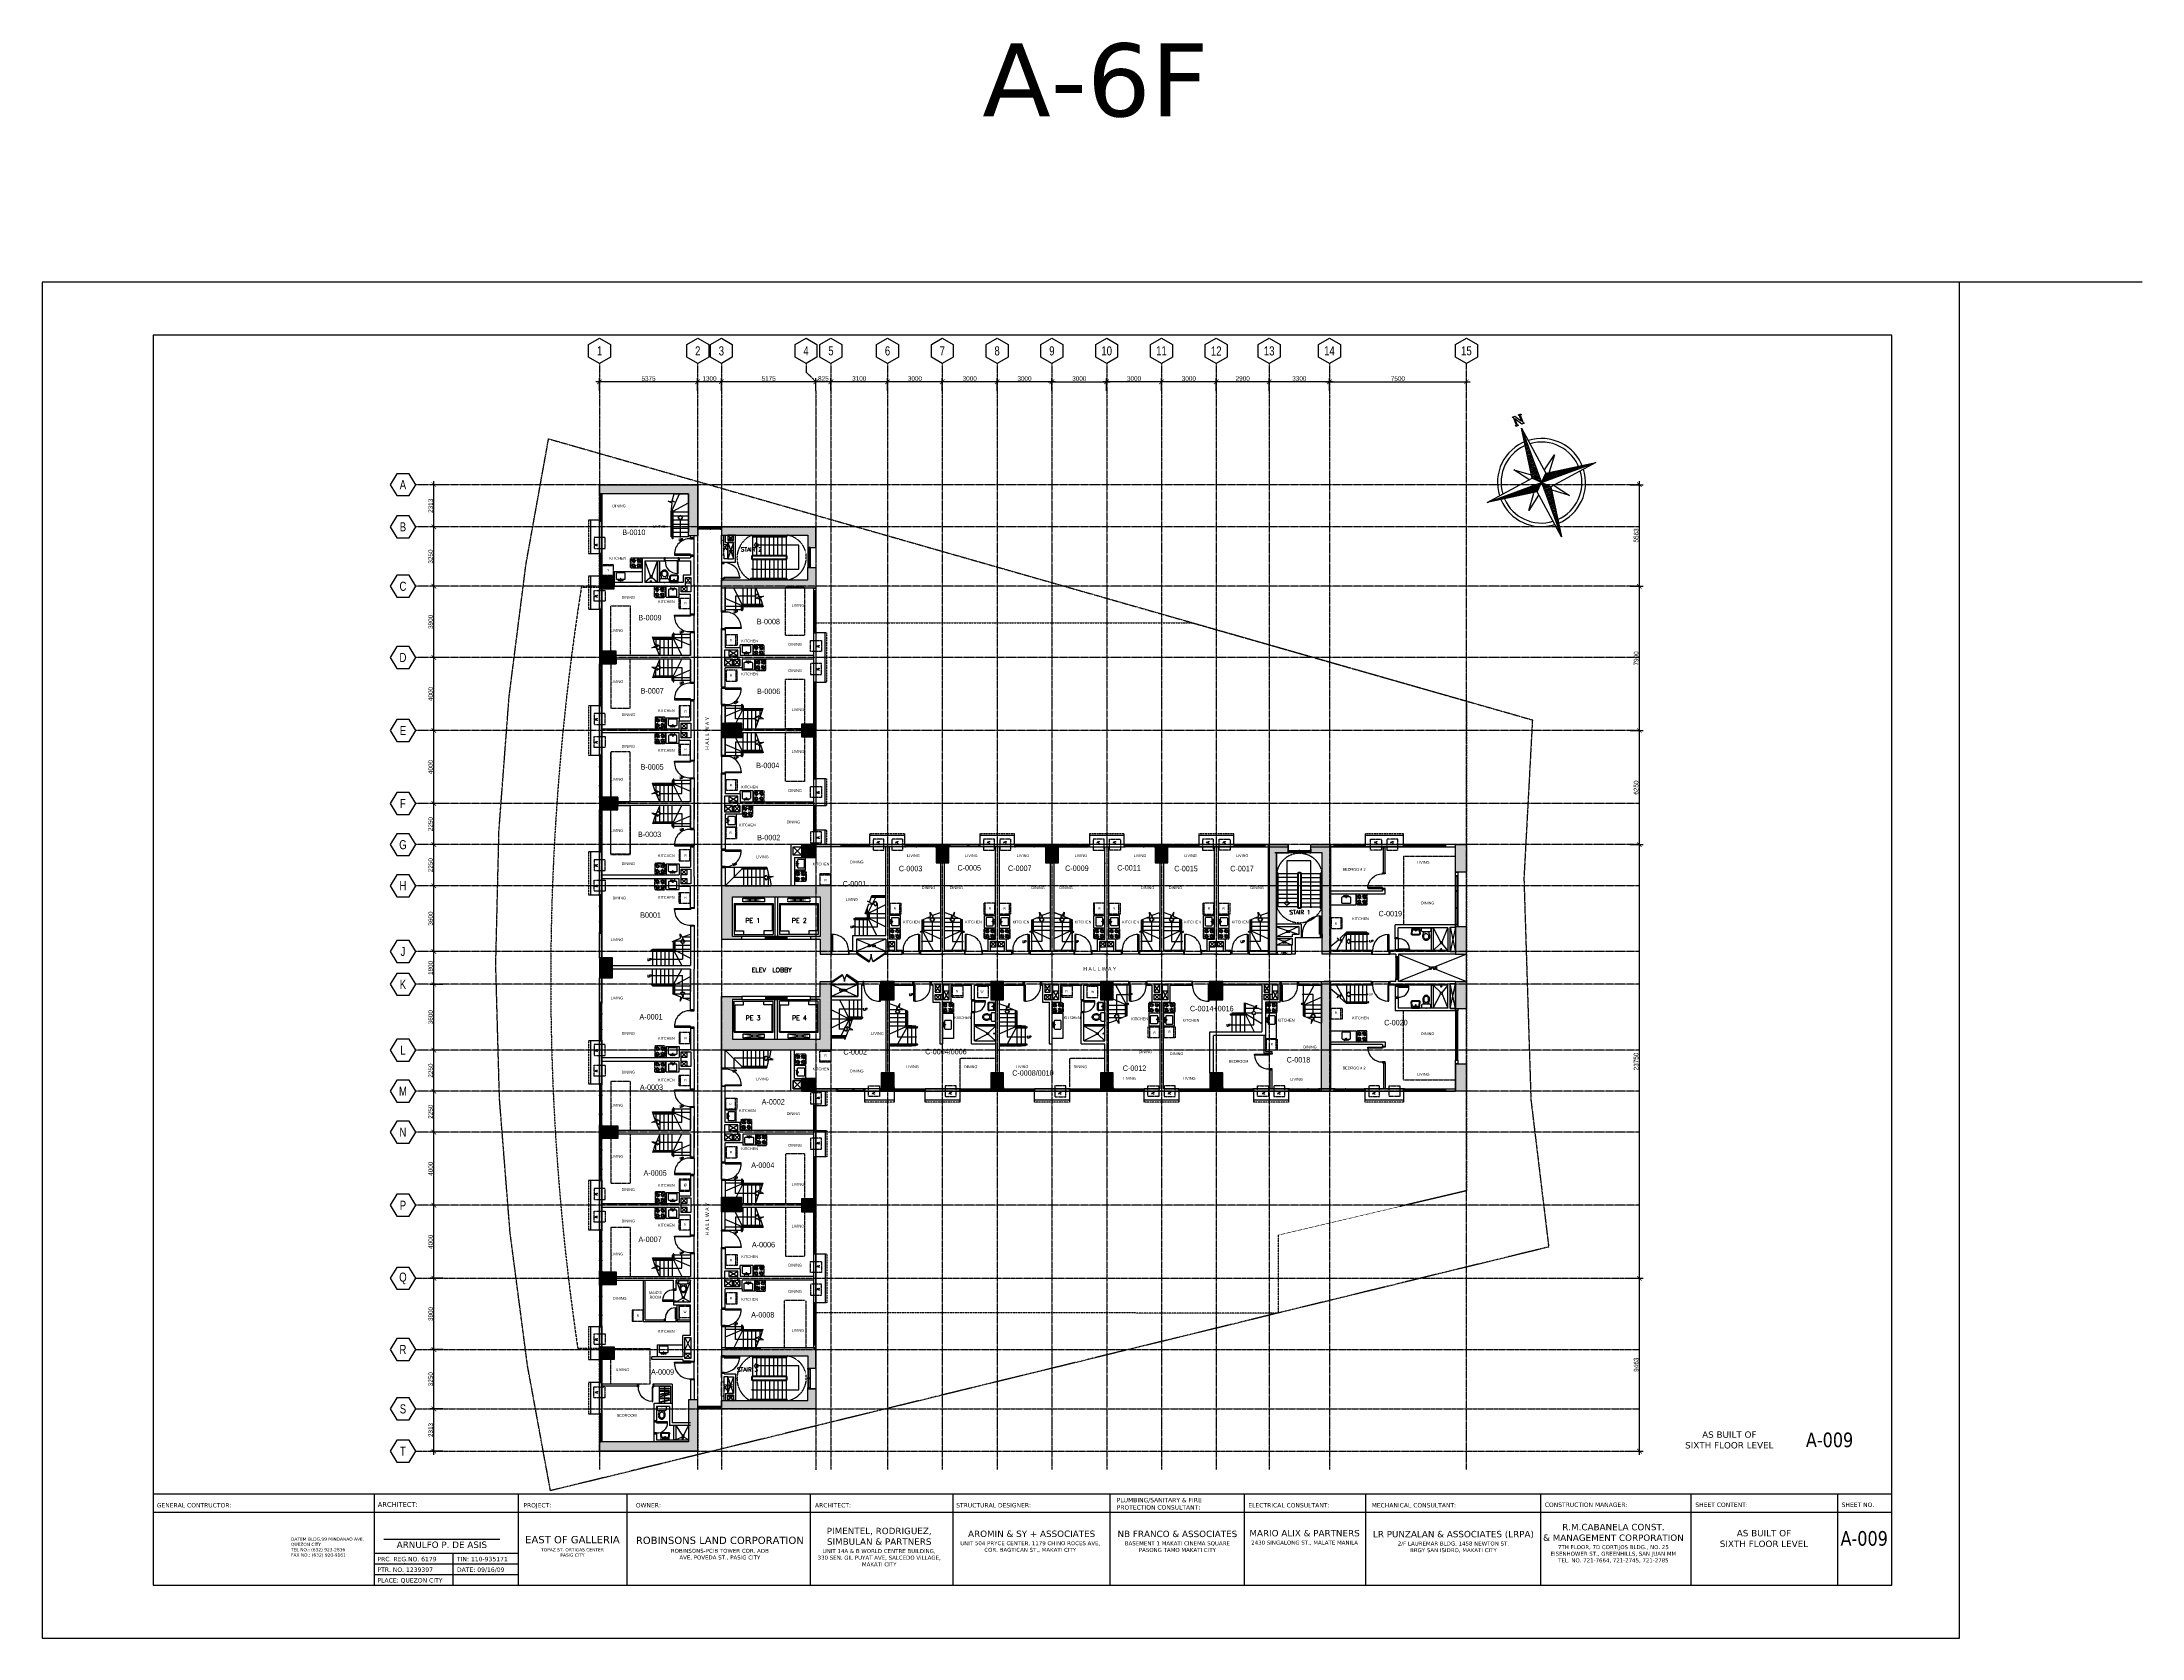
# Model space of a CAD drawing. Header units: inches. Extents: x -189245 to 740841, y -215444 to 469401.
# Drawn here: x 40755 to 155755, y -152678 to -65275 of the extents above; entities that cross this region are included whole.
import ezdxf
from ezdxf.enums import TextEntityAlignment as Align

# ---------------------------------------------------------------- set-up
doc = ezdxf.new("R2010")
doc.units = ezdxf.units.IN
doc.header["$LTSCALE"] = 10
doc.header["$MEASUREMENT"] = 0
for name, pattern in [('GRID NORMAL$0$GRID BASEMENT$0$GRID GROUND$0$GRID$0$$0$PHANTOM', [2.5, 1.25, -0.25, 0.25, -0.25, 0.25, -0.25]), ('HIDDEN', [0.375, 0.25, -0.125]), ('HIDDEN2', [0.1875, 0.125, -0.0625]), ('LEOJ', [0.3, 0.2, -0.1])]:
    doc.linetypes.add(name, pattern=pattern)
for name, color, linetype in [('1', 1, 'Continuous'), ('2', 2, 'Continuous'), ('3', 252, 'Continuous'), ('A-CMU PLASTER', 8, 'Continuous'), ('A-CMU WALL', 4, 'Continuous'), ('a-dim', 8, 'Continuous'), ('A-DOOR', 1, 'Continuous'), ('A-EQUIPMENT', 2, 'Continuous'), ('A-EQUIPTMENT', 1, 'Continuous'), ('A-FIXTURE', 2, 'Continuous'), ('A-FIXTURES', 2, 'Continuous'), ('A-FIXTURES-RefEdit0', 2, 'Continuous'), ('A-GRID', 8, 'Continuous'), ('A-HATCH COLUMN', 252, 'Continuous'), ('A-HATCH-CMU', 8, 'Continuous'), ('A-HATCH-SOLID', 252, 'Continuous'), ('A-RAILING', 2, 'Continuous'), ('A-SHEARWALL', 6, 'Continuous'), ('A-STAIR', 1, 'Continuous'), ('A-TEXT', 3, 'Continuous'), ('A-TTL', 1, 'Continuous'), ('A-UNIT NUMBER', 2, 'Continuous'), ('A-WINDOW', 2, 'Continuous'), ('BEAM', 4, 'HIDDEN'), ('BEAM-BODY PLANS', 150, 'HIDDEN2'), ('CABINET', 1, 'Continuous'), ('COLUMN', 6, 'Continuous'), ('DOORTAG', 1, 'Continuous'), ('GRID BASEMENT$0$A-PROPERTY LINE', 1, 'Continuous'), ('PIPE CHASE', 3, 'Continuous'), ('PIPE CHASE OPENING', 1, 'Continuous'), ('TEXT', 3, 'Continuous'), ('TSG- Beam @ 1', 4, 'LEOJ'), ('TSG- DIM1', 1, 'Continuous'), ('TSG- DIM_PIPE CHASE', 1, 'Continuous'), ('TSG- plaster', 4, 'Continuous'), ('TSG- PRE CAST', 4, 'Continuous'), ('TSG- TTBLK', 2, 'Continuous'), ('TSG-DIM_WINDWS', 1, 'Continuous'), ('TSG-DRYWALL', 2, 'Continuous'), ('ZOCALLO DIM', 92, 'Continuous')]:
    doc.layers.add(name, color=color, linetype=linetype)
doc.layers.add('DEFPOINT', color=7, linetype='Continuous', plot=False)
doc.layers.add('DEFPOINT @ 1', color=7, linetype='Continuous', plot=False)
doc.styles.add('150', font='romans.shx', dxfattribs={"width": 0.7, "height": 150})
doc.styles.add('ARIAL', font='ARIAL.TTF', dxfattribs={"width": 0.75})
doc.styles.add('GRID NORMAL$0$GRID BASEMENT$0$GRID GROUND$0$GRID$0$Standard', font='ARIAL.TTF')
doc.styles.add('loudet_font200', font='romans.shx')
doc.styles.add('PRSP_Simplex', font='simplex.shx')
doc.dimstyles.new('GRID NORMAL$0$GRID BASEMENT$0$GRID GROUND$0$GRID$0$Standard', dxfattribs={"dimtxt": 250, "dimasz": 0.18, "dimexe": 0.18, "dimexo": 0.0625, "dimgap": 50, "dimtad": 1, "dimdec": 0, "dimzin": 0, "dimdsep": 46, "dimtxsty": 'GRID NORMAL$0$GRID BASEMENT$0$GRID GROUND$0$GRID$0$Standard', "dimcen": 0.09, "dimadec": 0, "dimazin": 0, "dimtfac": 1, "dimtdec": 0, "dimtofl": 0, "dimtmove": 0, "dimatfit": 3, "dimfxl": 1, "dimtolj": 1, "dimtzin": 0, "dimarcsym": 0})

# ---------------------------------------------------------------- blocks, each defined once
blk = doc.blocks.new('door600')
at = {"color": 2}
for points in [[(50, 150), (0, 150), (0, 0), (50, 0)], [(50, 150), (100, 150), (100, 750), (50, 750)], [(700, 150), (650, 150), (650, 0), (700, 0)]]:
    blk.add_lwpolyline(points, close=True, dxfattribs=at)
at = {"color": 1}
blk.add_arc((100, 198), 552, 355.02089, 90, dxfattribs=at)
blk = doc.blocks.new('door800')
at = {"layer": 'A-DOOR', "color": 2}
for points in [[(-825, 0), (-775, 0), (-775, 150), (-825, 150)], [(25, 150), (-25, 150), (-25, 950), (25, 950)], [(25, 150), (75, 150), (75, 0), (25, 0)]]:
    blk.add_lwpolyline(points, close=True, dxfattribs=at)
at = {"layer": 'A-DOOR'}
blk.add_arc((10, 166), 785, 92.54914, 181.14608, dxfattribs=at)
blk = doc.blocks.new('elevator - inside')
at = {"layer": 'A-EQUIPTMENT', "color": 1}
for p, q in [((97, 7426), (97, 5726)), ((97, 7426), (2228, 7426)), ((147, 7376), (147, 5926)), ((147, 7376), (2178, 7376)), ((562, 7526), (562, 7726)), ((562, 7726), (1762, 7726)), ((1762, 7726), (562, 7526)), ((562, 7726), (1762, 7526)), ((1762, 7526), (562, 7526)), ((1762, 7726), (1762, 7526)), ((2178, 7376), (2178, 5926)), ((2228, 7426), (2228, 5726)), ((2572, 7426), (2572, 5726)), ((2572, 7426), (4703, 7426)), ((2622, 7376), (2622, 5926)), ((2622, 7376), (4653, 7376)), ((3037, 7726), (4237, 7726)), ((4237, 7726), (3037, 7526)), ((3037, 7726), (4237, 7526)), ((4237, 7526), (3037, 7526)), ((4653, 7376), (4653, 5926)), ((4703, 7426), (4703, 5726)), ((147, 5926), (612, 5926)), ((612, 5926), (612, 5726)), ((2178, 5926), (1712, 5926)), ((1712, 5926), (1712, 5726)), ((2622, 5926), (3087, 5926)), ((3087, 5926), (3087, 5726)), ((4653, 5926), (4187, 5926)), ((4187, 5926), (4187, 5726)), ((97, 5726), (2228, 5726)), ((4703, 5726), (2572, 5726)), ((97, 2076), (2228, 2076)), ((97, 376), (97, 2076)), ((147, 1876), (612, 1876)), ((147, 426), (147, 1876)), ((612, 1876), (612, 2076)), ((1712, 1876), (1712, 2076)), ((2178, 1876), (1712, 1876)), ((2178, 426), (2178, 1876)), ((2228, 376), (2228, 2076)), ((4703, 2076), (2572, 2076)), ((2572, 376), (2572, 2076)), ((2622, 426), (2622, 1876)), ((2622, 1876), (3087, 1876)), ((3087, 1876), (3087, 2076)), ((4187, 1876), (4187, 2076)), ((4653, 1876), (4187, 1876)), ((4653, 426), (4653, 1876)), ((4703, 376), (4703, 2076)), ((97, 376), (2228, 376)), ((147, 426), (2178, 426)), ((1762, 276), (562, 276)), ((562, 276), (562, 76)), ((1762, 76), (562, 276)), ((562, 76), (1762, 276)), ((562, 76), (1762, 76)), ((1762, 76), (1762, 276)), ((2572, 376), (4703, 376)), ((2622, 426), (4653, 426)), ((4237, 276), (3037, 276)), ((3037, 276), (3037, 76)), ((4237, 76), (3037, 276)), ((3037, 76), (4237, 276)), ((3037, 76), (4237, 76)), ((4237, 76), (4237, 276))]:
    blk.add_line(p, q, dxfattribs=at)
at = {"layer": 'A-EQUIPTMENT', "color": 1, "linetype": 'HIDDEN'}
for p, q in [((3037, 7526), (3037, 7726)), ((4237, 7726), (4237, 7526))]:
    blk.add_line(p, q, dxfattribs=at)
blk = doc.blocks.new('telephone door')
at = {"layer": 'A-DOOR', "color": 2}
for p, q in [((50, -15), (0, -15)), ((50, -15), (0, -15)), ((0, -165), (50, -165)), ((0, -165), (50, -165)), ((50, -165), (50, -15)), ((50, -165), (50, -15)), ((1425, -15), (1475, -15)), ((1425, -165), (1425, -15)), ((1425, -15), (1475, -15)), ((1475, -165), (1425, -165)), ((1475, -165), (1425, -165)), ((1475, -15), (1475, -165))]:
    blk.add_line(p, q, dxfattribs=at)
at = {"layer": 'A-DOOR'}
for p, q in [((1425, -165), (1425, -15)), ((1475, -15), (1475, -165))]:
    blk.add_line(p, q, dxfattribs=at)
at = {"layer": 'A-DOOR', "color": 2}
for points in [[(615, 377), (643, 336), (79, -56), (50, -15)], [(860, 377), (832, 336), (1396, -56), (1425, -15)]]:
    blk.add_lwpolyline(points, close=True, dxfattribs=at)
at = {"layer": 'A-DOOR'}
for centre, start, end in [((50, -15), 0, 34.80074), ((1425, -15), 145.19926, 180)]:
    blk.add_arc(centre, 688, start, end, dxfattribs=at)
blk = doc.blocks.new('A$C0CD851AE')
at = {"layer": 'A-DOOR', "color": 2}
for points in [[(-825, 0), (-775, 0), (-775, 150), (-825, 150)], [(25, 150), (-25, 150), (-25, 950), (25, 950)], [(25, 150), (75, 150), (75, 0), (25, 0)]]:
    blk.add_lwpolyline(points, close=True, dxfattribs=at)
at = {"layer": 'A-DOOR'}
blk.add_arc((10, 166), 785, 92.54914, 181.14608, dxfattribs=at)
blk = doc.blocks.new('A$C08CD07C5')
at = {"color": 2}
blk.add_point((0, 0, 0), dxfattribs=at)
at = {"layer": 'A-FIXTURES-RefEdit0', "color": 2, "elevation": 0}
for points in [[(212, -137), (131, -279, -0.2807517), (121, -284), (55, -281, -0.142156), (49, -280), (-267, -98, -0.142156), (-271, -94), (-307, -37, -0.2569288), (-307, -28), (-225, 115), (212, -137)], [(8, -256), (-50, -449, -0.0584518), (-74, -506, -0.0841445), (-130, -574, -0.0913472), (-200, -615, -0.1038006), (-279, -626, -0.1147273), (-348, -605, -0.1147273), (-400, -556, -0.1038006), (-430, -483, -0.0913472), (-430, -401, -0.0841445), (-399, -319, -0.0584518), (-363, -270), (-224, -123)]]:
    blk.add_lwpolyline(points, format="xyb", dxfattribs=at)
blk.add_lwpolyline([(-354, -345, -0.0842542), (-314, -296, -0.0914112), (-263, -266, -0.1037663), (-207, -258, -0.1145869), (-157, -273, -0.1145869), (-119, -309, -0.1037663), (-98, -362, -0.0914112), (-98, -420, -0.0842542), (-120, -479, -0.0842542), (-160, -528, -0.0914112), (-211, -558, -0.1037663), (-267, -566, -0.1145869), (-317, -551, -0.1145869), (-355, -515, -0.1037663), (-376, -463, -0.0914112), (-376, -404, -0.0842542)], format="xyb", close=True, dxfattribs=at)
at = {"layer": 'A-FIXTURES-RefEdit0', "color": 2}
for centre in [(-200, -208, 0), (-79, -278, 0)]:
    blk.add_circle(centre, 6.77, dxfattribs=at)
blk = doc.blocks.new('LAV')
for p, q in [((-214, 0), (-243, -326)), ((214, 0), (-214, 0)), ((214, 0), (243, -326)), ((-189, -139), (-206, -329)), ((-176, -362), (176, -362)), ((-176, -400), (176, -400)), ((-18, -112), (-159, -112)), ((-18, -63), (-18, -170)), ((18, -63), (18, -170)), ((159, -112), (18, -112)), ((189, -139), (206, -329))]:
    blk.add_line(p, q)
for centre in [(-121, -58), (121, -58)]:
    blk.add_circle(centre, 36)
for centre, radius, start, end in [((-176, -332), 68, 174.90884, 270), ((-176, -332), 30, 174.90884, 270), ((-159, -142), 30, 90, 174.90884), ((0, -63), 34.1, 301.27569, 238.72431), ((0, -71), 19.7, 25.79142, 154.20858), ((0, -161), 19.7, 205.79142, 334.20858), ((159, -142), 30, 5.09116, 90), ((176, -332), 68, 270, 5.09116), ((176, -332), 30, 270, 5.09116)]:
    blk.add_arc(centre, radius, start, end)
blk = doc.blocks.new('SHOWERHD')
at = {"layer": 'A-FIXTURES', "color": 2}
for p, q in [((-31, 93), (0, 93)), ((0, 0), (-31, 93)), ((0, 0), (31, 93)), ((31, 93), (0, 93))]:
    blk.add_line(p, q, dxfattribs=at)
blk = doc.blocks.new('SINK3')
at = {"layer": 'A-FIXTURE', "color": 2, "linetype": 'Continuous'}
for p, q in [((421, 17), (335, 17)), ((421, -12), (335, -12))]:
    blk.add_line(p, q, dxfattribs=at)
blk.add_lwpolyline([(40, 232), (342, 232, -0.4142136), (382, 192), (382, -192, -0.4142136), (342, -232), (40, -232, -0.4142136), (0, -192), (0, 192, -0.4142136)], format="xyb", close=True, dxfattribs=at)
at = {"layer": 'A-FIXTURE', "color": 2, "linetype": 'ByBlock'}
for centre in [(425, 100), (425, -95)]:
    blk.add_circle(centre, 28.8, dxfattribs=at)
at = {"layer": 'A-FIXTURE', "color": 2, "linetype": 'Continuous'}
for centre, radius, start, end in [((342, 3), 15.7, 115.79142, 244.20858), ((421, 3), 27.3, 211.27569, 148.72431), ((414, 3), 15.7, 295.79142, 64.20858)]:
    blk.add_arc(centre, radius, start, end, dxfattribs=at)
blk = doc.blocks.new('RANGE2')
at = {"layer": 'A-FIXTURE', "color": 1, "linetype": 'HIDDEN2'}
for p, q in [((-280, 0), (280, 0)), ((-280, 0), (-280, -560)), ((280, -560), (280, 0)), ((-280, -560), (280, -560)), ((-166, -140), (-262, -140)), ((-166, -420), (-262, -420)), ((-246, -560), (-246, -590)), ((-246, -590), (246, -590)), ((-158, -122), (-227, -53)), ((-158, -158), (-227, -227)), ((-158, -402), (-227, -333)), ((-158, -438), (-227, -507)), ((-140, -114), (-140, -18)), ((-140, -166), (-140, -262)), ((-140, -394), (-140, -298)), ((-140, -446), (-140, -542)), ((-122, -122), (-53, -53)), ((-122, -158), (-53, -227)), ((-122, -402), (-53, -333)), ((-122, -438), (-53, -507)), ((-114, -140), (-18, -140)), ((-114, -420), (-18, -420)), ((114, -140), (18, -140)), ((114, -420), (18, -420)), ((122, -122), (53, -53)), ((122, -158), (53, -227)), ((122, -402), (53, -333)), ((122, -438), (53, -507)), ((140, -114), (140, -18)), ((140, -166), (140, -262)), ((140, -394), (140, -298)), ((140, -446), (140, -542)), ((158, -122), (227, -53)), ((158, -158), (227, -227)), ((158, -402), (227, -333)), ((158, -438), (227, -507)), ((166, -140), (262, -140)), ((166, -420), (262, -420)), ((246, -560), (246, -590))]:
    blk.add_line(p, q, dxfattribs=at)
for centre in [(-140, -140), (-140, -420), (140, -140), (140, -420)]:
    blk.add_circle(centre, 80, dxfattribs=at)
blk = doc.blocks.new('REF')
at = {"color": 1, "linetype": 'HIDDEN2'}
blk.add_line((-300, 535), (300, 535), dxfattribs=at)
blk.add_lwpolyline([(-300, 0), (300, 0), (300, 600), (-300, 600)], close=True, dxfattribs=at)
blk = doc.blocks.new('A$C34DE1B35')
at = {"layer": 'A-FIXTURE', "linetype": 'ByBlock'}
blk.add_lwpolyline([(0, -1725), (600, -1725), (600, -3125), (0, -3125)], dxfattribs=at)
at = {"layer": 'A-RAILING', "color": 2}
for p, q in [((-2002, -2450), (-2002, -1577)), ((-1952, -2450), (-1952, -1597)), ((-1377, -3425), (-2902, -3425)), ((-1927, -2475), (-1377, -2475)), ((-1927, -2525), (-1377, -2525)), ((-1377, -3475), (-2902, -3475))]:
    blk.add_line(p, q, dxfattribs=at)
for centre, radius, start, end in [((-1927, -2450), 75, 180, 270), ((-1927, -2450), 25, 180, 270), ((-1377, -2500), 25, 270, 90), ((-1377, -3450), 25, 270, 90)]:
    blk.add_arc(centre, radius, start, end, dxfattribs=at)
at = {"layer": 'A-STAIR'}
for p, q in [((-2902, -1750), (-2002, -1750)), ((-2902, -1975), (-2002, -1975)), ((-2902, -2200), (-2002, -2200)), ((-2900, -1525), (-2133, -1525)), ((-1952, -1750), (-1902, -1750)), ((-1952, -1975), (-1902, -1975)), ((-1952, -2200), (-1902, -2200)), ((-1902, -2475), (-1902, -1617)), ((-2902, -2425), (-2002, -2425)), ((-1999, -2469), (-2902, -2875)), ((-1954, -2520), (-2457, -3425)), ((-1952, -2425), (-1452, -2425)), ((-1902, -2425), (-1951, -2447)), ((-1902, -2425), (-1929, -2475)), ((-1902, -3425), (-1902, -2525)), ((-1677, -2475), (-1677, -2425)), ((-1677, -3425), (-1677, -2525)), ((-1452, -2475), (-1452, -2425)), ((-1452, -3425), (-1452, -2525)), ((-1452, -3525), (-2902, -3525)), ((-1902, -3525), (-1902, -3475)), ((-1677, -3525), (-1677, -3475)), ((-1452, -3525), (-1452, -3475))]:
    blk.add_line(p, q, dxfattribs=at)
at = {"layer": 'A-STAIR', "color": 2}
blk.add_lwpolyline([(-1902, -1617), (-2357, -1436), (-2337, -1198), (-2499, -1498), (-2481, -1364), (-2902, -1221)], dxfattribs=at)
blk.add_lwpolyline([(-2588, -1661), (-2452, -1536), (-2315, -1661), (-2374, -1661), (-2374, -1729), (-2530, -1729), (-2530, -1661)], close=True, dxfattribs=at)
at = {"layer": 'A-STAIR'}
blk.add_lwpolyline([(-2452, -1729), (-2452, -3025), (-1452, -3025)], dxfattribs=at)
at = {"layer": 'A-STAIR', "color": 2}
blk.add_circle((-1452, -3025), 30, dxfattribs=at)
at = {"layer": 'BEAM-BODY PLANS', "color": 2, "linetype": 'ByBlock'}
for p, q in [((-2335, -1198), (-2497, -1498)), ((-2497, -1498), (-2480, -1364)), ((-2355, -1436), (-2335, -1198)), ((-1900, -1617), (-2355, -1436))]:
    blk.add_line(p, q, dxfattribs=at)
at = {"layer": 'BEAM-BODY PLANS', "color": 1}
for p, q in [((-1675, -2425), (-1900, -2425)), ((-2900, -3525), (-1675, -3525))]:
    blk.add_line(p, q, dxfattribs=at)
at = {"layer": 'A-FIXTURE', "color": 1, "extrusion": (1.97215e-31, -8.36534e-46, -1), "zscale": -1, "rotation": 270}
blk.add_blockref('RANGE2', (-17, -1425), dxfattribs=at)
at = {"layer": 'A-FIXTURE', "color": 1, "extrusion": (2.87679e-43, 1.97215e-31, -1), "xscale": -1, "zscale": -1, "rotation": 180}
blk.add_blockref('REF', (-832, -246), dxfattribs=at)
at = {"layer": 'A-FIXTURE', "extrusion": (6.16298e-32, -4.52073e-48, -1), "zscale": -0.9999999999999999}
blk.add_blockref('SINK3', (-500, -2365), dxfattribs=at)
at = {"layer": 'A-TEXT', "insert": (864, -468), "char_height": 125, "width": 5794.76, "attachment_point": 3}
blk.add_mtext('{\\fArial|b0|i0|c0|p34;R}', dxfattribs=at)
at = {"layer": 'TEXT', "char_height": 150, "width": 1290, "attachment_point": 7}
for s, insert in [('{\\fArial|b0|i0|c0|p34;KITCHEN}', (646, -2047)), ('{\\fArial|b0|i0|c0|p34;LIVING}', (-1978, -4742)), ('{\\fArial|b0|i0|c0|p34;DINING}', (1184, -4743))]:
    blk.add_mtext(s, dxfattribs=dict(at, insert=insert))
blk = doc.blocks.new('A$C5637576F')
at = {"layer": 'A-FIXTURE'}
blk.add_lwpolyline([(0, 600), (600, 600), (600, 1300), (0, 1300)], dxfattribs=at)
at = {"layer": 'A-FIXTURE', "extrusion": (-1.97215e-31, -2.87222e-43, -1), "zscale": -1, "rotation": 90}
blk.add_blockref('REF', (-31, 1661), dxfattribs=at)
at = {"layer": 'A-FIXTURE', "extrusion": (6.16298e-32, -1.81217e-47, -1), "xscale": -1, "zscale": -0.9999999999999999, "rotation": 180}
blk.add_blockref('SINK3', (-505, 959), dxfattribs=at)
at = {"layer": 'A-FIXTURE', "linetype": 'HIDDEN2', "extrusion": (1.97215e-31, -8.75812e-47, -1), "xscale": -1, "zscale": -1, "rotation": 270}
blk.add_blockref('RANGE2', (-19, 300), dxfattribs=at)
at = {"layer": 'A-TEXT', "insert": (363, 1739), "char_height": 125, "width": 5794.76, "attachment_point": 3}
blk.add_mtext('{\\fArial|b0|i0|c0|p34;R}', dxfattribs=at)
blk = doc.blocks.new('A$C4F220A58')
at = {"layer": 'A-FIXTURE'}
for p, q in [((-7450, -5550), (-6050, -5550)), ((-6050, -5550), (-6050, -4950)), ((-7450, -12450), (-6050, -12450)), ((-6050, -12450), (-6050, -13050))]:
    blk.add_line(p, q, dxfattribs=at)
for points in [[(-31600, -6825), (-31000, -6825), (-31000, -6125), (-31600, -6125)], [(-25800, -6825), (-26400, -6825), (-26400, -6125), (-25800, -6125)], [(-19800, -6825), (-20400, -6825), (-20400, -6125), (-19800, -6125)], [(-19600, -6825), (-19000, -6825), (-19000, -6125), (-19600, -6125)], [(-13800, -6825), (-14400, -6825), (-14400, -6125), (-13800, -6125)], [(-16800, -11474), (-17400, -11474), (-17400, -12174), (-16800, -12174)]]:
    blk.add_lwpolyline(points, dxfattribs=at)
at = {"layer": 'A-FIXTURE', "xscale": -1}
for p, rotation in [((-31569, -5764), 270), ((-7410, -11500), 270), ((-16831, -12535), 90)]:
    blk.add_blockref('REF', p, dxfattribs=dict(at, rotation=rotation))
at = {"layer": 'A-FIXTURE'}
for name, p, rotation in [('REF', (-25831, -5764), 90), ('REF', (-19832, -5764), 90), ('REF', (-13831, -5764), 90), ('SINK3', (-19095, -6466), 180), ('REF', (-7410, -6550), 270), ('RANGE2', (-5730, -13032), 180)]:
    blk.add_blockref(name, p, dxfattribs=dict(at, rotation=rotation))
at = {"layer": 'A-FIXTURE', "extrusion": (-1.97215e-31, -2.63707e-43, -1), "zscale": -1, "rotation": 90}
blk.add_blockref('REF', (19569, -5764), dxfattribs=at)
at = {"layer": 'A-FIXTURE', "extrusion": (-1.43477e-47, -6.16298e-32, -1), "xscale": -1, "zscale": -1, "rotation": 270}
blk.add_blockref('SINK3', (6589, -5481), dxfattribs=at)
at = {"layer": 'A-FIXTURE', "xscale": -1}
blk.add_blockref('RANGE2', (-5730, -4967), dxfattribs=at)
at = {"layer": 'A-FIXTURE', "linetype": 'HIDDEN2', "extrusion": (1.97215e-31, -2.36106e-44, -1), "xscale": -1, "zscale": -1, "rotation": 270}
blk.add_blockref('RANGE2', (31582, -7125), dxfattribs=at)
at = {"layer": 'A-FIXTURE', "extrusion": (6.16298e-32, -7.36223e-45, -1), "xscale": -1, "zscale": -0.9999999999999999, "rotation": 180}
blk.add_blockref('SINK3', (31095, -6466), dxfattribs=at)
at = {"layer": 'A-FIXTURE', "linetype": 'HIDDEN2', "extrusion": (-1.97215e-31, -2.36106e-44, -1), "zscale": -1, "rotation": 90}
for p in [(25818, -7125), (13818, -7125)]:
    blk.add_blockref('RANGE2', p, dxfattribs=at)
at = {"layer": 'A-FIXTURE', "extrusion": (-6.16298e-32, -7.36223e-45, -1), "zscale": -0.9999999999999999, "rotation": 180}
for p in [(26305, -6466), (14305, -6466)]:
    blk.add_blockref('SINK3', p, dxfattribs=at)
at = {"layer": 'A-FIXTURE', "linetype": 'HIDDEN2', "extrusion": (-1.97215e-31, -1.09476e-46, -1), "zscale": -1, "rotation": 90}
blk.add_blockref('RANGE2', (19819, -7125), dxfattribs=at)
at = {"layer": 'A-FIXTURE', "extrusion": (-6.16298e-32, -1.81217e-47, -1), "zscale": -0.9999999999999999, "rotation": 180}
blk.add_blockref('SINK3', (20305, -6466), dxfattribs=at)
at = {"layer": 'A-FIXTURE', "linetype": 'HIDDEN2', "rotation": 90}
blk.add_blockref('RANGE2', (-19582, -7125), dxfattribs=at)
at = {"layer": 'A-FIXTURE', "linetype": 'HIDDEN2', "extrusion": (-1.97215e-31, 2.36106e-44, -1), "xscale": -1, "zscale": -1, "rotation": 90}
blk.add_blockref('RANGE2', (16818, -11174), dxfattribs=at)
at = {"layer": 'A-FIXTURE', "extrusion": (-6.16298e-32, 7.36223e-45, -1), "xscale": -1, "zscale": -0.9999999999999999}
blk.add_blockref('SINK3', (17305, -11833), dxfattribs=at)
at = {"layer": 'A-FIXTURE', "extrusion": (-1.43477e-47, 6.16298e-32, -1), "zscale": -1, "rotation": 270}
blk.add_blockref('SINK3', (6589, -12519), dxfattribs=at)
at = {"layer": 'TSG-DIM_WINDWS'}
for p in [(-25600, -7425), (-13600, -7425)]:
    blk.add_blockref('A$C5637576F', p, dxfattribs=at)
at = {"layer": 'A-TEXT', "char_height": 125, "width": 5794.76}
for insert, attachment_point in [((-31237, -5686), 3), ((-26163, -5686), 1), ((-20164, -5686), 1), ((-19237, -5686), 3), ((-14163, -5686), 1), ((-7094, -6523), 3), ((-7094, -11526), 9), ((-17144, -12613), 7)]:
    blk.add_mtext('{\\fArial|b0|i0|c0|p34;R}', dxfattribs=dict(at, insert=insert, attachment_point=attachment_point))
at = {"layer": 'TEXT', "char_height": 150, "width": 1290}
for s, insert, attachment_point in [('{\\fArial|b0|i0|c0|p34;LIVING}', (-29943, -2924), 9), ('{\\fArial|b0|i0|c0|p34;LIVING}', (-27457, -2924), 7), ('{\\fArial|b0|i0|c0|p34;LIVING}', (-23943, -2924), 9), ('{\\fArial|b0|i0|c0|p34;LIVING}', (-21457, -2924), 7), ('{\\fArial|b0|i0|c0|p34;LIVING}', (-18230, -2924), 7), ('{\\fArial|b0|i0|c0|p34;LIVING}', (-15457, -2924), 7), ('{\\fArial|b0|i0|c0|p34;LIVING}', (-11943, -2924), 9), ('{\\fArial|b0|i0|c0|p34;LIVING}', (-2026, -3302), 9), ('{\\fArial|b0|i0|c0|p34;DINING}', (-29098, -4688), 9), ('{\\fArial|b0|i0|c0|p34;DINING}', (-28302, -4688), 7), ('{\\fArial|b0|i0|c0|p34;DINING}', (-23098, -4688), 9), ('{\\fArial|b0|i0|c0|p34;DINING}', (-22302, -4688), 7), ('{\\fArial|b0|i0|c0|p34;DINING}', (-17098, -4688), 9), ('{\\fArial|b0|i0|c0|p34;DINING}', (-16302, -4688), 7), ('{\\fArial|b0|i0|c0|p34;DINING}', (-11098, -4688), 9), ('{\\fArial|b0|i0|c0|p34;BEDROOM 2}', (-6785, -3532), 1), ('{\\fArial|b0|i0|c0|p34;DINING}', (-1762, -5521), 9), ('{\\fArial|b0|i0|c0|p34;KITCHEN}', (-29938, -6566), 9), ('{\\fArial|b0|i0|c0|p34;KITCHEN}', (-27462, -6566), 7), ('{\\fArial|b0|i0|c0|p34;KITCHEN}', (-23938, -6566), 9), ('{\\fArial|b0|i0|c0|p34;KITCHEN}', (-21462, -6566), 7), ('{\\fArial|b0|i0|c0|p34;KITCHEN}', (-15462, -6566), 7), ('{\\fArial|b0|i0|c0|p34;KITCHEN}', (-11938, -6566), 9), ('{\\fArial|b0|i0|c0|p34;KITCHEN}', (-5347, -6385), 9), ('{\\fArial|b0|i0|c0|p34;KITCHEN}', (-17442, -11867), 9), ('{\\fArial|b0|i0|c0|p34;KITCHEN}', (-5347, -11665), 3), ('{\\fArial|b0|i0|c0|p34;DINING}', (-1762, -12528), 3), ('{\\fArial|b0|i0|c0|p34;DINING}', (-17219, -13673), 9), ('{\\fArial|b0|i0|c0|p34;BEDROOM 2}', (-6785, -14409), 1), ('{\\fArial|b0|i0|c0|p34;LIVING}', (-2026, -14748), 3), ('{\\fArial|b0|i0|c0|p34;LIVING}', (-18105, -15132), 9)]:
    blk.add_mtext(s, dxfattribs=dict(at, insert=insert, attachment_point=attachment_point))
blk = doc.blocks.new('A$C1B640851')
at = {"layer": 'A-RAILING', "color": 1}
for p in [(-1157, 0), (508, 550)]:
    blk.add_line(p, (508, 0), dxfattribs=at)
at = {"layer": 'A-STAIR', "color": 2}
for p, q in [((-1399, 73), (-1637, 58)), ((-1637, 58), (-1316, -58)), ((-1288, 550), (-1399, 73)), ((-1226, 136), (-1350, 0)), ((-1311, 450), (75, 450)), ((-1299, 500), (75, 500)), ((-1226, 78), (-1226, 136)), ((-1157, 78), (-1226, 78)), ((-1157, -78), (-1157, 78)), ((-1451, -60), (-1522, -450)), ((-1316, -58), (-1451, -60)), ((-1350, 0), (-1226, -137)), ((-1226, -137), (-1226, -78)), ((-1226, -78), (-1157, -78))]:
    blk.add_line(p, q, dxfattribs=at)
at = {"layer": 'A-STAIR'}
for p, q in [((-1350, 282), (-1350, -450)), ((-1288, 550), (1000, 550)), ((-1125, 450), (-1125, -450)), ((-900, 550), (-900, 500)), ((-900, 450), (-900, -450)), ((-675, 524), (-675, 474)), ((-675, 450), (-675, -450)), ((-450, 524), (-450, 474)), ((-450, 450), (-450, -450)), ((-225, 550), (-225, 500)), ((-225, 450), (-225, -450)), ((0, 550), (0, 500)), ((0, 550), (50, 500)), ((0, 450), (0, -450)), ((93, 457), (1000, -450))]:
    blk.add_line(p, q, dxfattribs=at)
at = {"layer": 'A-STAIR', "color": 2}
blk.add_circle((508, 550), 30, dxfattribs=at)
blk.add_arc((75, 475), 25, 270, 90, dxfattribs=at)
blk = doc.blocks.new('A$C43B13249')
at = {"layer": 'A-RAILING', "color": 2}
for p, q in [((900, 1075), (900, 1723)), ((950, 1075), (950, 1703)), ((975, 1050), (1075, 1050)), ((975, 1000), (1075, 1000))]:
    blk.add_line(p, q, dxfattribs=at)
for centre, radius, start, end in [((975, 1075), 75, 180, 270), ((975, 1075), 25, 180, 270), ((1075, 1025), 25, 270, 90)]:
    blk.add_arc(centre, radius, start, end, dxfattribs=at)
at = {"layer": 'A-STAIR'}
for p, q in [((0, 1775), (768, 1775)), ((0, 1550), (900, 1550)), ((0, 1325), (900, 1325)), ((950, 1550), (1000, 1550)), ((950, 1325), (1000, 1325)), ((1000, 1050), (1000, 1683)), ((0, 1100), (900, 1100)), ((902, 1056), (0, 650)), ((947, 1005), (389, 0)), ((1000, 1100), (950, 1078)), ((950, 1100), (1000, 1100)), ((1000, 1100), (972, 1050)), ((1000, 0), (1000, 1000))]:
    blk.add_line(p, q, dxfattribs=at)
at = {"layer": 'A-STAIR', "color": 2}
blk.add_lwpolyline([(1000, 1683), (545, 1864), (565, 2102), (403, 1802), (420, 1936), (0, 2079)], dxfattribs=at)
blk.add_lwpolyline([(313, 1679), (450, 1803), (586, 1679), (528, 1679), (528, 1610), (372, 1610), (372, 1679)], close=True, dxfattribs=at)
at = {"layer": 'A-STAIR'}
blk.add_lwpolyline([(450, 1610), (450, 500), (1000, 500)], dxfattribs=at)
at = {"layer": 'A-STAIR', "color": 2}
blk.add_circle((1000, 500), 30, dxfattribs=at)
blk = doc.blocks.new('GRID NORMAL$0$GRID BASEMENT$0$GRID GROUND$0$GRID$0$$0$GRID-V')
at = {"color": 3}
blk.add_lwpolyline([(6, 10.4), (0, 13.9), (-6, 10.4), (-6, 3.5), (0, 0), (6, 3.5)], close=True, dxfattribs=at)
at = {"color": 6, "style": 'GRID NORMAL$0$GRID BASEMENT$0$GRID GROUND$0$GRID$0$Standard', "width": 0.75}
blk.add_attdef('V', text='', height=5, dxfattribs=at).set_placement((0, 6.9), align=Align.MIDDLE)
blk = doc.blocks.new('GRID NORMAL$0$GRID BASEMENT$0$GRID GROUND$0$GRID$0$$0$GRID-H')
at = {"color": 3}
blk.add_lwpolyline([(-10.4, 6), (-13.9, 0), (-10.4, -6), (-3.5, -6), (0, 0), (-3.5, 6)], close=True, dxfattribs=at)
at = {"color": 6, "style": 'GRID NORMAL$0$GRID BASEMENT$0$GRID GROUND$0$GRID$0$Standard', "width": 0.75}
blk.add_attdef('H', text='', height=5, dxfattribs=at).set_placement((-6.9, 0), align=Align.MIDDLE)
blk = doc.blocks.new('GRID NORMAL$0$GRID BASEMENT$0$GRID GROUND$0$GRID$0$_ARCHTICK')
at = {"color": 0, "linetype": 'ByBlock', "ltscale": 20, "const_width": 0.15}
blk.add_lwpolyline([(-0.5, -0.5), (0.5, 0.5)], dxfattribs=at)
blk = doc.blocks.new('*D448')
at = {"layer": 'a-dim', "color": 0, "lineweight": -2, "ltscale": 500}
for p, q in [((-74659, -229688), (-78159, -229688)), ((-77959, -230188), (-77959, -229488)), ((-74859, -230188), (-74859, -229488))]:
    blk.add_line(p, q, dxfattribs=at)
at = {"layer": 'Defpoints', "color": 0, "ltscale": 500}
for p in [(-77959, -229688), (-77959, -230188), (-74859, -230188)]:
    blk.add_point(p, dxfattribs=at)
at = {"layer": 'a-dim', "color": 0, "lineweight": -2, "ltscale": 500, "xscale": 250, "yscale": 250, "zscale": 250, "rotation": 180}
blk.add_blockref('GRID NORMAL$0$GRID BASEMENT$0$GRID GROUND$0$GRID$0$_ARCHTICK', (-77959, -229688), dxfattribs=at)
at = {"layer": 'a-dim', "color": 0, "lineweight": -2, "ltscale": 500, "xscale": 250, "yscale": 250, "zscale": 250}
blk.add_blockref('GRID NORMAL$0$GRID BASEMENT$0$GRID GROUND$0$GRID$0$_ARCHTICK', (-74859, -229688), dxfattribs=at)
at = {"layer": 'a-dim', "color": 3, "ltscale": 500, "insert": (-76409, -229511), "char_height": 250, "attachment_point": 5, "style": 'GRID NORMAL$0$GRID BASEMENT$0$GRID GROUND$0$GRID$0$Standard'}
blk.add_mtext('\\A1;3100', dxfattribs=at)
blk = doc.blocks.new('*D449')
at = {"layer": 'a-dim', "color": 0, "lineweight": -2, "ltscale": 500}
for p, q in [((-50459, -229688), (-54159, -229688)), ((-53959, -230188), (-53959, -229488)), ((-50659, -230188), (-50659, -229488))]:
    blk.add_line(p, q, dxfattribs=at)
at = {"layer": 'Defpoints', "color": 0, "ltscale": 500}
for p in [(-53959, -229688), (-53959, -230188), (-50659, -230188)]:
    blk.add_point(p, dxfattribs=at)
at = {"layer": 'a-dim', "color": 0, "lineweight": -2, "ltscale": 500, "xscale": 250, "yscale": 250, "zscale": 250, "rotation": 180}
blk.add_blockref('GRID NORMAL$0$GRID BASEMENT$0$GRID GROUND$0$GRID$0$_ARCHTICK', (-53959, -229688), dxfattribs=at)
at = {"layer": 'a-dim', "color": 0, "lineweight": -2, "ltscale": 500, "xscale": 250, "yscale": 250, "zscale": 250}
blk.add_blockref('GRID NORMAL$0$GRID BASEMENT$0$GRID GROUND$0$GRID$0$_ARCHTICK', (-50659, -229688), dxfattribs=at)
at = {"layer": 'a-dim', "color": 3, "ltscale": 500, "insert": (-52309, -229511), "char_height": 250, "attachment_point": 5, "style": 'GRID NORMAL$0$GRID BASEMENT$0$GRID GROUND$0$GRID$0$Standard'}
blk.add_mtext('\\A1;3300', dxfattribs=at)
blk = doc.blocks.new('*D450')
at = {"layer": 'a-dim', "color": 0, "lineweight": -2, "ltscale": 500}
for p, q in [((-53759, -229688), (-57059, -229688)), ((-56859, -230188), (-56859, -229488)), ((-53959, -230188), (-53959, -229488))]:
    blk.add_line(p, q, dxfattribs=at)
at = {"layer": 'Defpoints', "color": 0, "ltscale": 500}
for p in [(-56859, -229688), (-56859, -230188), (-53959, -230188)]:
    blk.add_point(p, dxfattribs=at)
at = {"layer": 'a-dim', "color": 0, "lineweight": -2, "ltscale": 500, "xscale": 250, "yscale": 250, "zscale": 250, "rotation": 180}
blk.add_blockref('GRID NORMAL$0$GRID BASEMENT$0$GRID GROUND$0$GRID$0$_ARCHTICK', (-56859, -229688), dxfattribs=at)
at = {"layer": 'a-dim', "color": 0, "lineweight": -2, "ltscale": 500, "xscale": 250, "yscale": 250, "zscale": 250}
blk.add_blockref('GRID NORMAL$0$GRID BASEMENT$0$GRID GROUND$0$GRID$0$_ARCHTICK', (-53959, -229688), dxfattribs=at)
at = {"layer": 'a-dim', "color": 3, "ltscale": 500, "insert": (-55409, -229511), "char_height": 250, "attachment_point": 5, "style": 'GRID NORMAL$0$GRID BASEMENT$0$GRID GROUND$0$GRID$0$Standard'}
blk.add_mtext('\\A1;2900', dxfattribs=at)
blk = doc.blocks.new('*D451')
at = {"layer": 'a-dim', "color": 0, "lineweight": -2, "ltscale": 500}
for p, q in [((-59659, -229688), (-63059, -229688)), ((-62859, -230188), (-62859, -229488)), ((-59859, -230188), (-59859, -229488))]:
    blk.add_line(p, q, dxfattribs=at)
at = {"layer": 'Defpoints', "color": 0, "ltscale": 500}
for p in [(-62859, -229688), (-62859, -230188), (-59859, -230188)]:
    blk.add_point(p, dxfattribs=at)
at = {"layer": 'a-dim', "color": 0, "lineweight": -2, "ltscale": 500, "xscale": 250, "yscale": 250, "zscale": 250, "rotation": 180}
blk.add_blockref('GRID NORMAL$0$GRID BASEMENT$0$GRID GROUND$0$GRID$0$_ARCHTICK', (-62859, -229688), dxfattribs=at)
at = {"layer": 'a-dim', "color": 0, "lineweight": -2, "ltscale": 500, "xscale": 250, "yscale": 250, "zscale": 250}
blk.add_blockref('GRID NORMAL$0$GRID BASEMENT$0$GRID GROUND$0$GRID$0$_ARCHTICK', (-59859, -229688), dxfattribs=at)
at = {"layer": 'a-dim', "color": 3, "ltscale": 500, "insert": (-61359, -229511), "char_height": 250, "attachment_point": 5, "style": 'GRID NORMAL$0$GRID BASEMENT$0$GRID GROUND$0$GRID$0$Standard'}
blk.add_mtext('\\A1;3000', dxfattribs=at)
blk = doc.blocks.new('*D452')
at = {"layer": 'a-dim', "color": 0, "lineweight": -2, "ltscale": 500}
for p, q in [((-71659, -229688), (-75059, -229688)), ((-74859, -230188), (-74859, -229488)), ((-71859, -230188), (-71859, -229488))]:
    blk.add_line(p, q, dxfattribs=at)
at = {"layer": 'Defpoints', "color": 0, "ltscale": 500}
for p in [(-74859, -229688), (-74859, -230188), (-71859, -230188)]:
    blk.add_point(p, dxfattribs=at)
at = {"layer": 'a-dim', "color": 0, "lineweight": -2, "ltscale": 500, "xscale": 250, "yscale": 250, "zscale": 250, "rotation": 180}
blk.add_blockref('GRID NORMAL$0$GRID BASEMENT$0$GRID GROUND$0$GRID$0$_ARCHTICK', (-74859, -229688), dxfattribs=at)
at = {"layer": 'a-dim', "color": 0, "lineweight": -2, "ltscale": 500, "xscale": 250, "yscale": 250, "zscale": 250}
blk.add_blockref('GRID NORMAL$0$GRID BASEMENT$0$GRID GROUND$0$GRID$0$_ARCHTICK', (-71859, -229688), dxfattribs=at)
at = {"layer": 'a-dim', "color": 3, "ltscale": 500, "insert": (-73359, -229511), "char_height": 250, "attachment_point": 5, "style": 'GRID NORMAL$0$GRID BASEMENT$0$GRID GROUND$0$GRID$0$Standard'}
blk.add_mtext('\\A1;3000', dxfattribs=at)
blk = doc.blocks.new('*D453')
at = {"layer": 'a-dim', "color": 0, "lineweight": -2, "ltscale": 500}
for p, q in [((-56659, -229688), (-60059, -229688)), ((-59859, -230188), (-59859, -229488)), ((-56859, -230188), (-56859, -229488))]:
    blk.add_line(p, q, dxfattribs=at)
at = {"layer": 'Defpoints', "color": 0, "ltscale": 500}
for p in [(-59859, -229688), (-59859, -230188), (-56859, -230188)]:
    blk.add_point(p, dxfattribs=at)
at = {"layer": 'a-dim', "color": 0, "lineweight": -2, "ltscale": 500, "xscale": 250, "yscale": 250, "zscale": 250, "rotation": 180}
blk.add_blockref('GRID NORMAL$0$GRID BASEMENT$0$GRID GROUND$0$GRID$0$_ARCHTICK', (-59859, -229688), dxfattribs=at)
at = {"layer": 'a-dim', "color": 0, "lineweight": -2, "ltscale": 500, "xscale": 250, "yscale": 250, "zscale": 250}
blk.add_blockref('GRID NORMAL$0$GRID BASEMENT$0$GRID GROUND$0$GRID$0$_ARCHTICK', (-56859, -229688), dxfattribs=at)
at = {"layer": 'a-dim', "color": 3, "ltscale": 500, "insert": (-58359, -229511), "char_height": 250, "attachment_point": 5, "style": 'GRID NORMAL$0$GRID BASEMENT$0$GRID GROUND$0$GRID$0$Standard'}
blk.add_mtext('\\A1;3000', dxfattribs=at)
blk = doc.blocks.new('*D454')
at = {"layer": 'a-dim', "color": 0, "lineweight": -2, "ltscale": 500}
for p, q in [((-65659, -229688), (-69059, -229688)), ((-68859, -230188), (-68859, -229488)), ((-65859, -230188), (-65859, -229488))]:
    blk.add_line(p, q, dxfattribs=at)
at = {"layer": 'Defpoints', "color": 0, "ltscale": 500}
for p in [(-68859, -229688), (-68859, -230188), (-65859, -230188)]:
    blk.add_point(p, dxfattribs=at)
at = {"layer": 'a-dim', "color": 0, "lineweight": -2, "ltscale": 500, "xscale": 250, "yscale": 250, "zscale": 250, "rotation": 180}
blk.add_blockref('GRID NORMAL$0$GRID BASEMENT$0$GRID GROUND$0$GRID$0$_ARCHTICK', (-68859, -229688), dxfattribs=at)
at = {"layer": 'a-dim', "color": 0, "lineweight": -2, "ltscale": 500, "xscale": 250, "yscale": 250, "zscale": 250}
blk.add_blockref('GRID NORMAL$0$GRID BASEMENT$0$GRID GROUND$0$GRID$0$_ARCHTICK', (-65859, -229688), dxfattribs=at)
at = {"layer": 'a-dim', "color": 3, "ltscale": 500, "insert": (-67359, -229511), "char_height": 250, "attachment_point": 5, "style": 'GRID NORMAL$0$GRID BASEMENT$0$GRID GROUND$0$GRID$0$Standard'}
blk.add_mtext('\\A1;3000', dxfattribs=at)
blk = doc.blocks.new('*D455')
at = {"layer": 'a-dim', "color": 0, "lineweight": -2, "ltscale": 500}
for p, q in [((-68659, -229688), (-72059, -229688)), ((-71859, -230188), (-71859, -229488)), ((-68859, -230188), (-68859, -229488))]:
    blk.add_line(p, q, dxfattribs=at)
at = {"layer": 'Defpoints', "color": 0, "ltscale": 500}
for p in [(-71859, -229688), (-71859, -230188), (-68859, -230188)]:
    blk.add_point(p, dxfattribs=at)
at = {"layer": 'a-dim', "color": 0, "lineweight": -2, "ltscale": 500, "xscale": 250, "yscale": 250, "zscale": 250, "rotation": 180}
blk.add_blockref('GRID NORMAL$0$GRID BASEMENT$0$GRID GROUND$0$GRID$0$_ARCHTICK', (-71859, -229688), dxfattribs=at)
at = {"layer": 'a-dim', "color": 0, "lineweight": -2, "ltscale": 500, "xscale": 250, "yscale": 250, "zscale": 250}
blk.add_blockref('GRID NORMAL$0$GRID BASEMENT$0$GRID GROUND$0$GRID$0$_ARCHTICK', (-68859, -229688), dxfattribs=at)
at = {"layer": 'a-dim', "color": 3, "ltscale": 500, "insert": (-70359, -229511), "char_height": 250, "attachment_point": 5, "style": 'GRID NORMAL$0$GRID BASEMENT$0$GRID GROUND$0$GRID$0$Standard'}
blk.add_mtext('\\A1;3000', dxfattribs=at)
blk = doc.blocks.new('*D456')
at = {"layer": 'a-dim', "color": 0, "lineweight": -2, "ltscale": 500}
for p, q in [((-78584, -229688), (-84159, -229688)), ((-83959, -230188), (-83959, -229488)), ((-78784, -230188), (-78784, -229488))]:
    blk.add_line(p, q, dxfattribs=at)
at = {"layer": 'Defpoints', "color": 0, "ltscale": 500}
for p in [(-83959, -229688), (-83959, -230188), (-78784, -230188)]:
    blk.add_point(p, dxfattribs=at)
at = {"layer": 'a-dim', "color": 0, "lineweight": -2, "ltscale": 500, "xscale": 250, "yscale": 250, "zscale": 250, "rotation": 180}
blk.add_blockref('GRID NORMAL$0$GRID BASEMENT$0$GRID GROUND$0$GRID$0$_ARCHTICK', (-83959, -229688), dxfattribs=at)
at = {"layer": 'a-dim', "color": 0, "lineweight": -2, "ltscale": 500, "xscale": 250, "yscale": 250, "zscale": 250}
blk.add_blockref('GRID NORMAL$0$GRID BASEMENT$0$GRID GROUND$0$GRID$0$_ARCHTICK', (-78784, -229688), dxfattribs=at)
at = {"layer": 'a-dim', "color": 3, "ltscale": 500, "insert": (-81371, -229511), "char_height": 250, "attachment_point": 5, "style": 'GRID NORMAL$0$GRID BASEMENT$0$GRID GROUND$0$GRID$0$Standard'}
blk.add_mtext('\\A1;5175', dxfattribs=at)
blk = doc.blocks.new('*D457')
at = {"layer": 'a-dim', "color": 0, "lineweight": -2, "ltscale": 500}
for p, q in [((-85059, -229688), (-90834, -229688)), ((-90634, -230188), (-90634, -229488)), ((-85259, -230188), (-85259, -229488))]:
    blk.add_line(p, q, dxfattribs=at)
at = {"layer": 'Defpoints', "color": 0, "ltscale": 500}
for p in [(-90634, -229688), (-90634, -230188), (-85259, -230188)]:
    blk.add_point(p, dxfattribs=at)
at = {"layer": 'a-dim', "color": 0, "lineweight": -2, "ltscale": 500, "xscale": 250, "yscale": 250, "zscale": 250, "rotation": 180}
blk.add_blockref('GRID NORMAL$0$GRID BASEMENT$0$GRID GROUND$0$GRID$0$_ARCHTICK', (-90634, -229688), dxfattribs=at)
at = {"layer": 'a-dim', "color": 0, "lineweight": -2, "ltscale": 500, "xscale": 250, "yscale": 250, "zscale": 250}
blk.add_blockref('GRID NORMAL$0$GRID BASEMENT$0$GRID GROUND$0$GRID$0$_ARCHTICK', (-85259, -229688), dxfattribs=at)
at = {"layer": 'a-dim', "color": 3, "ltscale": 500, "insert": (-87946, -229511), "char_height": 250, "attachment_point": 5, "style": 'GRID NORMAL$0$GRID BASEMENT$0$GRID GROUND$0$GRID$0$Standard'}
blk.add_mtext('\\A1;5375', dxfattribs=at)
blk = doc.blocks.new('*D458')
at = {"layer": 'a-dim', "color": 0, "lineweight": -2, "ltscale": 500}
for p, q in [((-99204, -235324), (-99904, -235324)), ((-99704, -237837), (-99704, -235124)), ((-99204, -237637), (-99904, -237637))]:
    blk.add_line(p, q, dxfattribs=at)
at = {"layer": 'Defpoints', "color": 0, "ltscale": 500}
for p in [(-99704, -235324), (-99204, -235324), (-99204, -237637)]:
    blk.add_point(p, dxfattribs=at)
at = {"layer": 'a-dim', "color": 0, "lineweight": -2, "ltscale": 500, "xscale": 250, "yscale": 250, "zscale": 250}
for p, rotation in [((-99704, -235324), 90), ((-99704, -237637), 270)]:
    blk.add_blockref('GRID NORMAL$0$GRID BASEMENT$0$GRID GROUND$0$GRID$0$_ARCHTICK', p, dxfattribs=dict(at, rotation=rotation))
at = {"layer": 'a-dim', "color": 3, "ltscale": 500, "insert": (-99881, -236480), "char_height": 250, "attachment_point": 5, "rotation": 90, "style": 'GRID NORMAL$0$GRID BASEMENT$0$GRID GROUND$0$GRID$0$Standard'}
blk.add_mtext('\\A1;2313', dxfattribs=at)
blk = doc.blocks.new('*D459')
at = {"layer": 'a-dim', "color": 0, "lineweight": -2, "ltscale": 500}
for p, q in [((-66059, -229688), (-62659, -229688)), ((-65859, -230188), (-65859, -229488)), ((-62859, -230188), (-62859, -229488))]:
    blk.add_line(p, q, dxfattribs=at)
at = {"layer": 'Defpoints', "color": 0, "ltscale": 500}
for p in [(-62859, -229688), (-65859, -230188), (-62859, -230188)]:
    blk.add_point(p, dxfattribs=at)
at = {"layer": 'a-dim', "color": 0, "lineweight": -2, "ltscale": 500, "xscale": 250, "yscale": 250, "zscale": 250, "rotation": 180}
blk.add_blockref('GRID NORMAL$0$GRID BASEMENT$0$GRID GROUND$0$GRID$0$_ARCHTICK', (-65859, -229688), dxfattribs=at)
at = {"layer": 'a-dim', "color": 0, "lineweight": -2, "ltscale": 500, "xscale": 250, "yscale": 250, "zscale": 250}
blk.add_blockref('GRID NORMAL$0$GRID BASEMENT$0$GRID GROUND$0$GRID$0$_ARCHTICK', (-62859, -229688), dxfattribs=at)
at = {"layer": 'a-dim', "color": 3, "ltscale": 500, "insert": (-64359, -229511), "char_height": 250, "attachment_point": 5, "style": 'GRID NORMAL$0$GRID BASEMENT$0$GRID GROUND$0$GRID$0$Standard'}
blk.add_mtext('\\A1;3000', dxfattribs=at)
blk = doc.blocks.new('*D460')
at = {"layer": 'a-dim', "color": 0, "lineweight": -2, "ltscale": 500}
for p, q in [((-50859, -229688), (-42959, -229688)), ((-50659, -230188), (-50659, -229488)), ((-43159, -230188), (-43159, -229488))]:
    blk.add_line(p, q, dxfattribs=at)
at = {"layer": 'Defpoints', "color": 0, "ltscale": 500}
for p in [(-43159, -229688), (-50659, -230188), (-43159, -230188)]:
    blk.add_point(p, dxfattribs=at)
at = {"layer": 'a-dim', "color": 0, "lineweight": -2, "ltscale": 500, "xscale": 250, "yscale": 250, "zscale": 250, "rotation": 180}
blk.add_blockref('GRID NORMAL$0$GRID BASEMENT$0$GRID GROUND$0$GRID$0$_ARCHTICK', (-50659, -229688), dxfattribs=at)
at = {"layer": 'a-dim', "color": 0, "lineweight": -2, "ltscale": 500, "xscale": 250, "yscale": 250, "zscale": 250}
blk.add_blockref('GRID NORMAL$0$GRID BASEMENT$0$GRID GROUND$0$GRID$0$_ARCHTICK', (-43159, -229688), dxfattribs=at)
at = {"layer": 'a-dim', "color": 3, "ltscale": 500, "insert": (-46909, -229511), "char_height": 250, "attachment_point": 5, "style": 'GRID NORMAL$0$GRID BASEMENT$0$GRID GROUND$0$GRID$0$Standard'}
blk.add_mtext('\\A1;7500', dxfattribs=at)
blk = doc.blocks.new('*D461')
at = {"layer": 'a-dim', "color": 0, "lineweight": -2, "ltscale": 500}
for p, q in [((-83759, -229688), (-85459, -229688)), ((-85259, -230188), (-85259, -229488)), ((-83959, -230188), (-83959, -229488))]:
    blk.add_line(p, q, dxfattribs=at)
at = {"layer": 'Defpoints', "color": 0, "ltscale": 500}
for p in [(-85259, -229688), (-85259, -230188), (-83959, -230188)]:
    blk.add_point(p, dxfattribs=at)
at = {"layer": 'a-dim', "color": 0, "lineweight": -2, "ltscale": 500, "xscale": 250, "yscale": 250, "zscale": 250, "rotation": 180}
blk.add_blockref('GRID NORMAL$0$GRID BASEMENT$0$GRID GROUND$0$GRID$0$_ARCHTICK', (-85259, -229688), dxfattribs=at)
at = {"layer": 'a-dim', "color": 0, "lineweight": -2, "ltscale": 500, "xscale": 250, "yscale": 250, "zscale": 250}
blk.add_blockref('GRID NORMAL$0$GRID BASEMENT$0$GRID GROUND$0$GRID$0$_ARCHTICK', (-83959, -229688), dxfattribs=at)
at = {"layer": 'a-dim', "color": 3, "ltscale": 500, "insert": (-84609, -229511), "char_height": 250, "attachment_point": 5, "style": 'GRID NORMAL$0$GRID BASEMENT$0$GRID GROUND$0$GRID$0$Standard'}
blk.add_mtext('\\A1;1300', dxfattribs=at)
blk = doc.blocks.new('*D462')
at = {"layer": 'a-dim', "color": 0, "lineweight": -2, "ltscale": 500}
for p, q in [((-99204, -237637), (-99904, -237637)), ((-99704, -241087), (-99704, -237437)), ((-99204, -240887), (-99904, -240887))]:
    blk.add_line(p, q, dxfattribs=at)
at = {"layer": 'Defpoints', "color": 0, "ltscale": 500}
for p in [(-99704, -237637), (-99204, -237637), (-99204, -240887)]:
    blk.add_point(p, dxfattribs=at)
at = {"layer": 'a-dim', "color": 0, "lineweight": -2, "ltscale": 500, "xscale": 250, "yscale": 250, "zscale": 250}
for p, rotation in [((-99704, -237637), 90), ((-99704, -240887), 270)]:
    blk.add_blockref('GRID NORMAL$0$GRID BASEMENT$0$GRID GROUND$0$GRID$0$_ARCHTICK', p, dxfattribs=dict(at, rotation=rotation))
at = {"layer": 'a-dim', "color": 3, "ltscale": 500, "insert": (-99881, -239262), "char_height": 250, "attachment_point": 5, "rotation": 90, "style": 'GRID NORMAL$0$GRID BASEMENT$0$GRID GROUND$0$GRID$0$Standard'}
blk.add_mtext('\\A1;3250', dxfattribs=at)
blk = doc.blocks.new('*D463')
at = {"layer": 'a-dim', "color": 0, "lineweight": -2, "ltscale": 500}
for p, q in [((-99204, -240887), (-99904, -240887)), ((-99704, -244987), (-99704, -240687)), ((-99204, -244787), (-99904, -244787))]:
    blk.add_line(p, q, dxfattribs=at)
at = {"layer": 'Defpoints', "color": 0, "ltscale": 500}
for p in [(-99704, -240887), (-99204, -240887), (-99204, -244787)]:
    blk.add_point(p, dxfattribs=at)
at = {"layer": 'a-dim', "color": 0, "lineweight": -2, "ltscale": 500, "xscale": 250, "yscale": 250, "zscale": 250}
for p, rotation in [((-99704, -240887), 90), ((-99704, -244787), 270)]:
    blk.add_blockref('GRID NORMAL$0$GRID BASEMENT$0$GRID GROUND$0$GRID$0$_ARCHTICK', p, dxfattribs=dict(at, rotation=rotation))
at = {"layer": 'a-dim', "color": 3, "ltscale": 500, "insert": (-99881, -242837), "char_height": 250, "attachment_point": 5, "rotation": 90, "style": 'GRID NORMAL$0$GRID BASEMENT$0$GRID GROUND$0$GRID$0$Standard'}
blk.add_mtext('\\A1;3900', dxfattribs=at)
blk = doc.blocks.new('*D464')
at = {"layer": 'a-dim', "color": 0, "lineweight": -2, "ltscale": 500}
for p, q in [((-99204, -244787), (-99904, -244787)), ((-99704, -248987), (-99704, -244587)), ((-99204, -248787), (-99904, -248787))]:
    blk.add_line(p, q, dxfattribs=at)
at = {"layer": 'Defpoints', "color": 0, "ltscale": 500}
for p in [(-99704, -244787), (-99204, -244787), (-99204, -248787)]:
    blk.add_point(p, dxfattribs=at)
at = {"layer": 'a-dim', "color": 0, "lineweight": -2, "ltscale": 500, "xscale": 250, "yscale": 250, "zscale": 250}
for p, rotation in [((-99704, -244787), 90), ((-99704, -248787), 270)]:
    blk.add_blockref('GRID NORMAL$0$GRID BASEMENT$0$GRID GROUND$0$GRID$0$_ARCHTICK', p, dxfattribs=dict(at, rotation=rotation))
at = {"layer": 'a-dim', "color": 3, "ltscale": 500, "insert": (-99881, -246787), "char_height": 250, "attachment_point": 5, "rotation": 90, "style": 'GRID NORMAL$0$GRID BASEMENT$0$GRID GROUND$0$GRID$0$Standard'}
blk.add_mtext('\\A1;4000', dxfattribs=at)
blk = doc.blocks.new('*D465')
at = {"layer": 'a-dim', "color": 0, "lineweight": -2, "ltscale": 500}
for p, q in [((-99204, -248787), (-99904, -248787)), ((-99704, -252987), (-99704, -248587)), ((-99204, -252787), (-99904, -252787))]:
    blk.add_line(p, q, dxfattribs=at)
at = {"layer": 'Defpoints', "color": 0, "ltscale": 500}
for p in [(-99704, -248787), (-99204, -248787), (-99204, -252787)]:
    blk.add_point(p, dxfattribs=at)
at = {"layer": 'a-dim', "color": 0, "lineweight": -2, "ltscale": 500, "xscale": 250, "yscale": 250, "zscale": 250}
for p, rotation in [((-99704, -248787), 90), ((-99704, -252787), 270)]:
    blk.add_blockref('GRID NORMAL$0$GRID BASEMENT$0$GRID GROUND$0$GRID$0$_ARCHTICK', p, dxfattribs=dict(at, rotation=rotation))
at = {"layer": 'a-dim', "color": 3, "ltscale": 500, "insert": (-99881, -250787), "char_height": 250, "attachment_point": 5, "rotation": 90, "style": 'GRID NORMAL$0$GRID BASEMENT$0$GRID GROUND$0$GRID$0$Standard'}
blk.add_mtext('\\A1;4000', dxfattribs=at)
blk = doc.blocks.new('*D466')
at = {"layer": 'a-dim', "color": 0, "lineweight": -2, "ltscale": 500}
for p, q in [((-99204, -252787), (-99904, -252787)), ((-99704, -255237), (-99704, -252587)), ((-99204, -255037), (-99904, -255037))]:
    blk.add_line(p, q, dxfattribs=at)
at = {"layer": 'Defpoints', "color": 0, "ltscale": 500}
for p in [(-99704, -252787), (-99204, -252787), (-99204, -255037)]:
    blk.add_point(p, dxfattribs=at)
at = {"layer": 'a-dim', "color": 0, "lineweight": -2, "ltscale": 500, "xscale": 250, "yscale": 250, "zscale": 250}
for p, rotation in [((-99704, -252787), 90), ((-99704, -255037), 270)]:
    blk.add_blockref('GRID NORMAL$0$GRID BASEMENT$0$GRID GROUND$0$GRID$0$_ARCHTICK', p, dxfattribs=dict(at, rotation=rotation))
at = {"layer": 'a-dim', "color": 3, "ltscale": 500, "insert": (-99881, -253912), "char_height": 250, "attachment_point": 5, "rotation": 90, "style": 'GRID NORMAL$0$GRID BASEMENT$0$GRID GROUND$0$GRID$0$Standard'}
blk.add_mtext('\\A1;2250', dxfattribs=at)
blk = doc.blocks.new('*D467')
at = {"layer": 'a-dim', "color": 0, "lineweight": -2, "ltscale": 500}
for p, q in [((-99204, -255037), (-99904, -255037)), ((-99704, -257487), (-99704, -254837)), ((-99204, -257287), (-99904, -257287))]:
    blk.add_line(p, q, dxfattribs=at)
at = {"layer": 'Defpoints', "color": 0, "ltscale": 500}
for p in [(-99704, -255037), (-99204, -255037), (-99204, -257287)]:
    blk.add_point(p, dxfattribs=at)
at = {"layer": 'a-dim', "color": 0, "lineweight": -2, "ltscale": 500, "xscale": 250, "yscale": 250, "zscale": 250}
for p, rotation in [((-99704, -255037), 90), ((-99704, -257287), 270)]:
    blk.add_blockref('GRID NORMAL$0$GRID BASEMENT$0$GRID GROUND$0$GRID$0$_ARCHTICK', p, dxfattribs=dict(at, rotation=rotation))
at = {"layer": 'a-dim', "color": 3, "ltscale": 500, "insert": (-99881, -256162), "char_height": 250, "attachment_point": 5, "rotation": 90, "style": 'GRID NORMAL$0$GRID BASEMENT$0$GRID GROUND$0$GRID$0$Standard'}
blk.add_mtext('\\A1;2250', dxfattribs=at)
blk = doc.blocks.new('*D468')
at = {"layer": 'a-dim', "color": 0, "lineweight": -2, "ltscale": 500}
for p, q in [((-99204, -260887), (-99904, -260887)), ((-99704, -262887), (-99704, -260687)), ((-99204, -262687), (-99904, -262687))]:
    blk.add_line(p, q, dxfattribs=at)
at = {"layer": 'Defpoints', "color": 0, "ltscale": 500}
for p in [(-99704, -260887), (-99204, -260887), (-99204, -262687)]:
    blk.add_point(p, dxfattribs=at)
at = {"layer": 'a-dim', "color": 0, "lineweight": -2, "ltscale": 500, "xscale": 250, "yscale": 250, "zscale": 250}
for p, rotation in [((-99704, -260887), 90), ((-99704, -262687), 270)]:
    blk.add_blockref('GRID NORMAL$0$GRID BASEMENT$0$GRID GROUND$0$GRID$0$_ARCHTICK', p, dxfattribs=dict(at, rotation=rotation))
at = {"layer": 'a-dim', "color": 3, "ltscale": 500, "insert": (-99881, -261787), "char_height": 250, "attachment_point": 5, "rotation": 90, "style": 'GRID NORMAL$0$GRID BASEMENT$0$GRID GROUND$0$GRID$0$Standard'}
blk.add_mtext('\\A1;1800', dxfattribs=at)
blk = doc.blocks.new('*D469')
at = {"layer": 'a-dim', "color": 0, "lineweight": -2, "ltscale": 500}
for p, q in [((-99204, -266287), (-99904, -266287)), ((-99704, -268737), (-99704, -266087)), ((-99204, -268537), (-99904, -268537))]:
    blk.add_line(p, q, dxfattribs=at)
at = {"layer": 'Defpoints', "color": 0, "ltscale": 500}
for p in [(-99704, -266287), (-99204, -266287), (-99204, -268537)]:
    blk.add_point(p, dxfattribs=at)
at = {"layer": 'a-dim', "color": 0, "lineweight": -2, "ltscale": 500, "xscale": 250, "yscale": 250, "zscale": 250}
for p, rotation in [((-99704, -266287), 90), ((-99704, -268537), 270)]:
    blk.add_blockref('GRID NORMAL$0$GRID BASEMENT$0$GRID GROUND$0$GRID$0$_ARCHTICK', p, dxfattribs=dict(at, rotation=rotation))
at = {"layer": 'a-dim', "color": 3, "ltscale": 500, "insert": (-99881, -267412), "char_height": 250, "attachment_point": 5, "rotation": 90, "style": 'GRID NORMAL$0$GRID BASEMENT$0$GRID GROUND$0$GRID$0$Standard'}
blk.add_mtext('\\A1;2250', dxfattribs=at)
blk = doc.blocks.new('*D470')
at = {"layer": 'a-dim', "color": 0, "lineweight": -2, "ltscale": 500}
for p, q in [((-99204, -268537), (-99904, -268537)), ((-99704, -270987), (-99704, -268337)), ((-99204, -270787), (-99904, -270787))]:
    blk.add_line(p, q, dxfattribs=at)
at = {"layer": 'Defpoints', "color": 0, "ltscale": 500}
for p in [(-99704, -268537), (-99204, -268537), (-99204, -270787)]:
    blk.add_point(p, dxfattribs=at)
at = {"layer": 'a-dim', "color": 0, "lineweight": -2, "ltscale": 500, "xscale": 250, "yscale": 250, "zscale": 250}
for p, rotation in [((-99704, -268537), 90), ((-99704, -270787), 270)]:
    blk.add_blockref('GRID NORMAL$0$GRID BASEMENT$0$GRID GROUND$0$GRID$0$_ARCHTICK', p, dxfattribs=dict(at, rotation=rotation))
at = {"layer": 'a-dim', "color": 3, "ltscale": 500, "insert": (-99881, -269662), "char_height": 250, "attachment_point": 5, "rotation": 90, "style": 'GRID NORMAL$0$GRID BASEMENT$0$GRID GROUND$0$GRID$0$Standard'}
blk.add_mtext('\\A1;2250', dxfattribs=at)
blk = doc.blocks.new('*D471')
at = {"layer": 'a-dim', "color": 0, "lineweight": -2, "ltscale": 500}
for p, q in [((-99204, -270787), (-99904, -270787)), ((-99704, -274987), (-99704, -270587)), ((-99204, -274787), (-99904, -274787))]:
    blk.add_line(p, q, dxfattribs=at)
at = {"layer": 'Defpoints', "color": 0, "ltscale": 500}
for p in [(-99704, -270787), (-99204, -270787), (-99204, -274787)]:
    blk.add_point(p, dxfattribs=at)
at = {"layer": 'a-dim', "color": 0, "lineweight": -2, "ltscale": 500, "xscale": 250, "yscale": 250, "zscale": 250}
for p, rotation in [((-99704, -270787), 90), ((-99704, -274787), 270)]:
    blk.add_blockref('GRID NORMAL$0$GRID BASEMENT$0$GRID GROUND$0$GRID$0$_ARCHTICK', p, dxfattribs=dict(at, rotation=rotation))
at = {"layer": 'a-dim', "color": 3, "ltscale": 500, "insert": (-99881, -272787), "char_height": 250, "attachment_point": 5, "rotation": 90, "style": 'GRID NORMAL$0$GRID BASEMENT$0$GRID GROUND$0$GRID$0$Standard'}
blk.add_mtext('\\A1;4000', dxfattribs=at)
blk = doc.blocks.new('*D472')
at = {"layer": 'a-dim', "color": 0, "lineweight": -2, "ltscale": 500}
for p, q in [((-77759, -229688), (-78984, -229688)), ((-78784, -230188), (-78784, -229488)), ((-77959, -230188), (-77959, -229488))]:
    blk.add_line(p, q, dxfattribs=at)
at = {"layer": 'Defpoints', "color": 0, "ltscale": 500}
for p in [(-78784, -229688), (-78784, -230188), (-77959, -230188)]:
    blk.add_point(p, dxfattribs=at)
at = {"layer": 'a-dim', "color": 0, "lineweight": -2, "ltscale": 500, "xscale": 250, "yscale": 250, "zscale": 250, "rotation": 180}
blk.add_blockref('GRID NORMAL$0$GRID BASEMENT$0$GRID GROUND$0$GRID$0$_ARCHTICK', (-78784, -229688), dxfattribs=at)
at = {"layer": 'a-dim', "color": 0, "lineweight": -2, "ltscale": 500, "xscale": 250, "yscale": 250, "zscale": 250}
blk.add_blockref('GRID NORMAL$0$GRID BASEMENT$0$GRID GROUND$0$GRID$0$_ARCHTICK', (-77959, -229688), dxfattribs=at)
at = {"layer": 'a-dim', "color": 3, "ltscale": 500, "insert": (-78371, -229511), "char_height": 250, "attachment_point": 5, "style": 'GRID NORMAL$0$GRID BASEMENT$0$GRID GROUND$0$GRID$0$Standard'}
blk.add_mtext('\\A1;825', dxfattribs=at)
blk = doc.blocks.new('*D473')
at = {"layer": 'a-dim', "color": 0, "lineweight": -2, "ltscale": 500}
for p, q in [((-99204, -262687), (-99904, -262687)), ((-99704, -266487), (-99704, -262487)), ((-99204, -266287), (-99904, -266287))]:
    blk.add_line(p, q, dxfattribs=at)
at = {"layer": 'Defpoints', "color": 0, "ltscale": 500}
for p in [(-99704, -262687), (-99204, -262687), (-99204, -266287)]:
    blk.add_point(p, dxfattribs=at)
at = {"layer": 'a-dim', "color": 0, "lineweight": -2, "ltscale": 500, "xscale": 250, "yscale": 250, "zscale": 250}
for p, rotation in [((-99704, -262687), 90), ((-99704, -266287), 270)]:
    blk.add_blockref('GRID NORMAL$0$GRID BASEMENT$0$GRID GROUND$0$GRID$0$_ARCHTICK', p, dxfattribs=dict(at, rotation=rotation))
at = {"layer": 'a-dim', "color": 3, "ltscale": 500, "insert": (-99881, -264487), "char_height": 250, "attachment_point": 5, "rotation": 90, "style": 'GRID NORMAL$0$GRID BASEMENT$0$GRID GROUND$0$GRID$0$Standard'}
blk.add_mtext('\\A1;3600', dxfattribs=at)
blk = doc.blocks.new('*D474')
at = {"layer": 'a-dim', "color": 0, "lineweight": -2, "ltscale": 500}
for p, q in [((-99204, -257287), (-99904, -257287)), ((-99704, -261087), (-99704, -257087)), ((-99204, -260887), (-99904, -260887))]:
    blk.add_line(p, q, dxfattribs=at)
at = {"layer": 'Defpoints', "color": 0, "ltscale": 500}
for p in [(-99704, -257287), (-99204, -257287), (-99204, -260887)]:
    blk.add_point(p, dxfattribs=at)
at = {"layer": 'a-dim', "color": 0, "lineweight": -2, "ltscale": 500, "xscale": 250, "yscale": 250, "zscale": 250}
for p, rotation in [((-99704, -257287), 90), ((-99704, -260887), 270)]:
    blk.add_blockref('GRID NORMAL$0$GRID BASEMENT$0$GRID GROUND$0$GRID$0$_ARCHTICK', p, dxfattribs=dict(at, rotation=rotation))
at = {"layer": 'a-dim', "color": 3, "ltscale": 500, "insert": (-99881, -259087), "char_height": 250, "attachment_point": 5, "rotation": 90, "style": 'GRID NORMAL$0$GRID BASEMENT$0$GRID GROUND$0$GRID$0$Standard'}
blk.add_mtext('\\A1;3600', dxfattribs=at)
blk = doc.blocks.new('*D475')
at = {"layer": 'a-dim', "color": 0, "lineweight": -2, "ltscale": 500}
for p, q in [((-99204, -270787), (-99904, -270787)), ((-99704, -274987), (-99704, -270587)), ((-99204, -274787), (-99904, -274787))]:
    blk.add_line(p, q, dxfattribs=at)
at = {"layer": 'Defpoints', "color": 0, "ltscale": 500}
for p in [(-99704, -270787), (-99204, -270787), (-99204, -274787)]:
    blk.add_point(p, dxfattribs=at)
at = {"layer": 'a-dim', "color": 0, "lineweight": -2, "ltscale": 500, "xscale": 250, "yscale": 250, "zscale": 250}
for p, rotation in [((-99704, -270787), 90), ((-99704, -274787), 270)]:
    blk.add_blockref('GRID NORMAL$0$GRID BASEMENT$0$GRID GROUND$0$GRID$0$_ARCHTICK', p, dxfattribs=dict(at, rotation=rotation))
at = {"layer": 'a-dim', "color": 3, "ltscale": 500, "insert": (-99881, -272787), "char_height": 250, "attachment_point": 5, "rotation": 90, "style": 'GRID NORMAL$0$GRID BASEMENT$0$GRID GROUND$0$GRID$0$Standard'}
blk.add_mtext('\\A1;4000', dxfattribs=at)
blk = doc.blocks.new('*D476')
at = {"layer": 'a-dim', "color": 0, "lineweight": -2, "ltscale": 500}
for p, q in [((-99204, -274787), (-99904, -274787)), ((-99704, -278987), (-99704, -274587)), ((-99204, -278787), (-99904, -278787))]:
    blk.add_line(p, q, dxfattribs=at)
at = {"layer": 'Defpoints', "color": 0, "ltscale": 500}
for p in [(-99704, -274787), (-99204, -274787), (-99204, -278787)]:
    blk.add_point(p, dxfattribs=at)
at = {"layer": 'a-dim', "color": 0, "lineweight": -2, "ltscale": 500, "xscale": 250, "yscale": 250, "zscale": 250}
for p, rotation in [((-99704, -274787), 90), ((-99704, -278787), 270)]:
    blk.add_blockref('GRID NORMAL$0$GRID BASEMENT$0$GRID GROUND$0$GRID$0$_ARCHTICK', p, dxfattribs=dict(at, rotation=rotation))
at = {"layer": 'a-dim', "color": 3, "ltscale": 500, "insert": (-99881, -276787), "char_height": 250, "attachment_point": 5, "rotation": 90, "style": 'GRID NORMAL$0$GRID BASEMENT$0$GRID GROUND$0$GRID$0$Standard'}
blk.add_mtext('\\A1;4000', dxfattribs=at)
blk = doc.blocks.new('*D477')
at = {"layer": 'a-dim', "color": 0, "lineweight": -2, "ltscale": 500}
for p, q in [((-99201, -278787), (-99901, -278787)), ((-99701, -282887), (-99701, -278587)), ((-99201, -282687), (-99901, -282687))]:
    blk.add_line(p, q, dxfattribs=at)
at = {"layer": 'Defpoints', "color": 0, "ltscale": 500}
for p in [(-99701, -278787), (-99201, -278787), (-99201, -282687)]:
    blk.add_point(p, dxfattribs=at)
at = {"layer": 'a-dim', "color": 0, "lineweight": -2, "ltscale": 500, "xscale": 250, "yscale": 250, "zscale": 250}
for p, rotation in [((-99701, -278787), 90), ((-99701, -282687), 270)]:
    blk.add_blockref('GRID NORMAL$0$GRID BASEMENT$0$GRID GROUND$0$GRID$0$_ARCHTICK', p, dxfattribs=dict(at, rotation=rotation))
at = {"layer": 'a-dim', "color": 3, "ltscale": 500, "insert": (-99878, -280737), "char_height": 250, "attachment_point": 5, "rotation": 90, "style": 'GRID NORMAL$0$GRID BASEMENT$0$GRID GROUND$0$GRID$0$Standard'}
blk.add_mtext('\\A1;3900', dxfattribs=at)
blk = doc.blocks.new('*D478')
at = {"layer": 'a-dim', "color": 0, "lineweight": -2, "ltscale": 500}
for p, q in [((-99201, -282687), (-99901, -282687)), ((-99701, -286137), (-99701, -282487)), ((-99201, -285937), (-99901, -285937))]:
    blk.add_line(p, q, dxfattribs=at)
at = {"layer": 'Defpoints', "color": 0, "ltscale": 500}
for p in [(-99701, -282687), (-99201, -282687), (-99201, -285937)]:
    blk.add_point(p, dxfattribs=at)
at = {"layer": 'a-dim', "color": 0, "lineweight": -2, "ltscale": 500, "xscale": 250, "yscale": 250, "zscale": 250}
for p, rotation in [((-99701, -282687), 90), ((-99701, -285937), 270)]:
    blk.add_blockref('GRID NORMAL$0$GRID BASEMENT$0$GRID GROUND$0$GRID$0$_ARCHTICK', p, dxfattribs=dict(at, rotation=rotation))
at = {"layer": 'a-dim', "color": 3, "ltscale": 500, "insert": (-99878, -284312), "char_height": 250, "attachment_point": 5, "rotation": 90, "style": 'GRID NORMAL$0$GRID BASEMENT$0$GRID GROUND$0$GRID$0$Standard'}
blk.add_mtext('\\A1;3250', dxfattribs=at)
blk = doc.blocks.new('*D479')
at = {"layer": 'a-dim', "color": 0, "lineweight": -2, "ltscale": 500}
for p, q in [((-99201, -285937), (-99901, -285937)), ((-99701, -288449), (-99701, -285737)), ((-99201, -288249), (-99901, -288249))]:
    blk.add_line(p, q, dxfattribs=at)
at = {"layer": 'Defpoints', "color": 0, "ltscale": 500}
for p in [(-99701, -285937), (-99201, -285937), (-99201, -288249)]:
    blk.add_point(p, dxfattribs=at)
at = {"layer": 'a-dim', "color": 0, "lineweight": -2, "ltscale": 500, "xscale": 250, "yscale": 250, "zscale": 250}
for p, rotation in [((-99701, -285937), 90), ((-99701, -288249), 270)]:
    blk.add_blockref('GRID NORMAL$0$GRID BASEMENT$0$GRID GROUND$0$GRID$0$_ARCHTICK', p, dxfattribs=dict(at, rotation=rotation))
at = {"layer": 'a-dim', "color": 3, "ltscale": 500, "insert": (-99878, -287093), "char_height": 250, "attachment_point": 5, "rotation": 90, "style": 'GRID NORMAL$0$GRID BASEMENT$0$GRID GROUND$0$GRID$0$Standard'}
blk.add_mtext('\\A1;2313', dxfattribs=at)
blk = doc.blocks.new('*D480')
at = {"layer": 'a-dim', "color": 0, "lineweight": -2, "ltscale": 500}
for p, q in [((-34188, -235324), (-33488, -235324)), ((-33688, -241087), (-33688, -235124)), ((-34188, -240887), (-33488, -240887))]:
    blk.add_line(p, q, dxfattribs=at)
at = {"layer": 'Defpoints', "color": 0, "ltscale": 500}
for p in [(-34188, -235324), (-33688, -235324), (-34188, -240887)]:
    blk.add_point(p, dxfattribs=at)
at = {"layer": 'a-dim', "color": 0, "lineweight": -2, "ltscale": 500, "xscale": 250, "yscale": 250, "zscale": 250}
for p, rotation in [((-33688, -235324), 90), ((-33688, -240887), 270)]:
    blk.add_blockref('GRID NORMAL$0$GRID BASEMENT$0$GRID GROUND$0$GRID$0$_ARCHTICK', p, dxfattribs=dict(at, rotation=rotation))
at = {"layer": 'a-dim', "color": 3, "ltscale": 500, "insert": (-33866, -238105), "char_height": 250, "attachment_point": 5, "rotation": 90, "style": 'GRID NORMAL$0$GRID BASEMENT$0$GRID GROUND$0$GRID$0$Standard'}
blk.add_mtext('\\A1;5563', dxfattribs=at)
blk = doc.blocks.new('*D481')
at = {"layer": 'a-dim', "color": 0, "lineweight": -2, "ltscale": 500}
for p, q in [((-34188, -240887), (-33488, -240887)), ((-33688, -248987), (-33688, -240687)), ((-34188, -248787), (-33488, -248787))]:
    blk.add_line(p, q, dxfattribs=at)
at = {"layer": 'Defpoints', "color": 0, "ltscale": 500}
for p in [(-34188, -240887), (-33688, -240887), (-34188, -248787)]:
    blk.add_point(p, dxfattribs=at)
at = {"layer": 'a-dim', "color": 0, "lineweight": -2, "ltscale": 500, "xscale": 250, "yscale": 250, "zscale": 250}
for p, rotation in [((-33688, -240887), 90), ((-33688, -248787), 270)]:
    blk.add_blockref('GRID NORMAL$0$GRID BASEMENT$0$GRID GROUND$0$GRID$0$_ARCHTICK', p, dxfattribs=dict(at, rotation=rotation))
at = {"layer": 'a-dim', "color": 3, "ltscale": 500, "insert": (-33866, -244837), "char_height": 250, "attachment_point": 5, "rotation": 90, "style": 'GRID NORMAL$0$GRID BASEMENT$0$GRID GROUND$0$GRID$0$Standard'}
blk.add_mtext('\\A1;7900', dxfattribs=at)
blk = doc.blocks.new('*D482')
at = {"layer": 'a-dim', "color": 0, "lineweight": -2, "ltscale": 500}
for p, q in [((-34188, -278786), (-33488, -278786)), ((-33688, -288449), (-33688, -278586)), ((-34104, -288249), (-33488, -288249))]:
    blk.add_line(p, q, dxfattribs=at)
at = {"layer": 'Defpoints', "color": 0, "ltscale": 500}
for p in [(-34188, -278786), (-33688, -278786), (-34104, -288249)]:
    blk.add_point(p, dxfattribs=at)
at = {"layer": 'a-dim', "color": 0, "lineweight": -2, "ltscale": 500, "xscale": 250, "yscale": 250, "zscale": 250}
for p, rotation in [((-33688, -278786), 90), ((-33688, -288249), 270)]:
    blk.add_blockref('GRID NORMAL$0$GRID BASEMENT$0$GRID GROUND$0$GRID$0$_ARCHTICK', p, dxfattribs=dict(at, rotation=rotation))
at = {"layer": 'a-dim', "color": 3, "ltscale": 500, "insert": (-33866, -283518), "char_height": 250, "attachment_point": 5, "rotation": 90, "style": 'GRID NORMAL$0$GRID BASEMENT$0$GRID GROUND$0$GRID$0$Standard'}
blk.add_mtext('\\A1;9463', dxfattribs=at)
blk = doc.blocks.new('*D483')
at = {"layer": 'a-dim', "color": 0, "lineweight": -2, "ltscale": 500}
for p, q in [((-34188, -248787), (-33488, -248787)), ((-33688, -255237), (-33688, -248587)), ((-34188, -255037), (-33488, -255037))]:
    blk.add_line(p, q, dxfattribs=at)
at = {"layer": 'Defpoints', "color": 0, "ltscale": 500}
for p in [(-34188, -248787), (-33688, -248787), (-34188, -255037)]:
    blk.add_point(p, dxfattribs=at)
at = {"layer": 'a-dim', "color": 0, "lineweight": -2, "ltscale": 500, "xscale": 250, "yscale": 250, "zscale": 250}
for p, rotation in [((-33688, -248787), 90), ((-33688, -255037), 270)]:
    blk.add_blockref('GRID NORMAL$0$GRID BASEMENT$0$GRID GROUND$0$GRID$0$_ARCHTICK', p, dxfattribs=dict(at, rotation=rotation))
at = {"layer": 'a-dim', "color": 3, "ltscale": 500, "insert": (-33866, -251912), "char_height": 250, "attachment_point": 5, "rotation": 90, "style": 'GRID NORMAL$0$GRID BASEMENT$0$GRID GROUND$0$GRID$0$Standard'}
blk.add_mtext('\\A1;6250', dxfattribs=at)
blk = doc.blocks.new('*D484')
at = {"layer": 'a-dim', "color": 0, "lineweight": -2, "ltscale": 500}
for p, q in [((-34188, -255036), (-33488, -255036)), ((-33688, -278986), (-33688, -254836)), ((-34188, -278786), (-33488, -278786))]:
    blk.add_line(p, q, dxfattribs=at)
at = {"layer": 'Defpoints', "color": 0, "ltscale": 500}
for p in [(-34188, -255036), (-33688, -255036), (-34188, -278786)]:
    blk.add_point(p, dxfattribs=at)
at = {"layer": 'a-dim', "color": 0, "lineweight": -2, "ltscale": 500, "xscale": 250, "yscale": 250, "zscale": 250}
for p, rotation in [((-33688, -255036), 90), ((-33688, -278786), 270)]:
    blk.add_blockref('GRID NORMAL$0$GRID BASEMENT$0$GRID GROUND$0$GRID$0$_ARCHTICK', p, dxfattribs=dict(at, rotation=rotation))
at = {"layer": 'a-dim', "color": 3, "ltscale": 500, "insert": (-33866, -266911), "char_height": 250, "attachment_point": 5, "rotation": 90, "style": 'GRID NORMAL$0$GRID BASEMENT$0$GRID GROUND$0$GRID$0$Standard'}
blk.add_mtext('\\A1;23750', dxfattribs=at)
blk = doc.blocks.new('*X20')
at = {"color": 0, "linetype": 'ByBlock'}
for p, q in [((-217.53, 160.5), (-217.53, 160.5)), ((-217.52, 160.498), (-217.52, 160.5)), ((-217.51, 160.497), (-217.51, 160.5)), ((-217.5, 160.496), (-217.5, 160.5)), ((-217.49, 160.494), (-217.49, 160.5)), ((-217.48, 160.493), (-217.48, 160.5)), ((-217.47, 160.491), (-217.47, 160.5)), ((-217.46, 160.49), (-217.46, 160.5)), ((-217.45, 160.488), (-217.45, 160.5)), ((-217.44, 160.487), (-217.44, 160.5)), ((-217.43, 160.486), (-217.43, 160.5)), ((-217.42, 160.484), (-217.42, 160.5)), ((-217.41, 160.483), (-217.41, 160.5)), ((-217.4, 160.481), (-217.4, 160.5)), ((-217.39, 160.48), (-217.39, 160.5)), ((-217.38, 160.478), (-217.38, 160.5)), ((-217.37, 160.477), (-217.37, 160.5)), ((-217.36, 160.476), (-217.36, 160.5)), ((-217.35, 160.474), (-217.35, 160.5)), ((-217.34, 160.473), (-217.34, 160.5)), ((-217.33, 160.471), (-217.33, 160.5)), ((-217.32, 160.47), (-217.32, 160.5)), ((-217.31, 160.468), (-217.31, 160.5)), ((-217.3, 160.467), (-217.3, 160.5)), ((-217.29, 160.466), (-217.29, 160.5)), ((-217.28, 160.464), (-217.28, 160.5)), ((-217.27, 160.463), (-217.27, 160.5)), ((-217.26, 160.461), (-217.26, 160.5)), ((-217.25, 160.46), (-217.25, 160.5)), ((-217.24, 160.458), (-217.24, 160.5)), ((-217.23, 160.457), (-217.23, 160.5)), ((-217.22, 160.456), (-217.22, 160.5)), ((-217.21, 160.454), (-217.21, 160.5)), ((-217.2, 160.453), (-217.2, 160.5)), ((-217.19, 160.451), (-217.19, 160.5)), ((-217.18, 160.45), (-217.18, 160.5)), ((-217.17, 160.448), (-217.17, 160.5)), ((-217.16, 160.447), (-217.16, 160.5)), ((-217.15, 160.446), (-217.15, 160.5)), ((-217.14, 160.444), (-217.14, 160.5)), ((-217.13, 160.443), (-217.13, 160.5)), ((-217.12, 160.441), (-217.12, 160.5)), ((-217.11, 160.44), (-217.11, 160.5)), ((-217.1, 160.438), (-217.1, 160.5)), ((-217.09, 160.441), (-217.09, 160.5)), ((-217.08, 160.451), (-217.08, 160.5)), ((-217.07, 160.461), (-217.07, 160.5)), ((-217.06, 160.471), (-217.06, 160.5)), ((-217.05, 160.481), (-217.05, 160.5)), ((-217.04, 160.491), (-217.04, 160.5))]:
    blk.add_line(p, q, dxfattribs=at)
blk = doc.blocks.new('north2')
at = {"color": 0, "linetype": 'ByBlock'}
for p, q in [((-0.063, 0.062), (0, 0.5)), ((0, 0.5), (0.062, 0.062)), ((0, 0.5), (0, 0)), ((-0.094, 0.062), (-0.188, 0.187)), ((-0.188, 0.187), (-0.063, 0.094)), ((0.062, 0.094), (0.187, 0.187)), ((0.187, 0.187), (0.094, 0.062)), ((-0.5, 0), (-0.063, 0.062)), ((-0.063, 0.062), (0, 0)), ((0, 0), (0.062, 0.062)), ((0.062, 0.062), (0.5, 0)), ((0, 0), (-0.5, 0)), ((-0.063, -0.063), (-0.5, 0)), ((-0.188, -0.188), (-0.094, -0.063)), ((-0.063, -0.094), (-0.188, -0.188)), ((-0.063, -0.063), (0, 0)), ((0, -0.5), (-0.063, -0.063)), ((0, 0), (0.062, -0.063)), ((0, 0), (0, -0.5)), ((0.5, 0), (0, 0)), ((0.062, -0.063), (0, -0.5)), ((0.5, 0), (0.062, -0.063)), ((0.187, -0.188), (0.062, -0.094)), ((0.094, -0.063), (0.187, -0.188))]:
    blk.add_line(p, q, dxfattribs=at)
blk.add_lwpolyline([(0.539, 0.026), (0.539, 0.018), (0.531, 0.018), (0.531, 0.041), (0.539, 0.041), (0.539, 0.033), (0.609, 0.033), (0.609, 0.041), (0.617, 0.041), (0.617, 0.018), (0.555, -0.021), (0.609, -0.021), (0.609, -0.014), (0.617, -0.014), (0.617, -0.037), (0.609, -0.037), (0.609, -0.029), (0.539, -0.029), (0.539, -0.037), (0.531, -0.037), (0.531, -0.014), (0.594, 0.026), (0.539, 0.026)], dxfattribs=at)
for radius, start, end in [(0.38, 92.5891, 177.4109), (0.38, 0, 87.4109), (0.349, 93.5464, 176.4536), (0.349, 0, 86.4536), (0.38, 182.5891, 267.4109), (0.349, 183.5464, 266.4536), (0.38, 270, 357.4109), (0.349, 270, 356.4536)]:
    blk.add_arc((0, 0), radius, start, end, dxfattribs=at)
for p, rotation in [((-160.5, -217.031), 270), ((-217.031, 160.5), 180), ((160.5, 217.031), 89.99999999999999)]:
    blk.add_blockref('*X20', p, dxfattribs=dict(at, rotation=rotation))
blk.add_blockref('*X20', (217.031, -160.5), dxfattribs=at)
blk = doc.blocks.new('grid')
at = {"layer": 'A-GRID', "linetype": 'GRID NORMAL$0$GRID BASEMENT$0$GRID GROUND$0$GRID$0$$0$PHANTOM'}
for p, q in [((-90633.8, -228688.5), (-90633.8, -289256.3)), ((-85258.8, -228688.5), (-85258.8, -289256.3)), ((-83958.8, -228688.5), (-83958.8, -289256.3)), ((-79323.2, -228688.5), (-79323.2, -229150.5)), ((-77958.8, -228688.5), (-77958.8, -289256.3)), ((-74858.8, -228688.5), (-74858.8, -289256.3)), ((-71858.8, -228688.5), (-71858.8, -289256.3)), ((-68858.8, -228688.5), (-68858.8, -289256.3)), ((-65858.8, -228688.5), (-65858.8, -289256.3)), ((-62858.8, -228688.5), (-62858.8, -289256.3)), ((-59858.8, -228688.5), (-59858.8, -289256.3)), ((-56858.8, -228688.5), (-56858.8, -289256.3)), ((-53958.8, -228688.5), (-53958.8, -289256.3)), ((-50658.8, -228688.5), (-50658.8, -289256.3)), ((-43158.8, -289256.3), (-43158.8, -228688.5)), ((-78783.6, -229688.5), (-79323.2, -229150.5)), ((-78783.8, -230188.4), (-78783.8, -289282.1)), ((-33688.1, -235324.1), (-100703.6, -235324.1)), ((-33688.1, -237636.6), (-100703.6, -237636.6)), ((-33688.1, -240886.6), (-100703.6, -240886.6)), ((-33688.1, -244786.6), (-100703.6, -244786.6)), ((-33688.1, -248786.6), (-100703.6, -248786.6)), ((-33688.1, -252786.6), (-100703.5, -252786.6)), ((-33688.1, -255036.6), (-100703.5, -255036.6)), ((-33688.1, -257286.6), (-100703.5, -257286.6)), ((-33688.1, -260886.6), (-100703.6, -260886.6)), ((-33688.1, -262686.6), (-100703.6, -262686.6)), ((-33688.1, -266286.6), (-100703.6, -266286.6)), ((-33688.1, -268536.6), (-100703.6, -268536.6)), ((-33688.1, -270786.6), (-100703.6, -270786.6)), ((-33688.1, -274776.9), (-100703.6, -274786.6))]:
    blk.add_line(p, q, dxfattribs=at)
for points in [[(-100703.5, -278787), (-33688.1, -278784.6)], [(-100703.6, -282686.6), (-33688.1, -282686.6)], [(-100703.6, -285936.6), (-33688.1, -285936.6)], [(-100703.6, -288249.1), (-33688.1, -288249.1)]]:
    blk.add_lwpolyline(points, dxfattribs=at)
at = {"layer": 'A-GRID'}
ref = blk.add_blockref('GRID NORMAL$0$GRID BASEMENT$0$GRID GROUND$0$GRID$0$$0$GRID-V', (-90627.8, -228685.3), dxfattribs=dict(at, xscale=-100, yscale=100, zscale=100))
ref.add_attrib('V', '1', dxfattribs={"layer": '0', "color": 6, "height": 500, "style": 'GRID NORMAL$0$GRID BASEMENT$0$GRID GROUND$0$GRID$0$Standard', "width": 0.75}).set_placement((-90627.8, -227992.5), align=Align.MIDDLE)
ref = blk.add_blockref('GRID NORMAL$0$GRID BASEMENT$0$GRID GROUND$0$GRID$0$$0$GRID-V', (-85253, -228685.1), dxfattribs=dict(at, xscale=-100, yscale=100, zscale=100))
ref.add_attrib('V', '2', dxfattribs={"layer": '0', "color": 6, "height": 500, "style": 'GRID NORMAL$0$GRID BASEMENT$0$GRID GROUND$0$GRID$0$Standard', "width": 0.75}).set_placement((-85253, -227992.3), align=Align.MIDDLE)
ref = blk.add_blockref('GRID NORMAL$0$GRID BASEMENT$0$GRID GROUND$0$GRID$0$$0$GRID-V', (-83958.8, -228688.5), dxfattribs=dict(at, xscale=-100, yscale=100, zscale=100))
ref.add_attrib('V', '3', dxfattribs={"layer": '0', "color": 6, "height": 500, "style": 'GRID NORMAL$0$GRID BASEMENT$0$GRID GROUND$0$GRID$0$Standard', "width": 0.75}).set_placement((-83958.8, -227995.7), align=Align.MIDDLE)
ref = blk.add_blockref('GRID NORMAL$0$GRID BASEMENT$0$GRID GROUND$0$GRID$0$$0$GRID-V', (-79323.2, -228688.5), dxfattribs=dict(at, xscale=-100, yscale=100, zscale=100))
ref.add_attrib('V', '4', dxfattribs={"layer": '0', "color": 6, "height": 500, "style": 'GRID NORMAL$0$GRID BASEMENT$0$GRID GROUND$0$GRID$0$Standard', "width": 0.75}).set_placement((-79323.2, -227995.7), align=Align.MIDDLE)
ref = blk.add_blockref('GRID NORMAL$0$GRID BASEMENT$0$GRID GROUND$0$GRID$0$$0$GRID-V', (-77958.8, -228688.5), dxfattribs=dict(at, xscale=-100, yscale=100, zscale=100))
ref.add_attrib('V', '5', dxfattribs={"layer": '0', "color": 6, "height": 500, "style": 'GRID NORMAL$0$GRID BASEMENT$0$GRID GROUND$0$GRID$0$Standard', "width": 0.75}).set_placement((-77958.8, -227995.7), align=Align.MIDDLE)
ref = blk.add_blockref('GRID NORMAL$0$GRID BASEMENT$0$GRID GROUND$0$GRID$0$$0$GRID-V', (-74858.8, -228688.5), dxfattribs=dict(at, xscale=-100, yscale=100, zscale=100))
ref.add_attrib('V', '6', dxfattribs={"layer": '0', "color": 6, "height": 500, "style": 'GRID NORMAL$0$GRID BASEMENT$0$GRID GROUND$0$GRID$0$Standard', "width": 0.75}).set_placement((-74858.8, -227995.7), align=Align.MIDDLE)
ref = blk.add_blockref('GRID NORMAL$0$GRID BASEMENT$0$GRID GROUND$0$GRID$0$$0$GRID-V', (-71858.8, -228688.5), dxfattribs=dict(at, xscale=-100, yscale=100, zscale=100))
ref.add_attrib('V', '7', dxfattribs={"layer": '0', "color": 6, "height": 500, "style": 'GRID NORMAL$0$GRID BASEMENT$0$GRID GROUND$0$GRID$0$Standard', "width": 0.75}).set_placement((-71858.8, -227995.7), align=Align.MIDDLE)
ref = blk.add_blockref('GRID NORMAL$0$GRID BASEMENT$0$GRID GROUND$0$GRID$0$$0$GRID-V', (-68858.8, -228688.5), dxfattribs=dict(at, xscale=-100, yscale=100, zscale=100))
ref.add_attrib('V', '8', dxfattribs={"layer": '0', "color": 6, "height": 500, "style": 'GRID NORMAL$0$GRID BASEMENT$0$GRID GROUND$0$GRID$0$Standard', "width": 0.75}).set_placement((-68858.8, -227995.7), align=Align.MIDDLE)
ref = blk.add_blockref('GRID NORMAL$0$GRID BASEMENT$0$GRID GROUND$0$GRID$0$$0$GRID-V', (-65858.8, -228688.5), dxfattribs=dict(at, xscale=-100, yscale=100, zscale=100))
ref.add_attrib('V', '9', dxfattribs={"layer": '0', "color": 6, "height": 500, "style": 'GRID NORMAL$0$GRID BASEMENT$0$GRID GROUND$0$GRID$0$Standard', "width": 0.75}).set_placement((-65858.8, -227995.7), align=Align.MIDDLE)
ref = blk.add_blockref('GRID NORMAL$0$GRID BASEMENT$0$GRID GROUND$0$GRID$0$$0$GRID-V', (-62858.8, -228688.5), dxfattribs=dict(at, xscale=-100, yscale=100, zscale=100))
ref.add_attrib('V', '10', dxfattribs={"layer": '0', "color": 6, "height": 500, "style": 'GRID NORMAL$0$GRID BASEMENT$0$GRID GROUND$0$GRID$0$Standard', "width": 0.75}).set_placement((-62858.8, -227995.7), align=Align.MIDDLE)
ref = blk.add_blockref('GRID NORMAL$0$GRID BASEMENT$0$GRID GROUND$0$GRID$0$$0$GRID-V', (-59858.8, -228688.5), dxfattribs=dict(at, xscale=-100, yscale=100, zscale=100))
ref.add_attrib('V', '11', dxfattribs={"layer": '0', "color": 6, "height": 500, "style": 'GRID NORMAL$0$GRID BASEMENT$0$GRID GROUND$0$GRID$0$Standard', "width": 0.75}).set_placement((-59858.8, -227995.7), align=Align.MIDDLE)
ref = blk.add_blockref('GRID NORMAL$0$GRID BASEMENT$0$GRID GROUND$0$GRID$0$$0$GRID-V', (-56858.8, -228688.5), dxfattribs=dict(at, xscale=-100, yscale=100, zscale=100))
ref.add_attrib('V', '12', dxfattribs={"layer": '0', "color": 6, "height": 500, "style": 'GRID NORMAL$0$GRID BASEMENT$0$GRID GROUND$0$GRID$0$Standard', "width": 0.75}).set_placement((-56858.8, -227995.7), align=Align.MIDDLE)
ref = blk.add_blockref('GRID NORMAL$0$GRID BASEMENT$0$GRID GROUND$0$GRID$0$$0$GRID-V', (-53958.8, -228688.5), dxfattribs=dict(at, xscale=-100, yscale=100, zscale=100))
ref.add_attrib('V', '13', dxfattribs={"layer": '0', "color": 6, "height": 500, "style": 'GRID NORMAL$0$GRID BASEMENT$0$GRID GROUND$0$GRID$0$Standard', "width": 0.75}).set_placement((-53958.8, -227995.7), align=Align.MIDDLE)
ref = blk.add_blockref('GRID NORMAL$0$GRID BASEMENT$0$GRID GROUND$0$GRID$0$$0$GRID-V', (-50658.8, -228688.5), dxfattribs=dict(at, xscale=-100, yscale=100, zscale=100))
ref.add_attrib('V', '14', dxfattribs={"layer": '0', "color": 6, "height": 500, "style": 'GRID NORMAL$0$GRID BASEMENT$0$GRID GROUND$0$GRID$0$Standard', "width": 0.75}).set_placement((-50658.8, -227995.7), align=Align.MIDDLE)
ref = blk.add_blockref('GRID NORMAL$0$GRID BASEMENT$0$GRID GROUND$0$GRID$0$$0$GRID-V', (-43158.8, -228688.5), dxfattribs=dict(at, xscale=-100, yscale=100, zscale=100))
ref.add_attrib('V', '15', dxfattribs={"layer": '0', "color": 6, "height": 500, "style": 'GRID NORMAL$0$GRID BASEMENT$0$GRID GROUND$0$GRID$0$Standard', "width": 0.75}).set_placement((-43158.8, -227995.7), align=Align.MIDDLE)
ref = blk.add_blockref('GRID NORMAL$0$GRID BASEMENT$0$GRID GROUND$0$GRID$0$$0$GRID-H', (-102089.2, -235324.1), dxfattribs=dict(at, xscale=100, yscale=100, zscale=100, rotation=180))
ref.add_attrib('H', 'A', dxfattribs={"layer": '0', "color": 6, "height": 500, "style": 'GRID NORMAL$0$GRID BASEMENT$0$GRID GROUND$0$GRID$0$Standard', "width": 0.75}).set_placement((-101396.4, -235324.1), align=Align.MIDDLE)
ref = blk.add_blockref('GRID NORMAL$0$GRID BASEMENT$0$GRID GROUND$0$GRID$0$$0$GRID-H', (-102089.2, -237636.6), dxfattribs=dict(at, xscale=100, yscale=100, zscale=100, rotation=180))
ref.add_attrib('H', 'B', dxfattribs={"layer": '0', "color": 6, "height": 500, "style": 'GRID NORMAL$0$GRID BASEMENT$0$GRID GROUND$0$GRID$0$Standard', "width": 0.75}).set_placement((-101396.4, -237636.6), align=Align.MIDDLE)
ref = blk.add_blockref('GRID NORMAL$0$GRID BASEMENT$0$GRID GROUND$0$GRID$0$$0$GRID-H', (-102089.2, -240886.6), dxfattribs=dict(at, xscale=100, yscale=100, zscale=100, rotation=180))
ref.add_attrib('H', 'C', dxfattribs={"layer": '0', "color": 6, "height": 500, "style": 'GRID NORMAL$0$GRID BASEMENT$0$GRID GROUND$0$GRID$0$Standard', "width": 0.75}).set_placement((-101396.4, -240886.6), align=Align.MIDDLE)
ref = blk.add_blockref('GRID NORMAL$0$GRID BASEMENT$0$GRID GROUND$0$GRID$0$$0$GRID-H', (-102089.2, -244786.6), dxfattribs=dict(at, xscale=100, yscale=100, zscale=100, rotation=180))
ref.add_attrib('H', 'D', dxfattribs={"layer": '0', "color": 6, "height": 500, "style": 'GRID NORMAL$0$GRID BASEMENT$0$GRID GROUND$0$GRID$0$Standard', "width": 0.75}).set_placement((-101396.4, -244786.6), align=Align.MIDDLE)
ref = blk.add_blockref('GRID NORMAL$0$GRID BASEMENT$0$GRID GROUND$0$GRID$0$$0$GRID-H', (-102089.2, -248786.6), dxfattribs=dict(at, xscale=100, yscale=100, zscale=100, rotation=180))
ref.add_attrib('H', 'E', dxfattribs={"layer": '0', "color": 6, "height": 500, "style": 'GRID NORMAL$0$GRID BASEMENT$0$GRID GROUND$0$GRID$0$Standard', "width": 0.75}).set_placement((-101396.4, -248786.6), align=Align.MIDDLE)
ref = blk.add_blockref('GRID NORMAL$0$GRID BASEMENT$0$GRID GROUND$0$GRID$0$$0$GRID-H', (-102089.2, -252786.6), dxfattribs=dict(at, xscale=100, yscale=100, zscale=100, rotation=180))
ref.add_attrib('H', 'F', dxfattribs={"layer": '0', "color": 6, "height": 500, "style": 'GRID NORMAL$0$GRID BASEMENT$0$GRID GROUND$0$GRID$0$Standard', "width": 0.75}).set_placement((-101396.4, -252786.6), align=Align.MIDDLE)
ref = blk.add_blockref('GRID NORMAL$0$GRID BASEMENT$0$GRID GROUND$0$GRID$0$$0$GRID-H', (-102089.2, -255036.6), dxfattribs=dict(at, xscale=100, yscale=100, zscale=100, rotation=180))
ref.add_attrib('H', 'G', dxfattribs={"layer": '0', "color": 6, "height": 500, "style": 'GRID NORMAL$0$GRID BASEMENT$0$GRID GROUND$0$GRID$0$Standard', "width": 0.75}).set_placement((-101396.4, -255036.6), align=Align.MIDDLE)
ref = blk.add_blockref('GRID NORMAL$0$GRID BASEMENT$0$GRID GROUND$0$GRID$0$$0$GRID-H', (-102089.2, -257286.6), dxfattribs=dict(at, xscale=100, yscale=100, zscale=100, rotation=180))
ref.add_attrib('H', 'H', dxfattribs={"layer": '0', "color": 6, "height": 500, "style": 'GRID NORMAL$0$GRID BASEMENT$0$GRID GROUND$0$GRID$0$Standard', "width": 0.75}).set_placement((-101396.4, -257286.6), align=Align.MIDDLE)
ref = blk.add_blockref('GRID NORMAL$0$GRID BASEMENT$0$GRID GROUND$0$GRID$0$$0$GRID-H', (-102089.2, -260886.6), dxfattribs=dict(at, xscale=100, yscale=100, zscale=100, rotation=180))
ref.add_attrib('H', 'J', dxfattribs={"layer": '0', "color": 6, "height": 500, "style": 'GRID NORMAL$0$GRID BASEMENT$0$GRID GROUND$0$GRID$0$Standard', "width": 0.75}).set_placement((-101396.4, -260886.6), align=Align.MIDDLE)
ref = blk.add_blockref('GRID NORMAL$0$GRID BASEMENT$0$GRID GROUND$0$GRID$0$$0$GRID-H', (-102089.2, -262686.6), dxfattribs=dict(at, xscale=100, yscale=100, zscale=100, rotation=180))
ref.add_attrib('H', 'K', dxfattribs={"layer": '0', "color": 6, "height": 500, "style": 'GRID NORMAL$0$GRID BASEMENT$0$GRID GROUND$0$GRID$0$Standard', "width": 0.75}).set_placement((-101396.4, -262686.6), align=Align.MIDDLE)
ref = blk.add_blockref('GRID NORMAL$0$GRID BASEMENT$0$GRID GROUND$0$GRID$0$$0$GRID-H', (-102089.2, -266286.6), dxfattribs=dict(at, xscale=100, yscale=100, zscale=100, rotation=180))
ref.add_attrib('H', 'L', dxfattribs={"layer": '0', "color": 6, "height": 500, "style": 'GRID NORMAL$0$GRID BASEMENT$0$GRID GROUND$0$GRID$0$Standard', "width": 0.75}).set_placement((-101396.4, -266286.6), align=Align.MIDDLE)
ref = blk.add_blockref('GRID NORMAL$0$GRID BASEMENT$0$GRID GROUND$0$GRID$0$$0$GRID-H', (-102089.2, -268536.6), dxfattribs=dict(at, xscale=100, yscale=100, zscale=100, rotation=180))
ref.add_attrib('H', 'M', dxfattribs={"layer": '0', "color": 6, "height": 500, "style": 'GRID NORMAL$0$GRID BASEMENT$0$GRID GROUND$0$GRID$0$Standard', "width": 0.75}).set_placement((-101396.4, -268536.6), align=Align.MIDDLE)
ref = blk.add_blockref('GRID NORMAL$0$GRID BASEMENT$0$GRID GROUND$0$GRID$0$$0$GRID-H', (-102089.2, -270786.6), dxfattribs=dict(at, xscale=100, yscale=100, zscale=100, rotation=180))
ref.add_attrib('H', 'N', dxfattribs={"layer": '0', "color": 6, "height": 500, "style": 'GRID NORMAL$0$GRID BASEMENT$0$GRID GROUND$0$GRID$0$Standard', "width": 0.75}).set_placement((-101396.4, -270786.6), align=Align.MIDDLE)
ref = blk.add_blockref('GRID NORMAL$0$GRID BASEMENT$0$GRID GROUND$0$GRID$0$$0$GRID-H', (-102089.2, -274786.6), dxfattribs=dict(at, xscale=100, yscale=100, zscale=100, rotation=180))
ref.add_attrib('H', 'P', dxfattribs={"layer": '0', "color": 6, "height": 500, "style": 'GRID NORMAL$0$GRID BASEMENT$0$GRID GROUND$0$GRID$0$Standard', "width": 0.75}).set_placement((-101396.4, -274786.6), align=Align.MIDDLE)
ref = blk.add_blockref('GRID NORMAL$0$GRID BASEMENT$0$GRID GROUND$0$GRID$0$$0$GRID-H', (-102089.2, -278787), dxfattribs=dict(at, xscale=100, yscale=100, zscale=100, rotation=180))
ref.add_attrib('H', 'Q', dxfattribs={"layer": '0', "color": 6, "height": 500, "style": 'GRID NORMAL$0$GRID BASEMENT$0$GRID GROUND$0$GRID$0$Standard', "width": 0.75}).set_placement((-101396.4, -278787), align=Align.MIDDLE)
ref = blk.add_blockref('GRID NORMAL$0$GRID BASEMENT$0$GRID GROUND$0$GRID$0$$0$GRID-H', (-102089.2, -282686.6), dxfattribs=dict(at, xscale=100, yscale=100, zscale=100, rotation=180))
ref.add_attrib('H', 'R', dxfattribs={"layer": '0', "color": 6, "height": 500, "style": 'GRID NORMAL$0$GRID BASEMENT$0$GRID GROUND$0$GRID$0$Standard', "width": 0.75}).set_placement((-101396.4, -282686.6), align=Align.MIDDLE)
ref = blk.add_blockref('GRID NORMAL$0$GRID BASEMENT$0$GRID GROUND$0$GRID$0$$0$GRID-H', (-102089.2, -285936.6), dxfattribs=dict(at, xscale=100, yscale=100, zscale=100, rotation=180))
ref.add_attrib('H', 'S', dxfattribs={"layer": '0', "color": 6, "height": 500, "style": 'GRID NORMAL$0$GRID BASEMENT$0$GRID GROUND$0$GRID$0$Standard', "width": 0.75}).set_placement((-101396.4, -285936.6), align=Align.MIDDLE)
ref = blk.add_blockref('GRID NORMAL$0$GRID BASEMENT$0$GRID GROUND$0$GRID$0$$0$GRID-H', (-102089.2, -288249.1), dxfattribs=dict(at, xscale=100, yscale=100, zscale=100, rotation=180))
ref.add_attrib('H', 'T', dxfattribs={"layer": '0', "color": 6, "height": 500, "style": 'GRID NORMAL$0$GRID BASEMENT$0$GRID GROUND$0$GRID$0$Standard', "width": 0.75}).set_placement((-101396.4, -288249.1), align=Align.MIDDLE)
at = {"layer": 'a-dim', "ltscale": 500}
for base, p1, p2, angle, override, picture, middle in [((-90633.8, -229688.5), (-85258.8, -230188.5), (-90633.8, -230188.5), 180, {"dimasz": 250, "dimexe": 200, "dimblk1": 'GRID NORMAL$0$GRID BASEMENT$0$GRID GROUND$0$GRID$0$_ARCHTICK', "dimblk2": 'GRID NORMAL$0$GRID BASEMENT$0$GRID GROUND$0$GRID$0$_ARCHTICK', "dimsah": 1, "dimdle": 200, "dimclrt": 3}, '*D457', (-87946.3, -229510.8)), ((-83958.8, -229688.5), (-78783.8, -230188.5), (-83958.8, -230188.5), 180, {"dimasz": 250, "dimexe": 200, "dimblk1": 'GRID NORMAL$0$GRID BASEMENT$0$GRID GROUND$0$GRID$0$_ARCHTICK', "dimblk2": 'GRID NORMAL$0$GRID BASEMENT$0$GRID GROUND$0$GRID$0$_ARCHTICK', "dimsah": 1, "dimdle": 200, "dimclrt": 3}, '*D456', (-81371.3, -229510.9)), ((-78783.8, -229688.5), (-77958.8, -230188.5), (-78783.8, -230188.5), 180, {"dimasz": 250, "dimexe": 200, "dimblk1": 'GRID NORMAL$0$GRID BASEMENT$0$GRID GROUND$0$GRID$0$_ARCHTICK', "dimblk2": 'GRID NORMAL$0$GRID BASEMENT$0$GRID GROUND$0$GRID$0$_ARCHTICK', "dimsah": 1, "dimdle": 200, "dimclrt": 3}, '*D472', (-78371.3, -229510.9)), ((-77958.8, -229688.5), (-74858.8, -230188.5), (-77958.8, -230188.5), 180, {"dimasz": 250, "dimexe": 200, "dimblk1": 'GRID NORMAL$0$GRID BASEMENT$0$GRID GROUND$0$GRID$0$_ARCHTICK', "dimblk2": 'GRID NORMAL$0$GRID BASEMENT$0$GRID GROUND$0$GRID$0$_ARCHTICK', "dimsah": 1, "dimdle": 200, "dimclrt": 3}, '*D448', (-76408.8, -229510.8)), ((-74858.8, -229688.5), (-71858.8, -230188.5), (-74858.8, -230188.5), 180, {"dimasz": 250, "dimexe": 200, "dimblk1": 'GRID NORMAL$0$GRID BASEMENT$0$GRID GROUND$0$GRID$0$_ARCHTICK', "dimblk2": 'GRID NORMAL$0$GRID BASEMENT$0$GRID GROUND$0$GRID$0$_ARCHTICK', "dimsah": 1, "dimdle": 200, "dimclrt": 3}, '*D452', (-73358.8, -229510.8)), ((-71858.8, -229688.5), (-68858.8, -230188.4), (-71858.8, -230188.4), 180, {"dimasz": 250, "dimexe": 200, "dimblk1": 'GRID NORMAL$0$GRID BASEMENT$0$GRID GROUND$0$GRID$0$_ARCHTICK', "dimblk2": 'GRID NORMAL$0$GRID BASEMENT$0$GRID GROUND$0$GRID$0$_ARCHTICK', "dimsah": 1, "dimdle": 200, "dimclrt": 3}, '*D455', (-70358.8, -229510.8)), ((-68858.8, -229688.5), (-65858.8, -230188.5), (-68858.8, -230188.4), 180, {"dimasz": 250, "dimexe": 200, "dimblk1": 'GRID NORMAL$0$GRID BASEMENT$0$GRID GROUND$0$GRID$0$_ARCHTICK', "dimblk2": 'GRID NORMAL$0$GRID BASEMENT$0$GRID GROUND$0$GRID$0$_ARCHTICK', "dimsah": 1, "dimdle": 200, "dimclrt": 3}, '*D454', (-67358.8, -229510.8)), ((-62858.8, -229688.5), (-65858.8, -230188.5), (-62858.8, -230188.4), 180, {"dimasz": 250, "dimexe": 200, "dimblk1": 'GRID NORMAL$0$GRID BASEMENT$0$GRID GROUND$0$GRID$0$_ARCHTICK', "dimblk2": 'GRID NORMAL$0$GRID BASEMENT$0$GRID GROUND$0$GRID$0$_ARCHTICK', "dimsah": 1, "dimdle": 200, "dimclrt": 3}, '*D459', (-64358.8, -229510.8)), ((-62858.8, -229688.5), (-59858.8, -230188.5), (-62858.8, -230188.5), 180, {"dimasz": 250, "dimexe": 200, "dimblk1": 'GRID NORMAL$0$GRID BASEMENT$0$GRID GROUND$0$GRID$0$_ARCHTICK', "dimblk2": 'GRID NORMAL$0$GRID BASEMENT$0$GRID GROUND$0$GRID$0$_ARCHTICK', "dimsah": 1, "dimdle": 200, "dimclrt": 3}, '*D451', (-61358.8, -229510.8)), ((-59858.8, -229688.5), (-56858.8, -230188.5), (-59858.8, -230188.5), 180, {"dimasz": 250, "dimexe": 200, "dimblk1": 'GRID NORMAL$0$GRID BASEMENT$0$GRID GROUND$0$GRID$0$_ARCHTICK', "dimblk2": 'GRID NORMAL$0$GRID BASEMENT$0$GRID GROUND$0$GRID$0$_ARCHTICK', "dimsah": 1, "dimdle": 200, "dimclrt": 3}, '*D453', (-58358.8, -229510.8)), ((-56858.8, -229688.5), (-53958.8, -230188.5), (-56858.8, -230188.5), 180, {"dimasz": 250, "dimexe": 200, "dimblk1": 'GRID NORMAL$0$GRID BASEMENT$0$GRID GROUND$0$GRID$0$_ARCHTICK', "dimblk2": 'GRID NORMAL$0$GRID BASEMENT$0$GRID GROUND$0$GRID$0$_ARCHTICK', "dimsah": 1, "dimdle": 200, "dimclrt": 3}, '*D450', (-55408.8, -229510.9)), ((-53958.8, -229688.5), (-50658.8, -230188.5), (-53958.8, -230188.5), 180, {"dimasz": 250, "dimexe": 200, "dimdec": 0, "dimblk1": 'GRID NORMAL$0$GRID BASEMENT$0$GRID GROUND$0$GRID$0$_ARCHTICK', "dimblk2": 'GRID NORMAL$0$GRID BASEMENT$0$GRID GROUND$0$GRID$0$_ARCHTICK', "dimsah": 1, "dimdle": 200, "dimclrt": 3}, '*D449', (-52308.8, -229510.8)), ((-43158.8, -229688.5), (-50658.8, -230188.5), (-43158.8, -230188.4), 180, {"dimasz": 250, "dimexe": 200, "dimblk1": 'GRID NORMAL$0$GRID BASEMENT$0$GRID GROUND$0$GRID$0$_ARCHTICK', "dimblk2": 'GRID NORMAL$0$GRID BASEMENT$0$GRID GROUND$0$GRID$0$_ARCHTICK', "dimsah": 1, "dimdle": 200, "dimclrt": 3}, '*D460', (-46908.8, -229510.9)), ((-99703.5724, -235324.0815), (-99203.5724, -237636.6148), (-99203.5724, -235324.0815), 270, {"dimasz": 250, "dimexe": 200, "dimblk1": 'GRID NORMAL$0$GRID BASEMENT$0$GRID GROUND$0$GRID$0$_ARCHTICK', "dimblk2": 'GRID NORMAL$0$GRID BASEMENT$0$GRID GROUND$0$GRID$0$_ARCHTICK', "dimsah": 1, "dimdle": 200, "dimclrt": 3}, '*D458', (-99881.3009, -236480.3481)), ((-33688.1325, -235324.0815), (-34188.1325, -240886.6148), (-34188.1325, -235324.0815), 270, {"dimasz": 250, "dimexe": 200, "dimblk1": 'GRID NORMAL$0$GRID BASEMENT$0$GRID GROUND$0$GRID$0$_ARCHTICK', "dimblk2": 'GRID NORMAL$0$GRID BASEMENT$0$GRID GROUND$0$GRID$0$_ARCHTICK', "dimsah": 1, "dimdle": 200, "dimclrt": 3}, '*D480', (-33865.8611, -238105.3481)), ((-99703.6, -237636.6), (-99203.6, -240886.6), (-99203.6, -237636.6), 270, {"dimasz": 250, "dimexe": 200, "dimblk1": 'GRID NORMAL$0$GRID BASEMENT$0$GRID GROUND$0$GRID$0$_ARCHTICK', "dimblk2": 'GRID NORMAL$0$GRID BASEMENT$0$GRID GROUND$0$GRID$0$_ARCHTICK', "dimsah": 1, "dimdle": 200, "dimclrt": 3}, '*D462', (-99881.3, -239261.6)), ((-99703.6, -240886.6), (-99203.6, -244786.6), (-99203.6, -240886.6), 270, {"dimasz": 250, "dimexe": 200, "dimblk1": 'GRID NORMAL$0$GRID BASEMENT$0$GRID GROUND$0$GRID$0$_ARCHTICK', "dimblk2": 'GRID NORMAL$0$GRID BASEMENT$0$GRID GROUND$0$GRID$0$_ARCHTICK', "dimsah": 1, "dimdle": 200, "dimclrt": 3}, '*D463', (-99881.3, -242836.6)), ((-33688.1, -240886.6), (-34188.1, -248786.6), (-34188.1, -240886.6), 270, {"dimasz": 250, "dimexe": 200, "dimblk1": 'GRID NORMAL$0$GRID BASEMENT$0$GRID GROUND$0$GRID$0$_ARCHTICK', "dimblk2": 'GRID NORMAL$0$GRID BASEMENT$0$GRID GROUND$0$GRID$0$_ARCHTICK', "dimsah": 1, "dimdle": 200, "dimclrt": 3}, '*D481', (-33865.7, -244836.6)), ((-99703.6, -244786.6), (-99203.6, -248786.6), (-99203.6, -244786.6), 270, {"dimasz": 250, "dimexe": 200, "dimblk1": 'GRID NORMAL$0$GRID BASEMENT$0$GRID GROUND$0$GRID$0$_ARCHTICK', "dimblk2": 'GRID NORMAL$0$GRID BASEMENT$0$GRID GROUND$0$GRID$0$_ARCHTICK', "dimsah": 1, "dimdle": 200, "dimclrt": 3}, '*D464', (-99881.2, -246786.6)), ((-99703.6, -248786.6), (-99203.6, -252786.6), (-99203.6, -248786.6), 270, {"dimasz": 250, "dimexe": 200, "dimblk1": 'GRID NORMAL$0$GRID BASEMENT$0$GRID GROUND$0$GRID$0$_ARCHTICK', "dimblk2": 'GRID NORMAL$0$GRID BASEMENT$0$GRID GROUND$0$GRID$0$_ARCHTICK', "dimsah": 1, "dimdle": 200, "dimclrt": 3}, '*D465', (-99881.2, -250786.6)), ((-33688.1, -248786.6), (-34188.1, -255036.6), (-34188.1, -248786.6), 270, {"dimasz": 250, "dimexe": 200, "dimblk1": 'GRID NORMAL$0$GRID BASEMENT$0$GRID GROUND$0$GRID$0$_ARCHTICK', "dimblk2": 'GRID NORMAL$0$GRID BASEMENT$0$GRID GROUND$0$GRID$0$_ARCHTICK', "dimsah": 1, "dimdle": 200, "dimclrt": 3}, '*D483', (-33865.7, -251911.6)), ((-99703.6, -252786.6), (-99203.6, -255036.6), (-99203.6, -252786.6), 270, {"dimasz": 250, "dimexe": 200, "dimblk1": 'GRID NORMAL$0$GRID BASEMENT$0$GRID GROUND$0$GRID$0$_ARCHTICK', "dimblk2": 'GRID NORMAL$0$GRID BASEMENT$0$GRID GROUND$0$GRID$0$_ARCHTICK', "dimsah": 1, "dimdle": 200, "dimclrt": 3}, '*D466', (-99881.2, -253911.6)), ((-99703.6, -255036.6), (-99203.6, -257286.6), (-99203.6, -255036.6), 270, {"dimasz": 250, "dimexe": 200, "dimblk1": 'GRID NORMAL$0$GRID BASEMENT$0$GRID GROUND$0$GRID$0$_ARCHTICK', "dimblk2": 'GRID NORMAL$0$GRID BASEMENT$0$GRID GROUND$0$GRID$0$_ARCHTICK', "dimsah": 1, "dimdle": 200, "dimclrt": 3}, '*D467', (-99881.2, -256161.6)), ((-33688.1, -255035.6), (-34188.1, -278786), (-34188.1, -255035.6), 270, {"dimasz": 250, "dimexe": 200, "dimblk1": 'GRID NORMAL$0$GRID BASEMENT$0$GRID GROUND$0$GRID$0$_ARCHTICK', "dimblk2": 'GRID NORMAL$0$GRID BASEMENT$0$GRID GROUND$0$GRID$0$_ARCHTICK', "dimsah": 1, "dimdle": 200, "dimclrt": 3}, '*D484', (-33865.8, -266910.8)), ((-99703.6, -257286.6), (-99203.6, -260886.6), (-99203.6, -257286.6), 270, {"dimasz": 250, "dimexe": 200, "dimblk1": 'GRID NORMAL$0$GRID BASEMENT$0$GRID GROUND$0$GRID$0$_ARCHTICK', "dimblk2": 'GRID NORMAL$0$GRID BASEMENT$0$GRID GROUND$0$GRID$0$_ARCHTICK', "dimsah": 1, "dimdle": 200, "dimclrt": 3}, '*D474', (-99881.3, -259086.6)), ((-99703.6, -260886.6), (-99203.6, -262686.6), (-99203.6, -260886.6), 270, {"dimasz": 250, "dimexe": 200, "dimblk1": 'GRID NORMAL$0$GRID BASEMENT$0$GRID GROUND$0$GRID$0$_ARCHTICK', "dimblk2": 'GRID NORMAL$0$GRID BASEMENT$0$GRID GROUND$0$GRID$0$_ARCHTICK', "dimsah": 1, "dimdle": 200, "dimclrt": 3}, '*D468', (-99881.2, -261786.6)), ((-99703.6, -262686.6), (-99203.6, -266286.6), (-99203.6, -262686.6), 270, {"dimasz": 250, "dimexe": 200, "dimblk1": 'GRID NORMAL$0$GRID BASEMENT$0$GRID GROUND$0$GRID$0$_ARCHTICK', "dimblk2": 'GRID NORMAL$0$GRID BASEMENT$0$GRID GROUND$0$GRID$0$_ARCHTICK', "dimsah": 1, "dimdle": 200, "dimclrt": 3}, '*D473', (-99881.3, -264486.6)), ((-99703.6, -266286.6), (-99203.6, -268536.6), (-99203.6, -266286.6), 270, {"dimasz": 250, "dimexe": 200, "dimblk1": 'GRID NORMAL$0$GRID BASEMENT$0$GRID GROUND$0$GRID$0$_ARCHTICK', "dimblk2": 'GRID NORMAL$0$GRID BASEMENT$0$GRID GROUND$0$GRID$0$_ARCHTICK', "dimsah": 1, "dimdle": 200, "dimclrt": 3}, '*D469', (-99881.2, -267411.6)), ((-99703.6, -268536.6), (-99203.6, -270786.6), (-99203.6, -268536.6), 270, {"dimasz": 250, "dimexe": 200, "dimblk1": 'GRID NORMAL$0$GRID BASEMENT$0$GRID GROUND$0$GRID$0$_ARCHTICK', "dimblk2": 'GRID NORMAL$0$GRID BASEMENT$0$GRID GROUND$0$GRID$0$_ARCHTICK', "dimsah": 1, "dimdle": 200, "dimclrt": 3}, '*D470', (-99881.2, -269661.6)), ((-99703.6, -270786.6), (-99204, -274786.9), (-99203.6, -270786.6), 270, {"dimasz": 250, "dimexe": 200, "dimblk1": 'GRID NORMAL$0$GRID BASEMENT$0$GRID GROUND$0$GRID$0$_ARCHTICK', "dimblk2": 'GRID NORMAL$0$GRID BASEMENT$0$GRID GROUND$0$GRID$0$_ARCHTICK', "dimsah": 1, "dimdle": 200, "dimclrt": 3}, '*D471', (-99881.2, -272786.8)), ((-99703.6, -270786.6), (-99204, -274786.9), (-99203.6, -270786.6), 270, {"dimasz": 250, "dimexe": 200, "dimblk1": 'GRID NORMAL$0$GRID BASEMENT$0$GRID GROUND$0$GRID$0$_ARCHTICK', "dimblk2": 'GRID NORMAL$0$GRID BASEMENT$0$GRID GROUND$0$GRID$0$_ARCHTICK', "dimsah": 1, "dimdle": 200, "dimclrt": 3}, '*D475', (-99881.2, -272786.8)), ((-99703.6, -274786.6), (-99204, -278786.9), (-99203.6, -274786.6), 270, {"dimasz": 250, "dimexe": 200, "dimblk1": 'GRID NORMAL$0$GRID BASEMENT$0$GRID GROUND$0$GRID$0$_ARCHTICK', "dimblk2": 'GRID NORMAL$0$GRID BASEMENT$0$GRID GROUND$0$GRID$0$_ARCHTICK', "dimsah": 1, "dimdle": 200, "dimclrt": 3}, '*D476', (-99881.2, -276786.8)), ((-99700.6, -278787), (-99201, -282686.6), (-99200.6, -278787), 270, {"dimasz": 250, "dimexe": 200, "dimblk1": 'GRID NORMAL$0$GRID BASEMENT$0$GRID GROUND$0$GRID$0$_ARCHTICK', "dimblk2": 'GRID NORMAL$0$GRID BASEMENT$0$GRID GROUND$0$GRID$0$_ARCHTICK', "dimsah": 1, "dimdle": 200, "dimclrt": 3}, '*D477', (-99878.3, -280736.8)), ((-33688.1, -278786), (-34104.4, -288249.1), (-34188.1, -278786), 270, {"dimasz": 250, "dimexe": 200, "dimblk1": 'GRID NORMAL$0$GRID BASEMENT$0$GRID GROUND$0$GRID$0$_ARCHTICK', "dimblk2": 'GRID NORMAL$0$GRID BASEMENT$0$GRID GROUND$0$GRID$0$_ARCHTICK', "dimsah": 1, "dimdle": 200, "dimclrt": 3}, '*D482', (-33865.9, -283517.6)), ((-99700.6, -282686.6), (-99201, -285936.6), (-99200.6, -282686.6), 270, {"dimasz": 250, "dimexe": 200, "dimblk1": 'GRID NORMAL$0$GRID BASEMENT$0$GRID GROUND$0$GRID$0$_ARCHTICK', "dimblk2": 'GRID NORMAL$0$GRID BASEMENT$0$GRID GROUND$0$GRID$0$_ARCHTICK', "dimsah": 1, "dimdle": 200, "dimclrt": 3}, '*D478', (-99878.3, -284311.6)), ((-99700.6145, -285936.6126), (-99201.0026, -288249.1481), (-99200.6145, -285936.6126), 270, {"dimasz": 250, "dimexe": 200, "dimblk1": 'GRID NORMAL$0$GRID BASEMENT$0$GRID GROUND$0$GRID$0$_ARCHTICK', "dimblk2": 'GRID NORMAL$0$GRID BASEMENT$0$GRID GROUND$0$GRID$0$_ARCHTICK', "dimsah": 1, "dimdle": 200, "dimclrt": 3}, '*D479', (-99878.343, -287092.8804))]:
    dim = blk.add_linear_dim(base=base, p1=p1, p2=p2, angle=angle, dimstyle='GRID NORMAL$0$GRID BASEMENT$0$GRID GROUND$0$GRID$0$Standard', override=override, dxfattribs=at)
    dim.commit()
    dim.dimension.update_dxf_attribs({"geometry": picture, "text_midpoint": middle})
dim = blk.add_linear_dim(base=(-85258.8, -229688.5), p1=(-83958.8, -230188.5), p2=(-85258.8, -230188.4), angle=180, dimstyle='GRID NORMAL$0$GRID BASEMENT$0$GRID GROUND$0$GRID$0$Standard', override={"dimasz": 250, "dimexe": 200, "dimblk1": 'GRID NORMAL$0$GRID BASEMENT$0$GRID GROUND$0$GRID$0$_ARCHTICK', "dimblk2": 'GRID NORMAL$0$GRID BASEMENT$0$GRID GROUND$0$GRID$0$_ARCHTICK', "dimsah": 1, "dimdle": 200, "dimclrt": 3}, dxfattribs=at)
dim.commit()
dim.dimension.update_dxf_attribs({"geometry": '*D461', "text_midpoint": (-84608.8, -229688.5), "dimtype": 128})

msp = doc.modelspace()

# ---------------------------------------------------------------- hatches: boundary and pattern name
at = {"layer": 'A-HATCH COLUMN'}
for points in [[(80376.34646, -114255.85693), (80376.34646, -114405.85693), (81548.34625, -114405.85693), (81548.34625, -114255.85693)], [(80376.34646, -114255.85693), (80376.34646, -114405.85693), (81548.34625, -114405.85693), (81548.34625, -114255.85693)], [(80376.34646, -117555.85693), (80376.34646, -117705.85693), (81548.34625, -117705.85693), (81548.34625, -117555.85693)], [(80376.34646, -117555.85693), (80376.34646, -117705.85693), (81548.34625, -117705.85693), (81548.34625, -117555.85693)]]:
    msp.add_hatch(color=256, dxfattribs=at).paths.add_polyline_path(points)
at = {"layer": 'A-HATCH-SOLID', "ltscale": 2}
for color, points in [(254, [(76664.01965, -92318.32367), (76164.01965, -92318.32367), (76164.01965, -90018.32367), (71289.01965, -90018.32367), (71289.01965, -89518.32367), (76664.01965, -89518.32367)]), (256, [(76664.01965, -139643.39019), (76164.01965, -139643.39019), (76164.01965, -141943.39019), (71289.01965, -141943.39019), (71289.01965, -142443.39019), (76664.01965, -142443.39019)])]:
    msp.add_hatch(color=color, dxfattribs=at).paths.add_polyline_path(points)
at = {"layer": 'A-HATCH-SOLID'}
h = msp.add_hatch(color=254, dxfattribs=at)
h.paths.add_polyline_path([(82689.01965, -94730.85698), (82689.01965, -94055.85698), (83139.01965, -94055.85698), (83139.01965, -94680.85698), (83139.01965, -95180.85698), (77964.01965, -95180.85698), (77964.01965, -94730.85698)])
h.paths.add_polyline_path([(82689.01965, -92280.85698), (82689.01965, -92955.85698), (83139.01965, -92955.85698), (83139.01965, -92330.85698), (83139.01965, -91830.85698), (77964.01965, -91830.85698), (77964.01965, -92280.85698)])
for points in [[(108364.01965, -115230.85693), (108364.01965, -109680.85693), (108989.01965, -109680.85693), (108989.01965, -109230.85693), (107914.01965, -109230.85693), (107914.01965, -115230.85693)], [(110864.01965, -115230.85693), (110864.01965, -109680.85693), (110239.01965, -109680.85693), (110239.01965, -109230.85693), (111314.01965, -109230.85693), (111314.01965, -115230.85693)], [(111314.01965, -122605.70172), (110814.01965, -122605.70172), (110814.01965, -116730.85693), (111314.01965, -116730.85693)], [(111314.01965, -122730.85693), (110814.01965, -122730.85693), (110814.01965, -116730.85693), (111314.01965, -116730.85693)], [(76664.01965, -139643.39019), (76164.01965, -139643.39019), (76164.01965, -141943.39019), (71289.01965, -141943.39019), (71289.01965, -142443.39019), (76664.01965, -142443.39019)]]:
    msp.add_hatch(color=254, dxfattribs=at).paths.add_polyline_path(points)
h = msp.add_hatch(color=254, dxfattribs=at)
h.paths.add_polyline_path([(82689.01965, -137230.85688), (82689.01965, -137905.85688), (83139.01965, -137905.85688), (83139.01965, -137280.85688), (83139.01965, -136780.85688), (77964.01965, -136780.85688), (77964.01965, -137230.85688)])
h.paths.add_polyline_path([(82689.01965, -139680.85688), (82689.01965, -139005.85688), (83139.01965, -139005.85688), (83139.01965, -139630.85688), (83139.01965, -140130.85688), (77964.01965, -140130.85688), (77964.01965, -139680.85688)])
at = {"layer": 'COLUMN', "linetype": 'Continuous'}
for points in [[(71289.01965, -95230.85693), (72089.01965, -95230.85693), (72089.01965, -94530.85693), (71289.01965, -94530.85693)], [(71289.01965, -99330.85985), (72189.01965, -99330.85985), (72189.01965, -98630.85985), (71289.01965, -98630.85985)], [(77964.01965, -102580.85693), (79064.01925, -102580.85683), (79064.01952, -103380.85683), (77964.01965, -103380.85693)], [(82339.01965, -103330.85693), (83139.01965, -103330.85693), (83139.01965, -102630.85693), (82339.01965, -102630.85693)], [(71289.01965, -107330.85693), (72289.01965, -107330.85693), (72289.01965, -106630.85693), (71289.01965, -106630.85693)], [(82339.01965, -109930.85693), (83139.01965, -109930.85693), (83139.01965, -109230.85693), (82339.01965, -109230.85693)], [(89714.01965, -110230.85693), (90414.01965, -110230.85693), (90414.01965, -109230.85693), (89714.01965, -109230.85693)], [(95714.01965, -110230.85693), (96414.01965, -110230.85693), (96414.01965, -109230.85693), (95714.01965, -109230.85693)], [(101714.37779, -110230.85693), (102414.37779, -110230.85693), (102414.37779, -109230.85693), (101714.37779, -109230.85693)], [(118764.01965, -110730.85693), (118164.01965, -110730.85693), (118164.01965, -109230.85693), (118764.01965, -109230.85693)], [(83964.01965, -111480.85693), (77964.01965, -111480.85693), (77964.01965, -114405.85693), (79076.51965, -114405.85693), (79076.51965, -114255.85693), (78564.01965, -114255.85693), (78564.01965, -112080.85693), (83364.01965, -112080.85693), (83364.01965, -114255.85693), (82848.34625, -114255.85693), (82848.34625, -114405.85693), (83364.01965, -114405.85693), (83364.01965, -115230.85693), (83964.01965, -115230.85693)], [(118164.01965, -115230.85693), (118764.01965, -115230.85693), (118764.01965, -113730.85693), (118164.01965, -113730.85693)], [(71289.01965, -115430.85693), (71289.01965, -116530.85693), (71989.01965, -116530.85693), (71989.01965, -115430.85693)], [(83964.01965, -116730.85693), (83364.01965, -116730.85693), (83364.01965, -117555.85693), (82848.34625, -117555.85693), (82848.34625, -117705.85693), (83364.01965, -117705.85693), (83364.01965, -119880.85693), (78564.01965, -119880.85693), (78564.01965, -117705.85693), (79076.51965, -117705.85693), (79076.51965, -117555.85693), (77964.01965, -117555.85693), (77964.01965, -120480.85693), (83964.01965, -120480.85693)], [(86714.01964, -117730.85693), (87414.01964, -117730.85693), (87414.01964, -116730.85693), (86714.01964, -116730.85693)], [(92714.01965, -117730.85693), (93414.01965, -117730.85693), (93414.01965, -116730.85693), (92714.01965, -116730.85693)], [(98714.19539, -117730.85693), (99414.19539, -117730.85693), (99414.19539, -116730.85693), (98714.19539, -116730.85693)], [(104714.01965, -117730.85693), (105414.01965, -117730.85693), (105414.01965, -116730.85693), (104714.01965, -116730.85693)], [(118164.01965, -116730.85693), (118764.01965, -116730.85693), (118764.01965, -118230.85693), (118164.01965, -118230.85693)], [(86714.01964, -122730.85693), (87414.01964, -122730.85693), (87414.01964, -121730.85693), (86714.01964, -121730.85693)], [(92714.01965, -122730.85693), (93414.01965, -122730.85693), (93414.01965, -121730.85693), (92714.01965, -121730.85693)], [(98714.01965, -122730.85693), (99414.01965, -122730.85693), (99414.01965, -121730.85693), (98714.01965, -121730.85693)], [(104714.01965, -122730.85693), (105414.01965, -122730.85693), (105414.01965, -121730.85693), (104714.01965, -121730.85693)], [(118764.01965, -121230.85693), (118164.01965, -121230.85693), (118164.01965, -122730.85693), (118764.01965, -122730.85693)], [(82339.01965, -122730.85693), (83139.01965, -122730.85693), (83139.01965, -122030.85693), (82339.01965, -122030.85693)], [(71289.01965, -124630.85693), (72289.01965, -124630.85693), (72289.01965, -125330.85693), (71289.01965, -125330.85693)], [(77964.01965, -128530.85704), (79064.01924, -128530.85693), (79064.01952, -129330.85693), (77964.01965, -129330.85704)], [(82339.01965, -129330.85693), (83139.01965, -129330.85693), (83139.01965, -128630.85693), (82339.01965, -128630.85693)], [(71289.01965, -132631.2177), (72189.01965, -132631.2177), (72189.01965, -133331.2177), (71289.01965, -133331.2177)], [(71289.01965, -136730.85693), (72089.01965, -136730.85693), (72089.01965, -137430.85693), (71289.01965, -137430.85693)]]:
    msp.add_hatch(color=253, dxfattribs=at).paths.add_polyline_path(points)

# ---------------------------------------------------------------- linework, layer by layer
at = {"color": 2, "elevation": 0}
for points in [[(74838.83288, -135195.69354), (74888.83288, -135195.69354), (74888.83288, -135345.69354), (74838.83288, -135345.69354)], [(75488.83288, -135195.69354), (75438.83288, -135195.69354), (75438.83288, -134595.69354), (75488.83288, -134595.69354)], [(75488.83288, -135195.69354), (75538.83288, -135195.69354), (75538.83288, -135345.69354), (75488.83288, -135345.69354)]]:
    msp.add_lwpolyline(points, close=True, dxfattribs=at)
at = {"color": 1}
msp.add_arc((75438.83288, -135147.77687, 0), 552.08333, 90, 184.9791058447, dxfattribs=at)
at = {"layer": '1', "linetype": 'ByBlock'}
for p, q in [((74363.44434, -98336.50223), (74363.44434, -98433.27918)), ((74363.44434, -99625.21163), (74363.44434, -99528.43469)), ((74363.44434, -106336.50223), (74363.44434, -106433.27918)), ((74363.44434, -107625.21163), (74363.44434, -107528.43469)), ((74363.44434, -124336.50223), (74363.44434, -124433.27918)), ((74363.44434, -125625.21163), (74363.44434, -125528.43469)), ((74363.44434, -132336.50223), (74363.44434, -132433.27918))]:
    msp.add_line(p, q, dxfattribs=at)
for points in [[(79844.92762, -95179.9237), (80028.23183, -95634.92552), (80265.81037, -95614.66606), (79966.42542, -95776.78403), (80099.96952, -95759.32712), (80243.56823, -96206.2599)], [(74579.63837, -98882.08423), (74396.33417, -98427.0824), (74158.75563, -98447.34187), (74458.14058, -98285.22389), (74324.59648, -98302.6808), (74180.99777, -97855.74802)], [(74579.63837, -99079.62963), (74396.33417, -99534.63146), (74158.75563, -99514.37199), (74458.14058, -99676.48997), (74324.59648, -99659.03306), (74180.99777, -100105.96584)], [(79836.05261, -102880.88965), (80028.20263, -102327.41645), (80265.77971, -102347.69302), (79966.40643, -102185.5535), (80099.94927, -102203.02002), (80243.58016, -101756.09758)], [(79836.05261, -103080.71071), (80028.20263, -103634.1839), (80265.77971, -103613.90733), (79966.40643, -103776.04686), (80099.94927, -103758.58034), (80243.58016, -104205.50278)], [(74579.63837, -106882.08423), (74396.33417, -106427.0824), (74158.75563, -106447.34187), (74458.14058, -106285.22389), (74324.59648, -106302.6808), (74180.99777, -105855.74802)], [(74579.63837, -107079.62963), (74396.33417, -107534.63146), (74158.75563, -107514.37199), (74458.14058, -107676.48997), (74324.59648, -107659.03306), (74180.99777, -108105.96584)], [(85824.22799, -113023.87951), (86035.4737, -112480.22995), (86250.8425, -112493.91231), (85953.22071, -112328.57977), (86086.56907, -112347.47375), (86199.40817, -112008.84181)], [(84723.84591, -119903.55657), (84935.09162, -119359.90701), (85150.46042, -119373.58937), (84852.83863, -119208.25683), (84986.18699, -119227.15081), (85134.59024, -118781.79031)], [(74579.63837, -124882.08423), (74396.33417, -124427.0824), (74158.75563, -124447.34187), (74458.14058, -124285.22389), (74324.59648, -124302.6808), (74180.99777, -123855.74802)], [(74579.63837, -125079.62963), (74396.33417, -125534.63146), (74158.75563, -125514.37199), (74458.14058, -125676.48997), (74324.59648, -125659.03306), (74180.99777, -126105.96584)], [(79836.05261, -128875.61026), (80028.20263, -128322.13706), (80265.77971, -128342.41363), (79966.40643, -128180.2741), (80099.94927, -128197.74062), (80243.58016, -127750.81818)], [(79836.05261, -129080.82421), (80028.20263, -129634.29741), (80265.77971, -129614.02084), (79966.40643, -129776.16037), (80099.94927, -129758.69385), (80243.58016, -130205.61629)], [(74579.63837, -132882.08423), (74396.33417, -132427.0824), (74158.75563, -132447.34187), (74458.14058, -132285.22389), (74324.59648, -132302.6808), (74180.99777, -131855.74802)], [(79844.92762, -136781.79017), (80028.23183, -136326.78834), (80265.81037, -136347.04781), (79966.42542, -136184.92983), (80099.96952, -136202.38674), (80243.56823, -135755.45396)]]:
    msp.add_lwpolyline(points, dxfattribs=at)
at = {"layer": '2', "color": 2}
for p, q in [((78164.01965, -109480.85693), (77964.01965, -109480.85693)), ((77964.01965, -110480.85693), (78164.01965, -110480.85693)), ((84964.01965, -115230.85693), (84964.01965, -115030.85693)), ((78164.01965, -122480.85693), (77964.01965, -122480.85693))]:
    msp.add_line(p, q, dxfattribs=at)
for points in [[(78163.83288, -96446.12548), (78163.83288, -96496.12548), (77964.01965, -96496.12548), (77964.01965, -96446.12548)], [(76264.01965, -96665.44438), (76264.01965, -96715.44438), (75389.01965, -96715.44438), (75389.01965, -96665.44438)], [(76264.01965, -96665.44438), (76264.01965, -96715.44438), (75389.01965, -96715.44438), (75389.01965, -96665.44438)], [(76264.01965, -96665.44438), (76264.01965, -96615.44438), (76464.01965, -96615.44438), (76464.01965, -96665.44438)], [(76264.01965, -96665.44438), (76264.01965, -96615.44438), (76464.01965, -96615.44438), (76464.01965, -96665.44438)], [(76264.01965, -97615.44438), (76264.01965, -97565.44438), (76464.01965, -97565.44438), (76464.01965, -97615.44438)], [(76264.01965, -97615.44438), (76264.01965, -97565.44438), (76464.01965, -97565.44438), (76464.01965, -97615.44438)], [(78163.83288, -97396.12548), (78163.83288, -97446.12548), (77964.01965, -97446.12548), (77964.01965, -97396.12548)], [(78163.83288, -97396.12548), (78163.83288, -97346.12548), (79038.83288, -97346.12548), (79038.83288, -97396.12548)], [(76264.01965, -100346.26948), (76264.01965, -100396.26948), (76464.01965, -100396.26948), (76464.01965, -100346.26948)], [(78163.83288, -100663.30038), (78163.83288, -100613.30038), (77964.01965, -100613.30607), (77964.01965, -100663.30038)], [(78163.83288, -100663.30038), (78163.83288, -100613.30038), (77964.01965, -100613.30607), (77964.01965, -100663.30038)], [(78163.83288, -100663.30038), (78163.83288, -100713.30038), (79038.83288, -100713.30038), (79038.83288, -100663.30038)], [(78163.83288, -100663.30038), (78163.83288, -100713.30038), (79038.83288, -100713.30038), (79038.83288, -100663.30038)], [(76264.01965, -101296.26948), (76264.01965, -101246.26948), (75389.01965, -101246.26948), (75389.01965, -101296.26948)], [(76264.01965, -101296.26948), (76264.01965, -101346.26948), (76464.01965, -101346.26948), (76464.01965, -101296.26948)], [(78163.83288, -101613.30038), (78163.83288, -101563.30038), (77963.83288, -101563.30038), (77964.01965, -101613.30038)], [(78163.83288, -101613.30038), (78163.83288, -101563.30038), (77963.83288, -101563.30038), (77964.01965, -101613.30038)], [(76264.01965, -104664.44438), (76264.01965, -104614.44438), (76464.01965, -104614.44438), (76464.01965, -104664.44438)], [(76264.01965, -104664.44438), (76264.01965, -104614.44438), (76464.01965, -104614.44438), (76464.01965, -104664.44438)], [(78163.83288, -104346.12548), (78163.83288, -104396.12548), (77964.01965, -104396.12548), (77964.01965, -104346.12548)], [(76264.01965, -104664.44438), (76264.01965, -104714.44438), (75389.01965, -104714.44438), (75389.01965, -104664.44438)], [(76264.01965, -104664.44438), (76264.01965, -104714.44438), (75389.01965, -104714.44438), (75389.01965, -104664.44438)], [(76264.01965, -105614.44438), (76264.01965, -105564.44438), (76464.01965, -105564.44438), (76464.01965, -105614.44438)], [(76264.01965, -105614.44438), (76264.01965, -105564.44438), (76464.01965, -105564.44438), (76464.01965, -105614.44438)], [(78163.83288, -105296.12548), (78163.83288, -105346.12548), (77964.01965, -105346.12548), (77964.01965, -105296.12548)], [(78163.83288, -105296.12548), (78163.83288, -105246.12548), (79038.83288, -105246.12548), (79038.83288, -105296.12548)], [(76264.01965, -109297.26948), (76264.01965, -109247.26948), (75389.01965, -109247.26948), (75389.01965, -109297.26948)], [(76264.01965, -109297.26948), (76264.01965, -109247.26948), (75389.01965, -109247.26948), (75389.01965, -109297.26948)], [(76264.01965, -108347.26948), (76264.01965, -108397.26948), (76464.01965, -108397.26948), (76464.01965, -108347.26948)], [(76264.01965, -109297.26948), (76264.01965, -109347.26948), (76464.01965, -109347.26948), (76464.01965, -109297.26948)], [(76264.01965, -109297.26948), (76264.01965, -109347.26948), (76464.01965, -109347.26948), (76464.01965, -109297.26948)], [(76264.01965, -112733.09995), (76264.01965, -112683.09995), (76464.01965, -112683.09995), (76464.01965, -112733.09995)], [(76264.01965, -112733.09995), (76264.01965, -112783.09995), (75389.01965, -112783.09995), (75389.01965, -112733.09995)], [(76264.01965, -113683.09995), (76264.01965, -113633.09995), (76464.01965, -113633.09995), (76464.01965, -113683.09995)], [(88814.01965, -115030.85693), (88764.01965, -115030.85693), (88764.01965, -114155.85693), (88814.01965, -114155.85693)], [(91314.01965, -115030.85693), (91364.01965, -115030.85693), (91364.01965, -114155.85693), (91314.01965, -114155.85693)], [(94814.01965, -115030.85693), (94764.01965, -115030.85693), (94764.01965, -114155.85693), (94814.01965, -114155.85693)], [(97314.01965, -115030.85693), (97364.01965, -115030.85693), (97364.01965, -114155.85693), (97314.01965, -114155.85693)], [(100814.01965, -115030.85693), (100764.01965, -115030.85693), (100764.01965, -114155.85693), (100814.01965, -114155.85693)], [(103314.01965, -115030.85693), (103364.01965, -115030.85693), (103364.01965, -114155.85693), (103314.01965, -114155.85693)], [(106814.01965, -115030.85693), (106764.01965, -115030.85693), (106764.01965, -114155.85693), (106814.01965, -114155.85693)], [(87864.01965, -115030.85693), (87914.01965, -115030.85693), (87914.01965, -115180.85693), (87864.01965, -115180.85693)], [(88814.01965, -115030.85693), (88864.01965, -115030.85693), (88864.01965, -115180.85693), (88814.01965, -115180.85693)], [(91314.01965, -115030.85693), (91264.01965, -115030.85693), (91264.01965, -115230.85693), (91314.01965, -115230.85693)], [(92264.01965, -115030.85693), (92214.01965, -115030.85693), (92214.01965, -115230.85693), (92264.01965, -115230.85693)], [(93864.01965, -115030.85693), (93914.01965, -115030.85693), (93914.01965, -115230.85693), (93864.01965, -115230.85693)], [(94814.01965, -115030.85693), (94864.01965, -115030.85693), (94864.01965, -115230.85693), (94814.01965, -115230.85693)], [(97314.01965, -115030.85693), (97264.01965, -115030.85693), (97264.01965, -115230.85693), (97314.01965, -115230.85693)], [(98264.01965, -115030.85693), (98214.01965, -115030.85693), (98214.01965, -115230.85693), (98264.01965, -115230.85693)], [(99864.01965, -115030.85693), (99914.01965, -115030.85693), (99914.01965, -115230.85693), (99864.01965, -115230.85693)], [(100814.01965, -115030.85693), (100864.01965, -115030.85693), (100864.01965, -115230.85693), (100814.01965, -115230.85693)], [(103314.01965, -115030.85693), (103264.01965, -115030.85693), (103264.01965, -115230.85693), (103314.01965, -115230.85693)], [(104264.01965, -115030.85693), (104214.01965, -115030.85693), (104214.01965, -115230.85693), (104264.01965, -115230.85693)], [(105864.01965, -115030.85693), (105914.01965, -115030.85693), (105914.01965, -115230.85693), (105864.01965, -115230.85693)], [(106814.01965, -115030.85693), (106864.01965, -115030.85693), (106864.01965, -115230.85693), (106814.01965, -115230.85693)], [(88501.52037, -116930.85693), (88451.52037, -116930.85693), (88451.52037, -116730.85693), (88501.52167, -116730.90317)], [(88501.52037, -116930.85693), (88551.52037, -116930.85693), (88551.52037, -117805.85693), (88501.52037, -117805.85693)], [(89451.52037, -116930.85693), (89401.52037, -116930.85693), (89401.52167, -116730.92645), (89451.52167, -116730.92775)], [(94539.01965, -116930.85693), (94489.01965, -116930.85693), (94489.01965, -116730.85693), (94539.01965, -116730.85693)], [(94539.01965, -116930.85693), (94589.01965, -116930.85693), (94589.01965, -117805.85693), (94539.01965, -117805.85693)], [(95486.41517, -116930.85693), (95436.41517, -116930.85693), (95436.41517, -116730.85693), (95486.41517, -116730.85693)], [(100314.01965, -116930.85693), (100264.01965, -116930.85693), (100264.01965, -116730.85693), (100314.01965, -116730.85693)], [(100314.01965, -116930.85693), (100364.01965, -116930.85693), (100364.01965, -117805.85693), (100314.01965, -117805.85693)], [(101264.01965, -116930.85693), (101214.01965, -116930.85693), (101214.01965, -116730.85693), (101264.01965, -116730.85693)], [(103714.01965, -116931.00777), (103764.01965, -116931.00777), (103764.01965, -116731.00777), (103714.02409, -116730.99446)], [(104664.01965, -116931.00777), (104614.01965, -116931.00777), (104614.01965, -117806.00777), (104664.01965, -117806.00777)], [(104664.01965, -116931.00777), (104714.01965, -116931.00777), (104714.01965, -116731.01215), (104664.02112, -116731.01068)], [(108614.01965, -116930.74293), (108564.01965, -116930.74293), (108564.01966, -116731.01215), (108614.01965, -116731.01215)], [(108614.01965, -116930.74293), (108664.01965, -116930.74293), (108664.01965, -117805.74293), (108614.01965, -117805.74293)], [(109564.01965, -116930.74293), (109514.01965, -116930.74293), (109514.01965, -116730.74293), (109564.01965, -116731.01215)], [(76264.01965, -118278.61391), (76264.01965, -118328.61391), (76464.01965, -118328.61391), (76464.01965, -118278.61391)], [(76264.01965, -119228.61391), (76264.01965, -119178.61391), (75389.01965, -119178.61391), (75389.01965, -119228.61391)], [(76264.01965, -119228.61391), (76264.01965, -119278.61391), (76464.01965, -119278.61391), (76464.01965, -119228.61391)], [(76264.01965, -122664.44438), (76264.01965, -122714.44438), (75389.01965, -122714.44438), (75389.01965, -122664.44438)], [(76264.01965, -122664.44438), (76264.01965, -122614.44438), (76464.01965, -122614.44438), (76464.01965, -122664.44438)], [(76264.01965, -123614.44438), (76264.01965, -123564.44438), (76464.01965, -123564.44438), (76464.01965, -123614.44438)], [(76264.01965, -126347.26948), (76264.01965, -126397.26948), (76464.01965, -126397.26948), (76464.01965, -126347.26948)], [(76264.01965, -127297.26948), (76264.01965, -127247.26948), (75389.01965, -127247.26948), (75389.01965, -127297.26948)], [(76264.01965, -127297.26948), (76264.01965, -127347.26948), (76464.01965, -127347.26948), (76464.01965, -127297.26948)], [(78163.83288, -126664.41389), (78163.83288, -126614.41389), (77964.01965, -126614.41389), (77964.01965, -126664.41389)], [(78163.83288, -127614.41389), (78163.83288, -127564.41389), (77964.01965, -127564.41389), (77964.01965, -127614.41389)], [(78163.83288, -126664.41389), (78163.83288, -126714.41389), (79038.83288, -126714.41389), (79038.83288, -126664.41389)], [(76264.01965, -130664.44438), (76264.01965, -130714.44438), (75389.01965, -130714.44438), (75389.01965, -130664.44438)], [(76264.01965, -130664.44438), (76264.01965, -130614.44438), (76464.01965, -130614.44438), (76464.01965, -130664.44438)], [(78163.83288, -130348.41348), (78163.83288, -130398.41348), (77964.01965, -130398.41348), (77963.83288, -130348.41348)], [(76264.01965, -131614.44438), (76264.01965, -131564.44438), (76464.01965, -131564.44438), (76464.01965, -131614.44438)], [(78163.83288, -131298.41348), (78163.83288, -131348.41348), (77964.01965, -131348.41348), (77963.83288, -131298.41348)], [(78163.83288, -131298.41348), (78163.83288, -131248.41348), (79038.83288, -131248.41348), (79038.83288, -131298.41348)], [(78163.83288, -135615.58838), (78163.83288, -135565.58838), (77963.83288, -135565.58838), (77964.01965, -135615.58838)], [(78163.83288, -134665.58838), (78163.83288, -134615.58838), (77964.01965, -134615.58838), (77964.01965, -134665.58838)], [(78163.83288, -134665.58838), (78163.83288, -134715.58838), (79038.83288, -134715.58838), (79038.83288, -134665.58838)], [(76263.83288, -137580.85693), (76263.83288, -137630.85693), (75388.83288, -137630.85693), (75388.83288, -137580.85693)], [(76263.83288, -137580.85693), (76263.83288, -137530.85693), (76463.83288, -137530.85693), (76463.83288, -137580.85693)], [(76263.83288, -138530.85693), (76263.83288, -138480.85693), (76463.83288, -138480.85693), (76463.83288, -138530.85693)]]:
    msp.add_lwpolyline(points, close=True, dxfattribs=at)
at = {"layer": '3', "color": 251, "linetype": 'GRID NORMAL$0$GRID BASEMENT$0$GRID GROUND$0$GRID$0$$0$PHANTOM', "flags": 128}
msp.add_lwpolyline([(122371.35219, -102411.03171), (121907.36937, -111088.63621), (122289.02822, -123192.62054), (123264.2428, -131263.91886), (68600.45806, -144612.45953), (67343.32397, -137766.93444), (66388.25096, -130469.16522), (65807.8851, -123132.083), (65604.30197, -115794.90685), (65780.48662, -108467.02455), (66335.07245, -101137.97723), (67262.72419, -93856.83294), (68496.50524, -87007.06036), (122390.30657, -102403.83529)], dxfattribs=at)
at = {"layer": 'A-CMU PLASTER', "ltscale": 10}
for p, q in [((108989.14465, -109480.91053), (108989.14465, -109680.91053)), ((110239.01965, -109480.85693), (110239.01965, -109680.85693))]:
    msp.add_line(p, q, dxfattribs=at)
at = {"layer": 'A-CMU WALL', "color": 2}
for p, q in [((114214.01965, -110780.52165), (114214.01965, -109355.52165)), ((114314.01965, -110780.52165), (114314.01965, -109355.52165)), ((114214.01965, -121180.85693), (114214.01965, -122605.85693)), ((114314.01965, -121180.85693), (114314.01965, -122605.85693))]:
    msp.add_line(p, q, dxfattribs=at)
at = {"layer": 'A-CMU WALL'}
for p, q in [((114164.01965, -111780.52165), (111314.01965, -111780.52165)), ((111314.01965, -111930.52165), (114314.01965, -111930.52165)), ((114164.01965, -111780.52165), (114164.01965, -111680.52165)), ((114314.01965, -111680.52165), (114164.01965, -111680.52165)), ((114314.01965, -111930.52165), (114314.01965, -111680.52165)), ((95901.51965, -117855.22563), (95901.51965, -120130.85693)), ((96051.51965, -117855.22563), (96051.51965, -120130.85693)), ((95901.51965, -120130.85693), (96051.51965, -120130.85693)), ((111264.01965, -120030.85693), (114314.01965, -120030.85693)), ((114164.01965, -120180.85693), (111264.01965, -120180.85693)), ((114164.01965, -120180.85693), (114164.01965, -120280.85693)), ((114314.01965, -120280.85693), (114164.01965, -120280.85693)), ((114314.01965, -120030.85693), (114314.01965, -120280.85693)), ((87415.64252, -122530.85693), (87415.64252, -122730.85693)), ((92714.01965, -122530.85693), (92714.01965, -122730.85693)), ((93164.01965, -122730.85693), (92714.01965, -122730.85693)), ((93164.01965, -122730.85693), (92714.01965, -122730.85693)), ((92964.01965, -122730.85693), (93414.01965, -122730.85693)), ((93414.01965, -122530.85693), (93414.01965, -122730.85693)), ((98714.01965, -122530.85693), (98714.01965, -122730.85693)), ((99164.01965, -122730.85693), (98714.01965, -122730.85693)), ((98964.01965, -122730.85693), (99414.01965, -122730.85693)), ((99414.01965, -122530.85693), (99414.01965, -122730.85693)), ((104714.01965, -122530.85693), (104714.01965, -122730.85693)), ((105164.01965, -122730.85693), (104714.01965, -122730.85693)), ((104964.01965, -122730.85693), (105414.01965, -122730.85693)), ((105414.01965, -122530.85693), (105414.01965, -122730.85693))]:
    msp.add_line(p, q, dxfattribs=at)
at = {"layer": 'A-CMU WALL', "color": 1}
for p, q in [((109565.29642, -114155.01), (108366.33574, -113743.30139)), ((109191.33574, -114730.40139), (108366.33574, -114379.90139)), ((109189.20434, -114379.90139), (108366.33579, -114730.40137)), ((107664.01965, -119681.00777), (107664.01965, -120655.64034)), ((107664.01965, -120655.64034), (108112.53868, -120655.64034)), ((107764.01965, -119681.00777), (107764.01965, -120555.64034)), ((107764.01965, -120555.64034), (108112.53868, -120555.64034)), ((107764.01965, -120655.64034), (108112.53868, -120655.64034)), ((108112.53868, -120655.64034), (108112.53868, -120555.64034)), ((108012.53868, -122605.85693), (108012.53868, -121555.93576)), ((108112.53868, -122605.85693), (108112.53868, -121555.93576))]:
    msp.add_line(p, q, dxfattribs=at)
at = {"layer": 'A-CMU WALL', "color": 1, "linetype": 'ByBlock', "ltscale": 100}
msp.add_line((109588.95109, -113706.35201), (108366.46074, -114279.90139), dxfattribs=at)
at = {"layer": 'A-CMU WALL', "ltscale": 500}
for p, q in [((75839.60135, -137280.86359), (74143.83288, -137280.86359)), ((74143.83288, -137430.86359), (74143.83288, -137280.86359)), ((75839.60135, -137430.86359), (74143.83288, -137430.86359))]:
    msp.add_line(p, q, dxfattribs=at)
at = {"layer": 'A-CMU WALL', "linetype": 'Continuous'}
for points in [[(78314.00752, -93579.11677), (78314.00811, -92680.51606), (78614.00811, -92680.51606)], [(78314.00751, -138380.81524), (78314.00811, -139280.44469), (78614.00811, -139280.44469)], [(78314.00811, -139680.85688), (78314.00811, -139380.44469), (78614.00811, -139380.44469)]]:
    msp.add_lwpolyline(points, dxfattribs=at)
at = {"layer": 'A-CMU WALL'}
msp.add_lwpolyline([(109588.95109, -113706.35201), (109588.95109, -114155.85693), (109214.20434, -114155.85693), (109214.20434, -114280.85689), (108364.10373, -114280.85689), (108364.10373, -113706.35201), (109588.95109, -113706.35201)], dxfattribs=at)
msp.add_lwpolyline([(108364.42106, -114379.49651), (109214.20434, -114379.49651), (109214.20434, -114730.40139), (108364.27658, -114729.97711)], close=True, dxfattribs=at)
at = {"layer": 'A-CMU WALL', "color": 1, "linetype": 'HIDDEN2'}
for points in [[(91039.01966, -122605.85693), (91039.01966, -120930.85693), (92964.01966, -120930.85693)], [(97039.01965, -122530.85693), (97039.01965, -120930.85693), (98964.01965, -120930.85693)]]:
    msp.add_lwpolyline(points, dxfattribs=at)
at = {"layer": 'A-DOOR'}
for p, q in [((76464.01965, -93405.85693), (76464.01965, -92455.85693)), ((74889.01965, -93530.85693), (75589.01965, -93530.85693)), ((75589.01965, -93680.85693), (74889.01965, -93680.85693)), ((77963.83288, -96496.12548), (77963.83288, -97396.12548)), ((76464.01965, -97565.44438), (76464.01965, -96665.44438)), ((76464.01965, -100397.26948), (76464.01965, -101297.26948)), ((77963.83288, -101563.30038), (77963.83288, -100663.30038)), ((77964.01965, -104346.12548), (77964.01965, -105296.12548)), ((76464.01965, -105564.44438), (76464.01965, -104664.44438)), ((76464.01965, -108397.26948), (76464.01965, -109297.26948)), ((77964.01965, -110430.85693), (77964.01965, -109530.85693)), ((115014.01965, -114330.85693), (114864.01965, -114330.85693)), ((114864.01965, -114380.85693), (114864.01965, -114980.85693)), ((115014.01965, -114380.85693), (115014.01965, -114980.85693)), ((84014.01965, -115230.85693), (84914.01965, -115230.85693)), ((85418.11667, -115069.02088), (86905.78452, -115069.02088)), ((88864.01965, -115230.85693), (87864.01965, -115230.85693)), ((91314.01965, -115230.85693), (92214.01965, -115230.85693)), ((94814.01965, -115230.85693), (93914.01965, -115230.85693)), ((97314.01965, -115230.85693), (98214.01965, -115230.85693)), ((100814.01965, -115230.85693), (99914.01965, -115230.85693)), ((103314.01965, -115230.85693), (104214.01965, -115230.85693)), ((106814.01965, -115230.85693), (105914.01965, -115230.85693)), ((113614.01965, -115230.85693), (114514.01965, -115230.85693)), ((83964.01965, -116730.85693), (83964.01965, -116930.85693)), ((85764.01965, -116730.85693), (86664.01965, -116730.85693)), ((88501.52167, -116730.90317), (89401.52167, -116730.92645)), ((94539.01965, -116730.90317), (95439.01965, -116730.92645)), ((100314.01965, -116730.85693), (101214.01965, -116730.85693)), ((103764.01965, -116731.00777), (104664.01965, -116731.00777)), ((108614.01965, -116730.74293), (109514.01965, -116730.74293)), ((113614.01965, -116730.85693), (114514.01965, -116730.85693)), ((114864.01965, -116980.85693), (114864.01965, -117580.85693)), ((115014.01965, -117580.85693), (115014.01965, -116980.85693)), ((91664.01965, -117780.85693), (91664.01965, -118380.85693)), ((91814.01966, -117830.85693), (91814.01966, -118380.85693)), ((97664.01965, -117780.85693), (97664.01965, -118380.85693)), ((97814.01965, -117830.85693), (97814.01965, -118380.85693)), ((77964.01965, -121530.85693), (77964.01965, -122430.85693)), ((76464.01965, -123564.44438), (76464.01965, -122664.44438)), ((79039.01965, -122380.85693), (79039.01965, -122430.85693)), ((76464.01965, -126397.26948), (76464.01965, -127297.26948)), ((77963.83288, -127564.41389), (77963.83288, -126664.41389)), ((76464.01965, -131564.44438), (76464.01965, -130664.44438)), ((77963.83288, -130398.41348), (77963.83288, -131298.41348)), ((77963.83288, -135565.58838), (77963.83288, -134665.58838)), ((76463.83288, -138480.85693), (76463.83288, -137580.85693)), ((74263.83288, -140843.22685), (74263.83288, -141443.22685))]:
    msp.add_line(p, q, dxfattribs=at)
at = {"layer": 'A-DOOR', "color": 1}
for p, q in [((77963.98931, -93780.61165), (77963.64811, -94680.82051)), ((77963.98931, -138131.10365), (77963.6481, -137230.89479))]:
    msp.add_line(p, q, dxfattribs=at)
at = {"layer": 'A-DOOR', "color": 2}
for p, q in [((77964.01965, -109480.85693), (77964.01965, -109530.85693)), ((77964.01965, -109530.85693), (78164.01965, -109530.85693)), ((78164.01965, -109530.85693), (78164.01965, -109480.85693)), ((78164.01965, -109530.85693), (78164.01965, -109580.85693)), ((79039.01965, -109530.85693), (78164.01965, -109530.85693)), ((78164.01965, -109580.85693), (79039.01965, -109580.85693)), ((79039.01965, -109580.85693), (79039.01965, -109530.85693)), ((78164.01965, -110430.85693), (77964.01965, -110430.85693)), ((77964.01965, -110430.85693), (77964.01965, -110480.85693)), ((78164.01965, -110480.85693), (78164.01965, -110430.85693)), ((84064.01965, -114155.85693), (84014.01965, -114155.85693)), ((84014.01965, -114155.85693), (84014.01965, -115030.85693)), ((84064.01965, -115030.85693), (84064.01965, -114155.85693)), ((84014.01965, -115030.85693), (83964.01965, -115030.85693)), ((83964.01965, -115230.85693), (84014.01965, -115230.85693)), ((84014.01965, -115030.85693), (84064.01965, -115030.85693)), ((84014.01965, -115230.85693), (84014.01965, -115030.85693)), ((84964.01965, -115030.85693), (84914.01965, -115030.85693)), ((84914.01965, -115030.85693), (84914.01965, -115230.85693)), ((84914.01965, -115230.85693), (84964.01965, -115230.85693)), ((77964.01965, -121530.85693), (77964.01965, -121480.85693)), ((78164.01965, -121530.85693), (77964.01965, -121530.85693)), ((78164.01965, -121480.85693), (78164.01965, -121530.85693)), ((77964.01965, -122480.85693), (77964.01965, -122430.85693)), ((77964.01965, -122430.85693), (78164.01965, -122430.85693)), ((78164.01965, -122430.85693), (78164.01965, -122380.85693)), ((78164.01965, -122380.85693), (79039.01965, -122380.85693)), ((79039.01965, -122430.85693), (78164.01965, -122430.85693)), ((78164.01965, -122430.85693), (78164.01965, -122480.85693)), ((77963.98931, -138180.85911), (78113.98931, -138180.85911)), ((78113.98931, -138131.06575), (77963.99184, -138131.06575)), ((78113.98931, -138180.85911), (78113.98931, -138131.06575))]:
    msp.add_line(p, q, dxfattribs=at)
at = {"layer": 'A-DOOR', "ltscale": 500}
msp.add_line((83964.01965, -116730.85693), (83964.01965, -116930.85693), dxfattribs=at)
at = {"layer": 'A-DOOR', "color": 2, "linetype": 'ByBlock', "ltscale": 100}
msp.add_line((77963.99184, -138180.85911), (77963.99184, -138131.06575), dxfattribs=at)
at = {"layer": 'A-DOOR', "color": 2}
for points in [[(76264.01965, -92430.85693), (76264.01965, -92480.85693), (76464.01965, -92480.85693), (76464.01965, -92430.85693)], [(74839.01965, -93680.85693), (74889.01965, -93680.85693), (74889.01965, -93530.85693), (74839.01965, -93530.85693)], [(76264.01965, -93380.85693), (76264.01965, -93330.85693), (75389.01965, -93330.85693), (75389.01965, -93380.85693)], [(75589.01965, -93680.85693), (75539.01965, -93680.85693), (75539.01965, -94380.85693), (75589.01965, -94380.85693)], [(75589.01965, -93680.85693), (75639.01965, -93680.85693), (75639.01965, -93530.85693), (75589.01965, -93530.85693)], [(76264.01965, -93380.85693), (76264.01965, -93430.85693), (76464.01965, -93430.85693), (76464.01965, -93380.85693)], [(78113.64811, -93830.64955), (78113.64811, -93780.64955), (77963.64811, -93780.64955), (77963.64811, -93830.64955)], [(78113.64811, -94630.85842), (78113.64811, -94680.85842), (77963.64811, -94680.85842), (77963.64811, -94630.85842)], [(78113.66706, -94630.85842), (78113.66706, -94580.85842), (78963.66706, -94580.85842), (78963.66706, -94630.85842)], [(110768.95715, -114130.01), (110718.95715, -114130.01), (110718.95715, -113130.01), (110768.95715, -113130.01)], [(109723.95715, -114130.01), (109768.95715, -114130.01), (109768.95715, -114330.01), (109723.95715, -114330.01)], [(110768.95715, -114130.01), (110813.95715, -114130.01), (110813.95715, -114330.01), (110768.95715, -114330.01)], [(110814.01965, -114130.47669), (110864.01965, -114130.47669), (110863.95715, -114330.01), (110813.95715, -114330.01)], [(114514.01965, -115030.85693), (114464.01965, -115030.85693), (114464.01965, -114155.85693), (114514.01965, -114155.85693)], [(113614.01965, -115030.85693), (113564.01965, -115030.85693), (113564.01965, -115230.85693), (113614.01965, -115230.85693)], [(114564.01965, -115030.85693), (114514.01965, -115030.85693), (114514.01965, -115230.85693), (114564.01965, -115230.85693)], [(85714.01965, -116930.85693), (85764.01965, -116930.85693), (85764.01965, -116730.85693), (85714.01965, -116730.85693)], [(86664.01965, -116930.85693), (86614.01965, -116930.85693), (86614.01965, -117805.85693), (86664.01965, -117805.85693)], [(86664.01965, -116930.85693), (86714.01965, -116930.85693), (86714.01965, -116730.85693), (86664.01965, -116730.85693)], [(113614.01965, -116930.85693), (113564.01965, -116930.85693), (113564.01965, -116731.01215), (113614.01965, -116731.01215)], [(114514.01965, -116930.85693), (114464.01965, -116930.85693), (114464.01965, -117805.85693), (114514.01965, -117805.85693)], [(114564.01965, -116930.85693), (114514.01965, -116930.85693), (114514.01965, -116730.85693), (114564.01965, -116731.01215)], [(107962.53868, -120705.64034), (107962.53868, -120755.64034), (107162.53868, -120755.64034), (107162.53868, -120705.64034)], [(107962.53868, -120705.64034), (107962.53868, -120655.64034), (108112.53868, -120655.64034), (108112.53868, -120705.64034)], [(108112.53868, -121555.93576), (108112.53868, -121505.93576), (107962.53868, -121505.93576), (107962.53868, -121555.93576)], [(78113.6481, -137280.85688), (78113.6481, -137230.85688), (77963.6481, -137230.85688), (77963.6481, -137280.85688)], [(78113.66706, -137280.85688), (78113.66706, -137330.85688), (78963.66706, -137330.85688), (78963.66706, -137280.85688)]]:
    msp.add_lwpolyline(points, close=True, dxfattribs=at)
at = {"layer": 'A-DOOR', "color": 2, "ltscale": 500, "elevation": 0}
for points in [[(75488.83288, -134277.02405), (75488.83288, -134227.02405), (75338.83288, -134227.02405), (75338.83288, -134277.02405)], [(75488.88046, -133627.02405), (75488.88046, -133577.02405), (75338.88046, -133577.02405), (75338.88046, -133627.02405)]]:
    msp.add_lwpolyline(points, close=True, dxfattribs=at)
at = {"layer": 'A-DOOR'}
for centre, radius, start, end in [((76219.36301, -93310.25451), 830.59891, 86.9180414606, 181.4213275713), ((78102.07484, -94644.51242), 863.94039, 4.2253070627, 89.232447728), ((78208.48952, -97325.52305), 830.59891, 358.5786724287, 93.0819585394), ((78208.48952, -97325.52305), 830.59891, 358.5786724287, 93.0819585394), ((76219.36301, -96736.04681), 830.59891, 178.5786724287, 273.0819585394), ((76219.36301, -96736.04681), 830.59891, 178.5786724287, 273.0819585394), ((76219.36301, -96736.04681), 830.59891, 178.5786724287, 273.0819585394), ((76219.36301, -101225.66706), 830.59891, 86.9180414606, 181.4213275713), ((78208.48952, -100733.90281), 830.59891, 266.9180414606, 1.4213275713), ((78208.48952, -100733.90281), 830.59891, 266.9180414606, 1.4213275713), ((78208.48952, -105225.52305), 830.59891, 358.5786724287, 93.0819585394), ((76219.36301, -104735.04681), 830.59891, 178.5786724287, 273.0819585394), ((76219.36301, -104735.04681), 830.59891, 178.5786724287, 273.0819585394), ((76219.36301, -104735.04681), 830.59891, 178.5786724287, 273.0819585394), ((76219.36301, -109226.66706), 830.59891, 86.9180414606, 181.4213275713), ((76219.36301, -109226.66706), 830.59891, 86.9180414606, 181.4213275713), ((78208.6763, -109601.45936), 830.59891, 266.9180414606, 1.421327578), ((76219.36301, -112803.70238), 830.59891, 178.5786724287, 273.0819585394), ((76219.36301, -112803.70238), 830.59891, 178.578672422, 273.0819585394), ((84084.62208, -114986.20029), 830.59891, 356.9180414472, 91.421327578), ((88743.41722, -114986.20029), 830.59891, 88.578672422, 183.0819585461), ((88743.41722, -114986.20029), 830.59891, 88.5786724287, 183.0819585461), ((91384.62208, -114986.20029), 830.59891, 356.9180414539, 91.421327578), ((91384.62208, -114986.20029), 830.59891, 356.9180414539, 91.421327578), ((94743.41722, -114986.20029), 830.59891, 88.578672422, 183.0819585461), ((94743.41722, -114986.20029), 830.59891, 88.578672422, 183.0819585461), ((97384.62208, -114986.20029), 830.59891, 356.9180414539, 91.421327578), ((97384.62208, -114986.20029), 830.59891, 356.9180414539, 91.421327578), ((100743.41723, -114986.20029), 830.59891, 88.578672422, 183.0819585461), ((100743.41723, -114986.20029), 830.59891, 88.578672422, 183.0819585461), ((103384.62208, -114986.20029), 830.59891, 356.9180414539, 91.421327578), ((103384.62208, -114986.20029), 830.59891, 356.9180414539, 91.421327578), ((106743.41723, -114986.20029), 830.59891, 88.578672422, 183.0819585461), ((106743.41723, -114986.20029), 830.59891, 88.578672422, 183.0819585461), ((114492.25369, -115034.43948), 878.5885, 90.2109032309, 179.7663692302), ((115065.94208, -114951.96781), 573.46628, 2.1096925684, 95.1947531075), ((86593.41723, -116975.51357), 830.59891, 176.9180414539, 271.421327578), ((88572.1228, -116975.51357), 830.59891, 268.578672422, 3.0819585461), ((94609.20565, -116977.57515), 828.52772, 268.6039250071, 3.2324536804), ((100384.62208, -116975.51357), 830.59891, 268.578672422, 3.0819585461), ((100384.62208, -116975.51357), 830.59891, 268.578672422, 3.0819585461), ((104593.41723, -116975.66441), 830.59891, 176.9180414539, 271.421327578), ((108684.62208, -116975.39957), 830.59891, 268.578672422, 3.0819585461), ((114492.25369, -116927.27439), 878.5885, 180.2336307631, 269.7890967558), ((115061.93632, -117030.85693), 552.08333, 265.0208941486, 0), ((76219.36301, -119158.01148), 830.59891, 86.9180414606, 181.4213275713), ((76219.36301, -119158.01148), 830.59891, 86.9180414606, 181.4213275713), ((78208.6763, -122360.2545), 830.59891, 358.578672422, 93.0819585394), ((107904.57686, -120766.09098), 742.11176, 179.1931170543, 274.4795863191), ((76219.36301, -122735.04681), 830.59891, 178.5786724287, 273.0819585394), ((76219.36301, -122735.04681), 830.59891, 178.5786724287, 273.0819585394), ((76219.36301, -127226.66706), 830.59891, 86.9180414606, 181.4213275713), ((76219.36301, -127226.66706), 830.59891, 86.9180414606, 181.4213275713), ((78208.48952, -126735.01631), 830.59891, 266.9180414472, 1.4213275713), ((76219.36301, -130735.04681), 830.59891, 178.5786724287, 273.0819585528), ((78208.48952, -131227.81106), 830.59891, 358.5786724287, 93.0819585528), ((78208.48952, -134736.19081), 830.59891, 266.9180414472, 1.4213275713), ((76219.17624, -137651.45936), 830.59891, 178.5786724287, 273.0819585528), ((78102.45138, -137267.38224), 863.55166, 270.7655475654, 355.7847202573)]:
    msp.add_arc(centre, radius, start, end, dxfattribs=at)
at = {"layer": 'A-DOOR', "color": 1}
for centre, radius, start, end in [((75539.01965, -93729.07122), 651.78571, 175.7578072076, 270), ((110776.52358, -114135.94811), 1007.58392, 93.2752708857, 179.6623305415)]:
    msp.add_arc(centre, radius, start, end, dxfattribs=at)
at = {"layer": 'A-EQUIPMENT', "ltscale": 100}
for points in [[(71289.01965, -91468.3236), (70789.01965, -91468.3236), (70789.01965, -93280.85691), (71289.01965, -93280.85691)], [(71289.01965, -94530.85691), (70789.01965, -94530.85691), (70789.01965, -96330.85398), (71289.01965, -96330.85398)], [(83139.01965, -100330.85398), (83639.01965, -100330.85398), (83639.01965, -97630.85983), (83139.01965, -97630.85983)], [(71289.01966, -101630.85983), (70789.01965, -101630.85983), (70789.01965, -104330.85398), (71289.01965, -104330.85398)], [(83139.01965, -107080.85691), (83639.01965, -107080.85691), (83639.01965, -105630.85983), (83139.01965, -105630.85983)], [(83139.01965, -109230.85691), (83639.01965, -109230.85691), (83639.01965, -108430.85691), (83139.01965, -108430.85691)], [(88014.01965, -109230.85691), (88014.01965, -108730.85691), (86064.01965, -108730.85691), (86064.01965, -109230.85691)], [(94014.01965, -109230.85691), (94014.01965, -108730.85691), (92114.01965, -108730.85691), (92114.01965, -109230.85691)], [(100014.01965, -109230.85691), (100014.01965, -108730.85691), (98114.01965, -108730.85691), (98114.01965, -109230.85691)], [(106014.01965, -109230.85691), (106014.01965, -108730.85691), (104114.01965, -108730.85691), (104114.01965, -109230.85691)], [(115314.01965, -109230.85691), (115314.01965, -108730.85691), (113214.01965, -108730.85691), (113214.01965, -109230.85691)], [(71289.01966, -109630.85983), (70789.01965, -109630.85983), (70789.01965, -111980.85691), (71289.01966, -111980.85691)], [(71289.01966, -119980.85691), (70789.01965, -119980.85691), (70789.01965, -122330.85398), (71289.01965, -122330.85398)], [(83139.01965, -122730.85691), (83639.01966, -122730.85691), (83639.01966, -123530.85691), (83139.01965, -123530.85691)], [(87414.01965, -122730.85691), (87414.01965, -123230.85691), (85814.01965, -123230.85691), (85814.01965, -122730.85691)], [(91014.01965, -122730.85691), (91014.01965, -123230.85691), (89114.01965, -123230.85691), (89114.01965, -122730.85691)], [(97014.01965, -122730.85691), (97014.01965, -123230.85691), (95114.01965, -123230.85691), (95114.01965, -122730.85691)], [(103014.01965, -122730.85691), (103014.01965, -123230.85691), (101114.01965, -123230.85691), (101114.01965, -122730.85691)], [(109014.01965, -122730.85691), (109014.01965, -123230.85691), (107114.01965, -123230.85691), (107114.01965, -122730.85691)], [(115314.01965, -122730.85691), (115314.01965, -123230.85691), (113214.01965, -123230.85691), (113214.01965, -122730.85691)], [(83139.01965, -124880.85691), (83639.01966, -124880.85691), (83639.01966, -126330.85398), (83139.01966, -126330.85398)], [(71289.01966, -127630.85983), (70789.01965, -127630.85983), (70789.01965, -130330.85398), (71289.01965, -130330.85398)], [(83139.01965, -131630.85983), (83639.01966, -131630.85983), (83639.01966, -134330.85398), (83139.01966, -134330.85398)], [(71289.01965, -135630.85398), (70789.01965, -135630.85398), (70789.01965, -137430.85691), (71289.01965, -137430.85691)], [(71289.01965, -138680.85691), (70789.01965, -138680.85691), (70789.01965, -140393.39024), (71289.01965, -140393.39024)]]:
    msp.add_lwpolyline(points, dxfattribs=at)
at = {"layer": 'A-EQUIPTMENT', "color": 1, "linetype": 'HIDDEN2'}
for p, q in [((71589.01965, -92418.3236), (70989.01965, -92418.3236)), ((70989.01965, -93018.3236), (71589.01965, -93018.3236)), ((71589.01965, -93018.3236), (71589.01965, -92418.3236))]:
    msp.add_line(p, q, dxfattribs=at)
at = {"layer": 'A-EQUIPTMENT', "color": 20, "linetype": 'HIDDEN', "true_color": 0xf62c09}
for p, q in [((82389.01965, -122730.85693), (82989.01965, -122730.85693)), ((71939.01965, -136762.45438), (71489.01965, -136762.45438))]:
    msp.add_line(p, q, dxfattribs=at)
at = {"layer": 'A-EQUIPTMENT', "linetype": 'HIDDEN'}
for points in [[(70789.01965, -91468.3236), (70689.01965, -91468.3236), (70689.01965, -93280.85691), (70789.01965, -93280.85691)], [(70789.01965, -94530.85691), (70689.01965, -94530.85691), (70689.01965, -96330.85398), (70789.01965, -96330.85398)], [(83639.01965, -100330.85398), (83739.01965, -100330.85398), (83739.01965, -97630.85983), (83639.01965, -97630.85983)], [(70789.01965, -101630.85983), (70689.01965, -101630.85983), (70689.01965, -104330.85398), (70789.01965, -104330.85398)], [(83639.01965, -107080.85691), (83739.01965, -107080.85691), (83739.01965, -105630.85983), (83639.01965, -105630.85983)], [(83639.01965, -109230.85691), (83739.01965, -109230.85691), (83739.01965, -108430.85691), (83639.01965, -108430.85691)], [(88014.01965, -108730.85691), (88014.01965, -108630.85691), (86064.01965, -108630.85691), (86064.01965, -108730.85691)], [(94014.01965, -108730.85691), (94014.01965, -108630.85691), (92114.01965, -108630.85691), (92114.01965, -108730.85691)], [(100014.01965, -108730.85691), (100014.01965, -108630.85691), (98114.01965, -108630.85691), (98114.01965, -108730.85691)], [(106014.01965, -108730.85691), (106014.01965, -108630.85691), (104114.01965, -108630.85691), (104114.01965, -108730.85691)], [(115314.01965, -108730.85691), (115314.01965, -108630.85691), (113214.01965, -108630.85691), (113214.01965, -108730.85691)], [(70789.01965, -109630.85983), (70689.01965, -109630.85983), (70689.01965, -111980.85691), (70789.01965, -111980.85691)], [(70789.01965, -119980.85691), (70689.01965, -119980.85691), (70689.01965, -122330.85398), (70789.01965, -122330.85398)], [(83639.01966, -122730.85691), (83739.01966, -122730.85691), (83739.01966, -123530.85691), (83639.01966, -123530.85691)], [(87414.01965, -123230.85691), (87414.01965, -123330.85691), (85814.01965, -123330.85691), (85814.01965, -123230.85691)], [(91014.01965, -123230.85691), (91014.01965, -123330.85691), (89114.01965, -123330.85691), (89114.01965, -123230.85691)], [(97014.01965, -123230.85691), (97014.01965, -123330.85691), (95114.01965, -123330.85691), (95114.01965, -123230.85691)], [(103014.01965, -123230.85691), (103014.01965, -123330.85691), (101114.01965, -123330.85691), (101114.01965, -123230.85691)], [(109014.01965, -123230.85691), (109014.01965, -123330.85691), (107114.01965, -123330.85691), (107114.01965, -123230.85691)], [(115314.01965, -123230.85691), (115314.01965, -123330.85691), (113214.01965, -123330.85691), (113214.01965, -123230.85691)], [(83639.01966, -124880.85691), (83739.01966, -124880.85691), (83739.01966, -126330.85398), (83639.01966, -126330.85398)], [(70789.01965, -127630.85983), (70689.01965, -127630.85983), (70689.01965, -130330.85398), (70789.01965, -130330.85398)], [(83639.01966, -131630.85983), (83739.01966, -131630.85983), (83739.01966, -134330.85398), (83639.01966, -134330.85398)], [(70789.01965, -135630.85398), (70689.01965, -135630.85398), (70689.01965, -137430.85691), (70789.01965, -137430.85691)], [(70789.01965, -138680.85691), (70689.01965, -138680.85691), (70689.01965, -140393.39024), (70789.01965, -140393.39024)]]:
    msp.add_lwpolyline(points, dxfattribs=at)
at = {"layer": 'A-EQUIPTMENT', "color": 1, "linetype": 'HIDDEN2'}
msp.add_lwpolyline([(70989.01965, -92418.3236), (70989.01965, -93018.3236)], dxfattribs=at)
for points in [[(70989.01965, -95305.85691), (71589.01965, -95305.85691), (71589.01965, -95905.85691), (70989.01965, -95905.85691)], [(83439.01965, -98655.85691), (82839.01965, -98655.85691), (82839.01965, -98055.85691), (83439.01965, -98055.85691)], [(83439.01965, -99305.85691), (82839.01965, -99305.85691), (82839.01965, -99905.85691), (83439.01965, -99905.85691)], [(70989.01965, -102655.85691), (71589.01965, -102655.85691), (71589.01965, -102055.85691), (70989.01965, -102055.85691)], [(70989.01965, -103305.85691), (71589.01965, -103305.85691), (71589.01965, -103905.85691), (70989.01965, -103905.85691)], [(83439.01965, -106655.85691), (82839.01965, -106655.85691), (82839.01965, -106055.85691), (83439.01965, -106055.85691)], [(83439.01965, -108530.85691), (82839.01965, -108530.85691), (82839.01965, -109130.85691), (83439.01965, -109130.85691)], [(86864.01965, -108930.85691), (86264.01965, -108930.85691), (86264.01965, -109530.85691), (86864.01965, -109530.85691)], [(87889.01965, -108930.85691), (87289.01965, -108930.85691), (87289.01965, -109530.85691), (87889.01965, -109530.85691)], [(92914.09644, -108930.85691), (92314.09644, -108930.85691), (92314.09644, -109530.85691), (92914.09644, -109530.85691)], [(93814.01966, -108930.85691), (93214.01966, -108930.85691), (93214.01966, -109530.85691), (93814.01966, -109530.85691)], [(98914.01966, -108930.85691), (98314.01966, -108930.85691), (98314.01966, -109530.85691), (98914.01966, -109530.85691)], [(99214.01966, -108930.85691), (99814.01966, -108930.85691), (99814.01966, -109530.85691), (99214.01966, -109530.85691)], [(104914.01965, -108930.85691), (104314.01965, -108930.85691), (104314.01965, -109530.85691), (104914.01965, -109530.85691)], [(105214.01965, -108930.85691), (105814.01965, -108930.85691), (105814.01965, -109530.85691), (105214.01965, -109530.85691)], [(113514.01966, -108930.85691), (114114.01966, -108930.85691), (114114.01966, -109530.85691), (113514.01966, -109530.85691)], [(115005.59693, -108930.85691), (114405.59693, -108930.85691), (114405.59693, -109530.85691), (115005.59693, -109530.85691)], [(70989.01965, -110655.85691), (71589.01965, -110655.85691), (71589.01965, -110055.85691), (70989.01965, -110055.85691)], [(70989.01965, -111180.85691), (71589.01965, -111180.85691), (71589.01965, -111780.85691), (70989.01965, -111780.85691)], [(70989.01965, -120780.85691), (71589.01965, -120780.85691), (71589.01965, -120180.85691), (70989.01965, -120180.85691)], [(70989.01965, -121305.85691), (71589.01965, -121305.85691), (71589.01965, -121905.85691), (70989.01965, -121905.85691)], [(83439.01965, -122830.85691), (82839.01965, -122830.85691), (82839.01965, -123430.85691), (83439.01965, -123430.85691)], [(86014.01965, -123030.85691), (86014.01965, -122430.85691), (86614.01965, -122430.85691), (86614.01965, -123030.85691)], [(90214.01965, -123030.85691), (90814.01965, -123030.85691), (90814.01965, -122430.85691), (90214.01965, -122430.85691)], [(96214.01965, -123036.54695), (96814.01965, -123036.54695), (96814.01965, -122436.54695), (96214.01965, -122436.54695)], [(101914.01965, -123030.85691), (101314.01965, -123030.85691), (101314.01965, -122430.85691), (101914.01965, -122430.85691)], [(102214.01965, -123030.85691), (102814.01965, -123030.85691), (102814.01965, -122430.85691), (102214.01965, -122430.85691)], [(107914.01965, -123030.85691), (107314.01965, -123030.85691), (107314.01965, -122430.85691), (107914.01965, -122430.85691)], [(108214.01965, -123030.85691), (108814.01965, -123030.85691), (108814.01965, -122430.85691), (108214.01965, -122430.85691)], [(114006.51234, -123030.85691), (114006.51234, -122430.85691), (113406.51234, -122430.85691), (113406.51234, -123030.85691)], [(114521.52697, -123030.85691), (114521.52697, -122430.85691), (115121.52697, -122430.85691), (115121.52697, -123030.85691)], [(83439.01965, -125305.85691), (82839.01965, -125305.85691), (82839.01965, -125905.85691), (83439.01965, -125905.85691)], [(70989.01965, -128655.85691), (71589.01965, -128655.85691), (71589.01965, -128055.85691), (70989.01965, -128055.85691)], [(70989.01965, -129305.85691), (71589.01965, -129305.85691), (71589.01965, -129905.85691), (70989.01965, -129905.85691)], [(83439.01965, -132655.85691), (82839.01965, -132655.85691), (82839.01965, -132055.85691), (83439.01965, -132055.85691)], [(83439.01965, -133305.85691), (82839.01965, -133305.85691), (82839.01965, -133905.85691), (83439.01965, -133905.85691)], [(70989.01965, -136012.45435), (71589.01965, -136012.45435), (71589.01965, -136612.45435), (70989.01965, -136612.45435)], [(70978.05181, -138925.52021), (71578.05181, -138925.52021), (71578.05181, -139525.52021), (70978.05181, -139525.52021)]]:
    msp.add_lwpolyline(points, close=True, dxfattribs=at)
at = {"layer": 'A-FIXTURE', "color": 2}
for p, q in [((72089.01965, -94280.85688), (72089.01965, -94880.85688)), ((72089.01965, -94280.85688), (73614.2004, -94280.85688)), ((74939.3997, -95680.85693), (74939.3997, -95080.85693)), ((74939.3997, -95680.85693), (75639.02248, -95680.85693)), ((75639.02248, -95680.85693), (75639.02005, -95505.85197)), ((79688.64243, -98281.43658), (78989.01965, -98281.43658)), ((78989.01965, -98456.80225), (78989.01965, -98281.43658)), ((79688.64243, -98281.43658), (79688.64243, -98881.43658)), ((79088.82921, -99557.15123), (79088.82023, -99681.77819)), ((79788.44301, -99681.82855), (79088.82023, -99681.77819)), ((79788.44301, -99681.82855), (79788.48621, -99081.82855)), ((74939.39878, -102280.85693), (75639.02156, -102280.85693)), ((74939.39878, -102280.85693), (74939.39878, -102880.85693)), ((75639.02156, -102280.85693), (75639.01965, -102460.06735)), ((74939.83753, -103680.85693), (74939.83753, -103080.85693)), ((74939.83753, -103680.85693), (75639.46031, -103680.85693)), ((75639.46031, -103680.85693), (75639.45788, -103505.64078)), ((79688.62978, -106279.99805), (78989.007, -106280.04842)), ((78989.01965, -106455.71293), (78989.007, -106280.04842)), ((79688.62978, -106279.99805), (79688.67298, -106879.99805)), ((78764.01965, -107557.06191), (78764.01965, -108256.68469)), ((78164.01965, -108256.68469), (78764.01965, -108256.68469)), ((74939.3993, -110280.85693), (75639.02208, -110280.85693)), ((74939.3993, -110280.85693), (74939.3993, -110880.85693)), ((75639.02208, -110280.85693), (75639.01965, -110455.8619)), ((82564.01966, -110630.47971), (82564.01966, -109930.85693)), ((74939.3993, -111680.85693), (74939.3993, -111080.85693)), ((75639.02208, -111680.85693), (75639.01965, -111505.85197)), ((82564.01966, -110630.47971), (81964.01966, -110630.47971)), ((74939.3993, -111680.85693), (75639.02208, -111680.85693)), ((74939.3993, -120280.85693), (74939.3993, -120880.85693)), ((74939.3993, -120280.85693), (75639.02208, -120280.85693)), ((75639.02208, -120280.85693), (75639.01965, -120455.8619)), ((74939.3993, -121680.85693), (74939.3993, -121080.85693)), ((74939.3993, -121680.85693), (75639.02208, -121680.85693)), ((75639.02208, -121680.85693), (75639.01965, -121505.85197)), ((82564.01966, -121331.23415), (81964.01966, -121331.23415)), ((82564.01966, -121331.23415), (82564.01966, -122030.85693)), ((78164.01965, -123756.23415), (78764.01965, -123756.23415)), ((78764.01965, -124455.85693), (78764.01965, -123756.23415)), ((79838.44634, -125681.78244), (79838.48953, -125081.78244)), ((79138.83253, -125557.10403), (79138.82356, -125681.73208)), ((79838.44634, -125681.78244), (79138.82356, -125681.73208)), ((74939.83753, -128280.85693), (74939.83753, -128880.85693)), ((74939.83753, -128280.85693), (75639.46031, -128280.85693)), ((75639.46031, -128280.85693), (75639.45788, -128456.07309)), ((74939.39919, -129680.85693), (74937.39899, -129080.85693)), ((74939.39919, -129680.85693), (75639.02197, -129680.85693)), ((75639.02197, -129680.85693), (75639.01965, -129505.85693)), ((78989.72223, -132455.60019), (78989.70959, -132279.93568)), ((79689.34751, -132281.5242), (78989.72473, -132281.57456)), ((79689.34751, -132281.5242), (79689.3907, -132881.5242)), ((79788.45566, -133681.2177), (79788.45566, -133081.2177)), ((79088.83288, -133557.00093), (79088.83288, -133681.2177)), ((79788.45566, -133681.2177), (79088.83288, -133681.2177)), ((74439.60135, -136629.36239, 0), (74439.60135, -137280.86359, 0)), ((74439.60135, -136629.36239, 0), (75839.60135, -136629.36239, 0))]:
    msp.add_line(p, q, dxfattribs=at)
at = {"layer": 'A-FIXTURE', "linetype": 'ByBlock'}
for points in [[(102764.10443, -118455.22563), (102164.10443, -118455.22563), (102164.10443, -119155.69295), (102764.10443, -119155.69295), (102764.10443, -118455.22563)], [(108364.01965, -118455.86023), (107764.01965, -118455.86023), (107764.01965, -119855.86023), (108364.01965, -119855.86023), (108364.01965, -118455.86023)]]:
    msp.add_lwpolyline(points, dxfattribs=at)
at = {"layer": 'A-FIXTURES', "color": 1, "linetype": 'Continuous'}
for p, q in [((73764.01965, -93680.85693), (74064.01965, -94512.41613)), ((74164.01965, -94512.41613), (74464.01965, -93680.85693)), ((74064.01965, -94612.41613), (73764.01965, -94880.85693)), ((74464.01965, -94880.85693), (74164.01965, -94612.41613)), ((116939.01965, -113780.85693), (117339.2004, -114549.29774)), ((117439.2004, -114549.29774), (117739.2004, -113780.85693)), ((117339.2004, -114649.29774), (116939.01965, -115030.85693)), ((117739.2004, -115030.85693), (117439.2004, -114649.29774)), ((117339.2004, -117312.41612), (116939.01965, -116930.85693)), ((117739.2004, -116930.85693), (117439.2004, -117312.41612)), ((116939.01965, -118180.85693), (117339.2004, -117412.41612)), ((117439.2004, -117412.41612), (117739.2004, -118180.85693)), ((92495.57885, -119530.85693), (91814.01966, -119180.85693)), ((92595.57885, -119530.85693), (92964.01966, -119180.85693)), ((98495.57885, -119530.85693), (97814.01965, -119180.85693)), ((98595.57885, -119530.85693), (98964.01965, -119180.85693)), ((92495.57885, -119630.85693), (91814.01966, -119980.85693)), ((92595.57885, -119630.85693), (92964.01966, -119980.85693)), ((98495.57885, -119630.85693), (97814.01965, -119980.85693)), ((98595.57885, -119630.85693), (98964.01965, -119980.85693)), ((75489.01965, -133080.85693), (75826.51965, -133987.5308)), ((76264.01965, -133080.85693), (75926.51965, -133987.5308)), ((75826.51965, -134087.5308), (75489.01965, -134277.18744)), ((75926.51965, -134087.5308), (76264.01965, -134277.18744))]:
    msp.add_line(p, q, dxfattribs=at)
at = {"layer": 'A-FIXTURES'}
for p, q in [((74464.01965, -94880.85693), (74464.01965, -93680.85693)), ((74564.01965, -94880.85693), (74564.01965, -93680.85693))]:
    msp.add_line(p, q, dxfattribs=at)
at = {"layer": 'A-FIXTURES', "color": 1}
for p, q in [((75464.01965, -141043.39024), (75810.91807, -141573.39024)), ((75910.91807, -141573.39024), (76164.01966, -141043.39024)), ((75810.91807, -141673.39024), (75464.01965, -141818.39024)), ((76164.01966, -141818.39024), (75910.91807, -141673.39024))]:
    msp.add_line(p, q, dxfattribs=at)
at = {"layer": 'A-FIXTURES'}
for points in [[(74064.01965, -94512.41613), (74064.01965, -94612.41613), (74164.01965, -94612.41613), (74164.01965, -94512.41613)], [(117439.2004, -114649.29774), (117439.2004, -114549.29774), (117339.2004, -114549.29774), (117339.2004, -114649.29774)], [(117439.2004, -117312.41612), (117439.2004, -117412.41612), (117339.2004, -117412.41612), (117339.2004, -117312.41612)], [(92495.57885, -119530.85693), (92595.57885, -119530.85693), (92595.57885, -119630.85693), (92495.57885, -119630.85693)], [(98495.57885, -119530.85693), (98595.57885, -119530.85693), (98595.57885, -119630.85693), (98495.57885, -119630.85693)], [(75926.51965, -134087.5308), (75826.51965, -134087.5308), (75826.51965, -133987.5308), (75926.51965, -133987.5308)]]:
    msp.add_lwpolyline(points, close=True, dxfattribs=at)
at = {"layer": 'A-FIXTURES', "linetype": 'HIDDEN2'}
for points in [[(92579.90978, -117596.19174), (92579.90978, -116996.19174), (91979.90978, -116996.19174), (91979.90978, -117596.19174), (92579.90978, -117596.19174)], [(98579.90977, -117596.19174), (98579.90977, -116996.19174), (97979.90977, -116996.19174), (97979.90977, -117596.19174), (98579.90977, -117596.19174)]]:
    msp.add_lwpolyline(points, dxfattribs=at)
at = {"layer": 'A-FIXTURES', "color": 2}
msp.add_lwpolyline([(75810.91807, -141573.39024), (75810.91807, -141673.39024), (75910.91807, -141673.39024), (75910.91807, -141573.39024)], close=True, dxfattribs=at)
at = {"layer": 'A-FIXTURES'}
for centre in [(74114.01965, -94562.41613), (117389.2004, -114599.29774), (117389.2004, -117362.41612), (92545.57885, -119580.85693), (98545.57885, -119580.85693), (75876.51965, -134037.5308)]:
    msp.add_circle(centre, 50, dxfattribs=at)
at = {"layer": 'A-FIXTURES', "color": 2}
msp.add_circle((75860.91807, -141623.39024), 50, dxfattribs=at)
at = {"layer": 'A-HATCH-CMU', "color": 8}
for p, q in [((95964.01965, -110253.05504), (95986.21776, -110230.85693)), ((96164.01965, -110254.89968), (96139.9769, -110230.85693)), ((98964.01965, -110254.89968), (98988.06241, -110230.85693)), ((99164.01965, -110253.05504), (99141.82155, -110230.85693))]:
    msp.add_line(p, q, dxfattribs=at)
at = {"layer": 'A-HATCH-SOLID', "color": 254}
for p, q in [((107964.01965, -109230.85693), (107964.01965, -115230.85693)), ((110814.01965, -116930.85693), (110814.01965, -118988.11342))]:
    msp.add_line(p, q, dxfattribs=at)
at = {"layer": 'A-RAILING'}
for p, q in [((75238.88738, -90968.32362), (75224.25662, -90968.32362)), ((75238.88738, -90918.32362), (75234.62586, -90918.32362)), ((75263.88738, -92443.32352), (75263.88738, -90993.32362)), ((75313.88738, -92443.32362), (75313.88738, -90993.32362)), ((79061.12166, -96395.85745), (79061.12166, -96135.85745)), ((79111.12166, -96395.85745), (79111.12166, -96155.85745)), ((80203.27664, -96080.85745), (79116.12166, -96080.85745)), ((79136.12166, -96130.85745), (80219.34156, -96130.85745)), ((75313.44434, -97666.15047), (75313.44434, -97906.15047)), ((75363.44434, -97666.15047), (75363.44434, -97926.15047)), ((75288.44434, -97931.15047), (74205.22444, -97931.15047)), ((74221.28935, -97981.15047), (75308.44434, -97981.15047)), ((75288.44434, -100030.56339), (74205.22444, -100030.56339)), ((74221.28935, -99980.56339), (75308.44434, -99980.56339)), ((75363.44434, -100295.56339), (75363.44434, -100035.56339)), ((75313.44434, -100295.56339), (75313.44434, -100055.56339)), ((79061.14724, -101566.4149), (79061.12852, -101826.4149)), ((79111.14724, -101566.4185), (79111.12996, -101806.4185)), ((80203.27955, -101881.49713), (79116.12456, -101881.41886)), ((79136.12816, -101831.4203), (80219.34806, -101831.49828)), ((79061.14724, -104395.18545), (79061.12852, -104135.18545)), ((79111.14724, -104395.18185), (79111.12996, -104155.18185)), ((80203.27955, -104080.10323), (79116.12456, -104080.18149)), ((79136.12816, -104130.18005), (80219.34806, -104130.10207)), ((75313.44434, -105666.15047), (75313.44434, -105906.15047)), ((75363.44434, -105666.15047), (75363.44434, -105926.15047)), ((75288.44434, -105931.15047), (74205.22444, -105931.15047)), ((74221.28935, -105981.15047), (75308.44434, -105981.15047)), ((75288.44434, -108030.56339), (74205.22444, -108030.56339)), ((74221.28935, -107980.56339), (75308.44434, -107980.56339)), ((75313.44434, -108295.56339), (75313.44434, -108055.56339)), ((75363.44434, -108295.56339), (75363.44434, -108035.56339)), ((86166.08612, -112108.84181), (86963.88057, -112108.84181)), ((86182.74715, -112058.84181), (86963.88057, -112058.84181)), ((85238.88738, -113283.84181), (85988.88738, -113283.84181)), ((85238.88738, -113333.84181), (85988.88738, -113333.84181)), ((85849.49966, -112958.84181), (85988.88738, -112958.84181)), ((85868.92815, -112908.84181), (85988.88738, -112908.84181)), ((86013.88738, -113258.84181), (86013.88738, -112983.84181)), ((86063.88738, -113258.84181), (86063.88738, -112983.84181)), ((75363.54121, -114495.75551), (75363.54121, -114980.61391)), ((75413.54121, -114475.89384), (75413.54121, -115000.61391)), ((75338.54121, -115005.61391), (74126.14442, -115005.61391)), ((74126.14442, -115055.61391), (75358.54121, -115055.61391)), ((74126.14442, -116855.59879), (75358.54121, -116855.59879)), ((75338.54121, -116905.59879), (74126.14442, -116905.59879)), ((75363.54121, -117415.45719), (75363.54121, -116930.59879)), ((75413.54121, -117435.31886), (75413.54121, -116910.59879)), ((106614.01965, -118456.00777), (106614.01965, -117900.86944)), ((106664.01965, -118506.00777), (106664.01965, -117920.73111)), ((84863.88738, -118756.79031), (84863.88738, -118806.79075)), ((84913.88738, -118756.79031), (84913.88738, -118806.79056)), ((85681.48005, -118681.79031), (84938.88738, -118681.79031)), ((85681.48005, -118731.79031), (84938.88738, -118731.79031)), ((85117.92921, -118831.79031), (84938.88738, -118831.79031)), ((85101.26819, -118881.79031), (84938.88738, -118881.79031)), ((105847.67358, -118506.00777), (106564.01965, -118506.00777)), ((105847.67358, -118556.00777), (106614.01965, -118556.00777)), ((84801.46901, -119703.79031), (83963.88738, -119703.79031)), ((84782.04053, -119753.79031), (83963.88738, -119753.79031)), ((75288.44434, -123931.15047), (74205.22444, -123931.15047)), ((74221.28935, -123981.15047), (75308.44434, -123981.15047)), ((75313.44434, -123666.15047), (75313.44434, -123906.15047)), ((75363.44434, -123666.15047), (75363.44434, -123926.15047)), ((75288.44434, -126030.56339), (74205.22444, -126030.56339)), ((74221.28935, -125980.56339), (75308.44434, -125980.56339)), ((75313.44434, -126295.56339), (75313.44434, -126055.56339)), ((75363.44434, -126295.56339), (75363.44434, -126035.56339)), ((79061.14724, -127561.13551), (79061.12852, -127821.13551)), ((79111.14724, -127561.13911), (79111.12996, -127801.13911)), ((80203.27955, -127876.21774), (79116.12456, -127876.13947)), ((79136.12816, -127826.14091), (80219.34806, -127826.21889)), ((79061.14724, -130395.29896), (79061.12852, -130135.29896)), ((79111.14724, -130395.29536), (79111.12996, -130155.29536)), ((80203.27955, -130080.21674), (79116.12456, -130080.295)), ((79136.12816, -130130.29356), (80219.34806, -130130.21558)), ((75288.44434, -131931.15047), (74205.22444, -131931.15047)), ((74221.28935, -131981.15047), (75308.44434, -131981.15047)), ((75313.44434, -131666.15047), (75313.44434, -131906.15047)), ((75363.44434, -131666.15047), (75363.44434, -131926.15047)), ((79061.12166, -135565.85641), (79061.12166, -135825.85641)), ((79111.12166, -135565.85641), (79111.12166, -135805.85641)), ((80203.27664, -135880.85641), (79116.12166, -135880.85641)), ((79136.12166, -135830.85641), (80219.34156, -135830.85641))]:
    msp.add_line(p, q, dxfattribs=at)
at = {"layer": 'A-RAILING', "color": 2}
for p, q in [((112139.3876, -114130.85694), (113389.3876, -114130.85694)), ((112164.3876, -114080.85694), (113389.3876, -114080.85694)), ((100063.88738, -118005.76492), (100063.88738, -118653.52494)), ((100113.88738, -118005.76492), (100113.88738, -118633.66327)), ((100138.88738, -117930.76492), (100238.88738, -117930.76492)), ((100138.88738, -117980.76492), (100238.88738, -117980.76492)), ((112139.3876, -117830.52165), (113389.3876, -117830.52165)), ((112164.3876, -117880.52165), (113389.3876, -117880.52165))]:
    msp.add_line(p, q, dxfattribs=at)
at = {"layer": 'A-RAILING'}
for centre in [(78731.14364, -101616.39115), (78731.27592, -104345.20921), (78731.14364, -127611.11175), (78731.14364, -130345.32272)]:
    msp.add_circle(centre, 22.00701, dxfattribs=at)
for centre, radius, start, end in [((75238.88738, -90993.32362), 75, 0, 90), ((75238.88738, -90993.32362), 25, 0, 90), ((75288.88738, -92443.32362), 25, 180, 0), ((79116.12166, -96135.85745), 55, 90, 180), ((79086.12166, -96395.85745), 25, 180, 0), ((79136.12166, -96155.85745), 25, 90, 180), ((75338.44434, -97666.15047), 25, 0, 180), ((75288.44434, -97906.15047), 25, 270, 0), ((75308.44434, -97926.15047), 55, 270, 0), ((75288.44434, -100055.56339), 25, 0, 90), ((75308.44434, -100035.56339), 55, 0, 90), ((75338.44434, -100295.56339), 25, 180, 0), ((79116.12852, -101826.41886), 55, 179.9958752094, 269.9958752077), ((79086.14724, -101566.4167), 25, 359.9958752094, 179.9958752094), ((79136.12996, -101806.4203), 25, 179.9958752094, 269.9958752077), ((79116.12852, -104135.18149), 55, 90.0041247923, 180.0041247906), ((79086.14724, -104395.18365), 25, 180.0041247906, 0.0041247906), ((79136.12996, -104155.18005), 25, 90.0041247923, 180.0041247906), ((75338.44434, -105666.15047), 25, 0, 180), ((75288.44434, -105906.15047), 25, 270, 0), ((75308.44434, -105926.15047), 55, 270, 0), ((75288.44434, -108055.56339), 25, 0, 90), ((75308.44434, -108035.56339), 55, 0, 90), ((75338.44434, -108295.56339), 25, 180, 0), ((85238.88738, -113308.84181), 25, 90, 270), ((85988.88738, -112983.84181), 75, 0, 90), ((85988.88738, -112983.84181), 25, 0, 90), ((85988.88738, -113258.84181), 75, 270, 0), ((85988.88738, -113258.84181), 25, 270, 0), ((75338.54121, -114980.61391), 25, 270, 0), ((74126.14442, -115030.61391), 25, 90, 270), ((75358.54121, -115000.61391), 55, 270, 0), ((74126.14442, -116880.59879), 25, 90, 270), ((75338.54121, -116930.59879), 25, 0, 90), ((75358.54121, -116910.59879), 55, 0, 90), ((84938.88738, -118756.79031), 75, 90, 180), ((84938.88738, -118806.79031), 75, 180, 270), ((84938.88738, -118756.79031), 25, 90, 180), ((84938.88738, -118806.79031), 25, 180, 270), ((85681.48005, -118706.79031), 25, 270, 90), ((105847.67358, -118531.00777), 25, 90, 270), ((106564.01965, -118456.00777), 50, 270, 0), ((106614.01965, -118506.00777, 0), 50, 270, 0), ((75288.44434, -123906.15047), 25, 270, 0), ((75308.44434, -123926.15047), 55, 270, 0), ((75338.44434, -123666.15047), 25, 0, 180), ((75288.44434, -126055.56339), 25, 0, 90), ((75308.44434, -126035.56339), 55, 0, 90), ((75338.44434, -126295.56339), 25, 180, 0), ((79086.14724, -127561.13731), 25, 359.9958752094, 179.9958752094), ((79116.12852, -127821.13947), 55, 179.9958752094, 269.9958752077), ((79136.12996, -127801.14091), 25, 179.9958752094, 269.9958752077), ((79116.12852, -130135.295), 55, 90.0041247923, 180.0041247906), ((79086.14724, -130395.29716), 25, 180.0041247906, 0.0041247906), ((79136.12996, -130155.29356), 25, 90.0041247923, 180.0041247906), ((75288.44434, -131906.15047), 25, 270, 0), ((75308.44434, -131926.15047), 55, 270, 0), ((75338.44434, -131666.15047), 25, 0, 180), ((79086.12166, -135565.85641), 25, 0, 180), ((79116.12166, -135825.85641), 55, 180, 270), ((79136.12166, -135805.85641), 25, 180, 270)]:
    msp.add_arc(centre, radius, start, end, dxfattribs=at)
at = {"layer": 'A-RAILING', "color": 2}
for centre, radius, start, end in [((113389.3876, -114105.85694), 25, 270, 90), ((100138.88738, -118005.76492), 75, 90, 180), ((100138.88738, -118005.76492), 25, 90, 180), ((100238.88738, -117955.76492), 25, 270, 90), ((113389.3876, -117855.52165), 25, 270, 90)]:
    msp.add_arc(centre, radius, start, end, dxfattribs=at)
at = {"layer": 'A-SHEARWALL'}
for p, q in [((71289.01965, -89518.32362), (71289.01965, -89918.32362)), ((71289.01965, -89518.32362), (71289.01965, -89918.32362)), ((76664.01965, -92230.85693), (76664.01965, -89518.32362)), ((76664.01965, -92230.85693), (76664.01965, -89518.32362)), ((76664.01965, -92230.85693), (76664.01965, -89518.32362)), ((76664.01965, -92230.85693), (76664.01965, -89518.32362)), ((78739.01965, -92280.85693), (78614.01261, -92280.85693)), ((107914.14465, -109230.85693), (108989.14465, -109230.85693)), ((107914.14465, -115230.85693), (107914.14465, -109230.85693)), ((107914.14465, -109230.91053), (108989.14465, -109230.91053)), ((107914.14465, -115230.91053), (107914.14465, -109230.91053)), ((107964.01965, -109430.85693), (107964.01965, -109230.85693)), ((108989.14465, -109230.85693), (108989.14465, -109680.85693)), ((108989.14465, -109230.91053), (108989.14465, -109680.91053)), ((110964.01965, -109230.85693), (111264.01965, -109230.85693)), ((110964.01965, -109230.85693), (111264.01965, -109230.85693)), ((110964.01965, -109230.85693), (111264.01965, -109230.85693)), ((110964.01965, -109230.85693), (111264.01965, -109230.85693)), ((108364.14465, -109680.85693), (108364.14465, -113705.85693)), ((108989.14465, -109680.85693), (108364.14465, -109680.85693)), ((108364.14465, -109680.91053), (108364.14465, -113705.91053)), ((108989.14465, -109680.91053), (108364.14465, -109680.91053)), ((83964.01965, -111480.85693), (77964.01965, -111480.85693)), ((77964.01965, -111480.85693), (77964.01965, -114405.85693)), ((83964.01965, -115230.85693), (83964.01965, -111480.85693)), ((78564.01965, -114255.85693), (78564.01965, -112080.85693)), ((78564.01965, -112080.85693), (83364.01965, -112080.85693)), ((83364.01965, -112080.85693), (83364.01965, -114255.85693)), ((108364.14465, -113830.85693), (108364.14465, -115230.85693)), ((108364.14465, -113830.91053), (108364.14465, -115230.91053)), ((77964.01965, -114405.85693), (79076.51965, -114405.85693)), ((79076.51965, -114255.85693), (78564.01965, -114255.85693)), ((79076.51965, -114405.85693), (79076.51965, -114255.85693)), ((80885.84636, -114255.85693), (80376.34646, -114255.85693)), ((80376.34646, -114405.85693), (80376.34646, -114255.85693)), ((80376.34646, -114255.85693), (81548.34625, -114255.85693)), ((80376.34646, -114405.85693), (81548.34625, -114405.85693)), ((81548.34625, -114255.85693), (81035.84636, -114255.85693)), ((83364.01965, -114255.85693), (82848.34625, -114255.85693)), ((82848.34625, -114255.85693), (82848.34625, -114405.85693)), ((82848.34625, -114405.85693), (83364.01965, -114405.85693)), ((83364.01965, -114405.85693), (83364.01965, -115230.85693)), ((83364.01965, -115230.85693), (83964.01965, -115230.85693)), ((108364.14465, -115230.85693), (107914.14465, -115230.85693)), ((108364.14465, -115230.91053), (107914.14465, -115230.91053)), ((83364.01965, -117555.85693), (83364.01965, -116730.85693)), ((83364.01965, -116730.85693), (83964.01965, -116730.85693)), ((83964.01965, -116730.85693), (83964.01965, -120480.85693)), ((111264.01965, -116730.85693), (110964.01965, -116730.85693)), ((111264.01965, -116730.85693), (110964.01965, -116730.85693)), ((111264.01965, -116730.85693), (110964.01965, -116730.85693)), ((77964.01965, -117555.85693), (79076.51965, -117555.85693)), ((77964.01965, -120480.85693), (77964.01965, -117555.85693)), ((79076.51965, -117705.85693), (78564.01965, -117705.85693)), ((78564.01965, -117705.85693), (78564.01965, -119880.85693)), ((79076.51965, -117555.85693), (79076.51965, -117705.85693)), ((81548.34625, -117705.85693), (80373.34646, -117705.85693)), ((81548.34625, -117705.85693), (80373.34646, -117705.85693)), ((80376.34646, -117555.85693), (81548.34625, -117555.85693)), ((80376.34646, -117555.85693), (81548.34625, -117555.85693)), ((82848.34625, -117705.85693), (82848.34625, -117555.85693)), ((82848.34625, -117555.85693), (83364.01965, -117555.85693)), ((83364.01965, -117705.85693), (82848.34625, -117705.85693)), ((83364.01965, -119880.85693), (83364.01965, -117705.85693)), ((83964.01965, -120480.85693), (77964.01965, -120480.85693)), ((78564.01965, -119880.85693), (83364.01965, -119880.85693)), ((82689.01965, -139680.85688), (82689.01965, -139030.85688)), ((82689.01965, -139030.85688), (83139.01965, -139030.85688)), ((83139.01965, -139030.85688), (83139.01965, -140130.85688)), ((83139.01965, -140130.85688), (77964.01965, -140130.85688)), ((83139.01965, -140130.85693), (77964.01965, -140130.85693)), ((78739.01965, -139680.85689), (78614.01261, -139680.85689)), ((71289.01965, -142443.39024), (71289.01965, -142043.39024)), ((71289.01965, -142443.39024), (71289.01965, -142043.39024)), ((71289.01965, -142443.39024), (71289.01965, -142043.39024)), ((76664.01965, -142443.39019), (71289.01965, -142443.39019)), ((76664.01965, -142443.39019), (71289.01965, -142443.39019)), ((76664.01965, -142443.39019), (71289.01965, -142443.39019)), ((76664.01965, -142443.39024), (71289.01965, -142443.39024)), ((76664.01965, -142443.39024), (71289.01965, -142443.39024)), ((76664.01965, -142443.39024), (71289.01965, -142443.39024))]:
    msp.add_line(p, q, dxfattribs=at)
at = {"layer": 'A-SHEARWALL', "color": 3}
for p, q in [((78614.03119, -92255.78634), (78614.03119, -92255.78634)), ((78614.03119, -92255.78634), (78614.03119, -92255.78634)), ((78613.76213, -139731.32358), (78613.76213, -139731.32358))]:
    msp.add_line(p, q, dxfattribs=at)
at = {"layer": 'A-SHEARWALL', "color": 2}
for p, q in [((80889.01965, -112076.23051), (80889.01965, -114251.23051)), ((81039.01965, -112076.23051), (81039.01965, -114251.23051)), ((80889.01965, -119880.85693), (80889.01965, -117705.85693)), ((81039.01965, -119880.85693), (81039.01965, -117705.85693))]:
    msp.add_line(p, q, dxfattribs=at)
at = {"layer": 'A-SHEARWALL', "color": 4}
msp.add_line((109723.95715, -114130.0212), (109723.95715, -114326.58062), dxfattribs=at)
at = {"layer": 'A-SHEARWALL', "linetype": 'ByBlock', "ltscale": 100}
msp.add_line((75964.60135, -136880.85693), (75964.60135, -136880.85693), dxfattribs=at)
at = {"layer": 'A-SHEARWALL', "ltscale": 2}
for points in [[(76664.01965, -92318.32367), (76164.01965, -92318.32367), (76164.01965, -90018.32367), (71289.01965, -90018.32367), (71289.01965, -89518.32367), (76664.01965, -89518.32367), (76664.01965, -92318.32367)], [(76664.01965, -139643.39019), (76164.01965, -139643.39019), (76164.01965, -141943.39019), (71289.01965, -141943.39019), (71289.01965, -142443.39019), (76664.01965, -142443.39019), (76664.01965, -139643.39019)]]:
    msp.add_lwpolyline(points, dxfattribs=at)
at = {"layer": 'A-SHEARWALL'}
for points in [[(82689.01965, -92280.85698), (82689.01965, -92955.85698), (83139.01965, -92955.85698), (83139.01965, -92330.85698), (83139.01965, -92330.85698), (83139.01965, -91830.85698), (77964.01965, -91830.85698), (77964.01965, -92280.85698), (77964.01965, -92280.85698), (77964.01965, -92280.85698), (82689.01965, -92280.85698)], [(82689.01965, -94730.85698), (82689.01965, -94055.85698), (83139.01965, -94055.85698), (83139.01965, -94680.85698), (83139.01965, -94680.85698), (83139.01965, -95180.85698), (77964.01965, -95180.85698), (77964.01965, -94730.85698), (77964.01965, -94730.85698), (77964.01965, -94730.85698), (82689.01965, -94730.85698)], [(108364.01965, -115230.85693), (108364.01965, -109680.85693), (108989.01965, -109680.85693), (108989.01965, -109230.85693), (107914.01965, -109230.85693), (107914.01965, -115230.85693), (108364.01965, -115230.85693)], [(110864.01965, -115230.85693), (110864.01965, -109680.85693), (110239.01965, -109680.85693), (110239.01965, -109230.85693), (111314.01965, -109230.85693), (111314.01965, -115230.85693), (110864.01965, -115230.85693)], [(81548.34625, -114255.85693), (80376.34646, -114255.85693)], [(80376.34646, -114405.85693), (81548.34625, -114405.85693), (81548.34625, -114255.85693)], [(81548.34625, -114255.85693), (81548.34625, -114405.85693)], [(81548.34625, -114255.85693), (81548.34625, -114405.85693)], [(80376.34646, -117555.85693), (80376.34646, -117705.85693)], [(81548.34625, -117555.85693), (81548.34625, -117705.85693)], [(82689.01965, -137230.85688), (82689.01965, -137905.85688), (83139.01965, -137905.85688), (83139.01965, -137280.85688), (83139.01965, -137280.85688), (83139.01965, -136780.85688), (77964.01965, -136780.85688), (77964.01965, -137230.85688), (77964.01965, -137230.85688), (77964.01965, -137230.85688), (82689.01965, -137230.85688)], [(82689.01965, -139680.85688), (82689.01965, -139005.85688), (83139.01965, -139005.85688), (83139.01965, -139630.85688), (83139.01965, -139630.85688), (83139.01965, -140130.85688), (77964.01965, -140130.85688), (77964.01965, -139680.85688), (77964.01965, -139680.85688), (77964.01965, -139680.85688), (82689.01965, -139680.85688)]]:
    msp.add_lwpolyline(points, dxfattribs=at)
at = {"layer": 'A-SHEARWALL', "linetype": 'ByBlock', "ltscale": 100}
msp.add_lwpolyline([(81889.01965, -109355.85693), (82339.01965, -109355.85693), (82339.01965, -109805.85693), (81889.01965, -109805.85693)], close=True, dxfattribs=at)
at = {"layer": 'A-SHEARWALL'}
msp.add_lwpolyline([(111314.01965, -122730.85693), (110814.01965, -122730.85693), (110814.01965, -116730.85693), (111314.01965, -116730.85693)], close=True, dxfattribs=at)
at = {"layer": 'A-STAIR'}
for p, q in [((75262.05363, -90921.99113), (75663.88738, -90018.32362)), ((75310.14344, -90969.92332), (76158.26203, -90518.32362)), ((75213.88738, -91018.32362), (75238.88738, -90968.32362)), ((75213.88738, -91018.32362), (75263.88698, -90993.18239)), ((75713.88738, -92368.32362), (75713.88738, -91405.23032)), ((79094.25594, -96085.39073), (78642.81925, -95180.85698)), ((79161.12166, -96080.85745), (79161.12166, -95180.85671)), ((79161.12166, -96281.27466), (79161.12166, -95180.85698)), ((79386.12166, -96080.85745), (79386.12166, -95180.85679)), ((79611.12166, -96080.85745), (79611.12166, -95180.85687)), ((79836.12166, -96080.85745), (79836.12166, -95180.85694)), ((79061.12166, -96137.86209), (78163.67862, -95752.00325)), ((79061.12166, -96180.85745), (78163.67862, -96180.85742)), ((78163.67862, -96345.85745), (79061.12166, -96345.85745)), ((79161.12166, -96180.85745), (79111.12166, -96159.35977)), ((79161.12166, -96180.85745), (79111.12166, -96180.85745)), ((79111.12166, -96345.85745), (79161.12166, -96345.85745)), ((79161.12166, -96180.85745), (79127.24277, -96132.48727)), ((79161.12166, -96345.85745), (79161.12166, -96180.85745)), ((79161.12166, -96180.85745), (80235.40647, -96180.85745)), ((79386.12166, -96180.85745), (79386.12166, -96130.85745)), ((79611.12166, -96180.85745), (79611.12166, -96130.85745)), ((79836.12166, -96180.85745), (79836.12166, -96130.85745)), ((80061.12166, -95725.5057), (80061.12166, -95628.72875)), ((80061.12166, -96080.85745), (80061.12166, -95764.40532)), ((80061.12166, -96180.85745), (80061.12166, -96130.85745)), ((75313.44434, -97716.15047), (75263.44434, -97716.15047)), ((75263.44434, -97716.15047), (75263.44434, -97881.15047)), ((76263.88738, -97716.15047), (75363.44434, -97716.15047)), ((75263.44434, -97881.15047), (74189.15953, -97881.15047)), ((74363.44434, -97881.15047), (74363.44434, -97931.15047)), ((74363.44434, -97981.15047), (74363.44434, -98297.6026)), ((74588.44434, -97881.15047), (74588.44434, -97931.15047)), ((74588.44434, -97981.15047), (74588.44434, -98881.15098)), ((74813.44434, -97881.15047), (74813.44434, -97931.15047)), ((74813.44434, -97981.15047), (74813.44434, -98881.15106)), ((75038.44434, -97881.15047), (75038.44434, -97931.15047)), ((75038.44434, -97981.15047), (75038.44434, -98881.15114)), ((75263.44434, -97780.73327), (75263.44434, -97931.15047)), ((75263.44434, -97881.15047), (75313.44434, -97881.15048)), ((75263.44434, -97881.15047), (75313.44434, -97902.64815)), ((75263.44434, -97881.15047), (75297.32323, -97929.52065)), ((75263.44434, -97981.15047), (75263.44434, -98881.15095)), ((75263.44434, -97981.15047), (75263.44434, -98881.15122)), ((75330.31006, -97976.6172), (75784.74675, -98881.15095)), ((75363.44434, -97881.15048), (76263.88738, -97881.1505)), ((75363.44434, -97924.14583), (76263.88738, -98310.00467)), ((74363.44434, -99980.56339), (74363.44434, -99664.11126)), ((74363.44434, -100080.56339), (74363.44434, -100030.56339)), ((74588.44434, -99980.56339), (74588.44434, -99080.56288)), ((74588.44434, -100080.56339), (74588.44434, -100030.56339)), ((74813.44434, -99980.56339), (74813.44434, -99080.5628)), ((74813.44434, -100080.56339), (74813.44434, -100030.56339)), ((75038.44434, -99980.56339), (75038.44434, -99080.56273)), ((75038.44434, -100080.56339), (75038.44434, -100030.56339)), ((75263.44434, -99980.56339), (75263.44434, -99080.56265)), ((75263.44434, -99980.56339), (75263.44434, -99080.56292)), ((75263.44434, -100180.9806), (75263.44434, -100030.56339)), ((75263.44434, -100080.56339), (75297.32323, -100032.19321)), ((75330.31006, -99985.09666), (75784.74675, -99080.56292)), ((75363.44434, -100037.56803), (76263.88738, -99651.70919)), ((75263.44434, -100080.56339), (74189.15953, -100080.56339)), ((75263.44434, -100080.56339), (75313.44434, -100059.06571)), ((75263.44434, -100245.56339), (75263.44434, -100080.56339)), ((75263.44434, -100080.56339), (75313.44434, -100080.56339)), ((75313.44434, -100245.56339), (75263.44434, -100245.56339)), ((75363.44434, -100080.56339), (76263.88738, -100080.56336)), ((76263.88738, -100245.56339), (75363.44434, -100245.56339)), ((79061.12867, -101824.41026), (78163.65785, -102210.20449)), ((79061.13176, -101781.41491), (78163.68873, -101781.35032)), ((78163.7006, -101616.35029), (79061.14364, -101616.3431)), ((79094.25917, -101876.88401), (78742.85555, -102580.85686)), ((79161.13176, -101781.4221), (79111.13021, -101802.91618)), ((79161.13176, -101781.4221), (79111.13176, -101781.4185)), ((79111.14364, -101616.3467), (79161.14364, -101616.35029)), ((79161.13176, -101781.4221), (79127.24939, -101829.78984)), ((79161.12456, -101881.4221), (79161.05261, -102880.88743)), ((79161.13899, -101681.00489), (79161.05977, -102781.42257)), ((79161.14364, -101616.35029), (79161.13176, -101781.4221)), ((79161.13176, -101781.4221), (80235.41657, -101781.49944)), ((79386.12456, -101881.4383), (79386.05261, -102880.88743)), ((79386.13176, -101781.4383), (79386.12816, -101831.4383)), ((79611.12456, -101881.4545), (79611.05261, -102880.88743)), ((79611.13176, -101781.4545), (79611.12816, -101831.4545)), ((79836.12456, -101881.4707), (79836.05261, -102880.88743)), ((79836.13176, -101781.4707), (79836.12816, -101831.4707)), ((80061.09898, -102236.83865), (80061.09201, -102333.61559)), ((80061.12456, -101881.48689), (80061.10178, -102197.93902)), ((80061.13176, -101781.48689), (80061.12816, -101831.48689)), ((79094.25917, -104084.71634), (78742.91213, -103380.85686)), ((79161.12456, -104080.17825), (79161.05261, -103080.71293)), ((79161.13899, -104280.59546), (79161.05977, -103180.17778)), ((79386.12456, -104080.16206), (79386.05261, -103080.71293)), ((79611.12456, -104080.14586), (79611.05261, -103080.71293)), ((79836.12456, -104080.12966), (79836.05261, -103080.71293)), ((79061.12867, -104137.1901), (78163.65785, -103751.39587)), ((79061.13176, -104180.18545), (78163.68873, -104180.25003)), ((78163.7006, -104345.25006), (79061.14364, -104345.25726)), ((79161.13176, -104180.17825), (79111.13021, -104158.68417)), ((79161.13176, -104180.17825), (79111.13176, -104180.18185)), ((79111.14364, -104345.25366), (79161.14364, -104345.25006)), ((79161.13176, -104180.17825), (79127.24939, -104131.81051)), ((79161.13176, -104180.17825), (80235.41657, -104180.10091)), ((79161.14364, -104345.25006), (79161.13176, -104180.17825)), ((79386.13176, -104180.16206), (79386.12816, -104130.16206)), ((79611.13176, -104180.14586), (79611.12816, -104130.14586)), ((79836.13176, -104180.12966), (79836.12816, -104130.12966)), ((80061.09898, -103724.76171), (80061.09201, -103627.98476)), ((80061.12456, -104080.11346), (80061.10178, -103763.66133)), ((80061.13176, -104180.11346), (80061.12816, -104130.11346)), ((75263.44434, -105716.15047), (75263.44434, -105881.15047)), ((75313.44434, -105716.15047), (75263.44434, -105716.15047)), ((75263.44434, -105780.73327), (75263.44434, -105931.15047)), ((76263.88738, -105716.15047), (75363.44434, -105716.15047)), ((75263.44434, -105881.15047), (74189.15953, -105881.15047)), ((74363.44434, -105881.15047), (74363.44434, -105931.15047)), ((74363.44434, -105981.15047), (74363.44434, -106297.6026)), ((74588.44434, -105881.15047), (74588.44434, -105931.15047)), ((74588.44434, -105981.15047), (74588.44434, -106881.15098)), ((74813.44434, -105881.15047), (74813.44434, -105931.15047)), ((74813.44434, -105981.15047), (74813.44434, -106881.15106)), ((75038.44434, -105881.15047), (75038.44434, -105931.15047)), ((75038.44434, -105981.15047), (75038.44434, -106881.15114)), ((75263.44434, -105881.15047), (75297.32323, -105929.52065)), ((75263.44434, -105881.15047), (75313.44434, -105902.64815)), ((75263.44434, -105881.15047), (75313.44434, -105881.15048)), ((75263.44434, -105981.15047), (75263.44434, -106881.15122)), ((75263.44434, -105981.15047), (75263.44434, -106881.15095)), ((75330.31006, -105976.6172), (75784.74675, -106881.15095)), ((75363.44434, -105881.15048), (76263.88738, -105881.1505)), ((75363.44434, -105924.14583), (76263.88738, -106310.00467)), ((75263.44434, -108080.56339), (74189.15953, -108080.56339)), ((74363.44434, -107980.56339), (74363.44434, -107664.11126)), ((74363.44434, -108080.56339), (74363.44434, -108030.56339)), ((74588.44434, -107980.56339), (74588.44434, -107080.56288)), ((74588.44434, -108080.56339), (74588.44434, -108030.56339)), ((74813.44434, -107980.56339), (74813.44434, -107080.5628)), ((74813.44434, -108080.56339), (74813.44434, -108030.56339)), ((75038.44434, -107980.56339), (75038.44434, -107080.56273)), ((75038.44434, -108080.56339), (75038.44434, -108030.56339)), ((75263.44434, -107980.56339), (75263.44434, -107080.56265)), ((75263.44434, -107980.56339), (75263.44434, -107080.56292)), ((75263.44434, -108180.9806), (75263.44434, -108030.56339)), ((75263.44434, -108080.56339), (75297.32323, -108032.19321)), ((75263.44434, -108080.56339), (75313.44434, -108059.06571)), ((75263.44434, -108080.56339), (75313.44434, -108080.56339)), ((75263.44434, -108245.56339), (75263.44434, -108080.56339)), ((75330.31006, -107985.09666), (75784.74675, -107080.56292)), ((75363.44434, -108037.56803), (76263.88738, -107651.70919)), ((75363.44434, -108080.56339), (76263.88738, -108080.56336)), ((75313.44434, -108245.56339), (75263.44434, -108245.56339)), ((76263.88738, -108245.56339), (75363.44434, -108245.56339)), ((85963.88738, -112908.84181), (85963.88738, -112664.4603)), ((85964.01966, -112334.50524), (85964.01966, -112330.09112)), ((86012.28768, -112912.58575), (86416.43311, -112108.84181)), ((86060.21988, -112960.67556), (86963.88738, -112508.84181)), ((86199.40817, -112008.84181), (86963.88057, -112008.84181)), ((86441.57454, -112058.84181), (86463.88738, -112014.46716)), ((86469.73009, -112458.84181), (86513.88738, -112458.84181)), ((85288.88738, -113233.84181), (86013.88738, -113233.84181)), ((85288.88738, -113233.84181), (86013.88738, -113233.84181)), ((85288.88738, -113283.84181), (85288.88738, -113233.84181)), ((85288.88738, -114233.84181), (85288.88738, -113333.84181)), ((85513.88738, -113283.84181), (85513.88738, -113233.84181)), ((85513.88738, -114233.84181), (85513.88738, -113333.84181)), ((85738.88738, -113283.84181), (85738.88738, -113233.84181)), ((85738.88738, -114233.84181), (85738.88738, -113333.84181)), ((85830.07118, -113008.84181), (86013.88738, -113008.84181)), ((85963.88738, -113283.84181), (85963.88738, -112958.84181)), ((85963.88738, -113008.84181), (85989.02861, -112958.84221)), ((85963.88738, -113008.84181), (86013.88738, -112983.84181)), ((85963.88738, -113233.84181), (86013.88738, -113258.84181)), ((85963.88738, -113233.84181), (85989.02861, -113283.84141)), ((85963.88738, -114233.84181), (85963.88738, -113333.84181)), ((86012.28768, -113330.09787), (86463.88738, -114228.21647)), ((86060.21988, -113282.00806), (86963.88738, -113733.84181)), ((86063.88738, -113008.84181), (86963.88738, -113008.84181)), ((86063.88738, -113233.84181), (86963.88738, -113233.84181)), ((74188.54121, -114955.61391), (75363.54121, -114955.61391)), ((74188.54121, -114955.61391), (74188.54121, -115005.61391)), ((74413.54121, -114955.61391), (74413.54121, -115005.61391)), ((74638.54121, -114955.61391), (74638.54121, -115005.61391)), ((74863.54121, -114955.61391), (74863.54121, -115005.61391)), ((75088.54121, -114955.61391), (75088.54121, -115005.61391)), ((75313.54121, -114515.61718), (75313.54121, -115005.61391)), ((75313.54121, -114730.61391), (75363.54121, -114730.61391)), ((75313.54121, -114955.61391), (75338.54121, -115005.61391)), ((75313.54121, -114955.61391), (75363.54121, -114980.61391)), ((75338.72356, -114505.61391), (75363.54121, -114505.61391)), ((75413.54121, -114505.61391), (76263.88738, -114505.61391)), ((75413.54121, -114730.61391), (76263.88738, -114730.61391)), ((75413.54121, -114955.61391), (76263.88738, -114955.61391)), ((75413.54121, -114955.61391), (76063.88738, -114955.61391)), ((75838.7143, -114609.53071), (75838.7143, -115505.61391)), ((75849.87467, -114280.61391), (76263.88738, -114280.61391)), ((112189.3876, -114030.85694), (111649.44281, -115030.85694)), ((112189.3876, -115030.85694), (112189.3876, -114030.85694)), ((113314.3876, -114030.85694), (112189.3876, -114030.85694)), ((112388.10857, -114530.85694), (113314.3876, -114530.85694)), ((112414.3876, -114030.85694), (112414.3876, -115030.85694)), ((112639.3876, -114030.85694), (112639.3876, -115030.85694)), ((112864.3876, -114030.85694), (112864.3876, -115030.85694)), ((113089.3876, -114030.85694), (113089.3876, -115030.85694)), ((113314.3876, -114030.85694), (113314.3876, -115030.85694)), ((74188.54121, -115055.61391), (74188.54121, -115855.61391)), ((74188.54121, -116855.59879), (74188.54121, -116055.59879)), ((74413.54121, -115055.61391), (74413.54121, -115855.61391)), ((74413.54121, -116855.59879), (74413.54121, -116055.59879)), ((74638.54121, -115055.61391), (74638.54121, -115855.61391)), ((74638.54121, -116855.59879), (74638.54121, -116055.59879)), ((74863.54121, -115055.61391), (74863.54121, -115855.61391)), ((74863.54121, -116855.59879), (74863.54121, -116055.59879)), ((75088.54121, -115055.61391), (75088.54121, -115855.61391)), ((75088.54121, -116855.59879), (75088.54121, -116055.59879)), ((75313.54121, -115055.61391), (75313.54121, -115855.61391)), ((75313.54121, -116855.59879), (75313.54121, -116055.59879)), ((75363.43226, -115055.396), (75788.7143, -115855.61391)), ((75363.43226, -116855.8167), (75788.7143, -116055.59879)), ((75413.32331, -115005.50496), (76263.88738, -115455.61391)), ((74188.54121, -116955.59879), (74188.54121, -116905.59879)), ((74188.54121, -116955.59879), (75363.54121, -116955.59879)), ((74413.54121, -116955.59879), (74413.54121, -116905.59879)), ((74638.54121, -116955.59879), (74638.54121, -116905.59879)), ((74863.54121, -116955.59879), (74863.54121, -116905.59879)), ((75088.54121, -116955.59879), (75088.54121, -116905.59879)), ((75313.54121, -117395.59552), (75313.54121, -116905.59879)), ((75313.54121, -116955.59879), (75338.54121, -116905.59879)), ((75313.54121, -116955.59879), (75363.54121, -116930.59879)), ((75313.54121, -117180.59879), (75363.54121, -117180.59879)), ((75413.32331, -116905.70775), (76263.88738, -116455.59879)), ((75413.54121, -116955.59879), (76063.88738, -116955.59879)), ((75413.54121, -116955.59879), (76263.88738, -116955.59879)), ((75413.54121, -117180.59879), (76263.88738, -117180.59879)), ((75838.7143, -117301.68199), (75838.7143, -116405.59879)), ((100111.25704, -117936.04), (99552.7649, -116930.85693)), ((100163.88738, -116930.76492), (100163.88738, -117930.76492)), ((112189.3876, -117930.52165), (111649.44281, -116930.52165)), ((112189.3876, -116930.52165), (112189.3876, -117930.52165)), ((112414.3876, -117930.52165), (112414.3876, -116930.52165)), ((112639.3876, -117930.52165), (112639.3876, -116930.52165)), ((112864.3876, -117930.52165), (112864.3876, -116930.52165)), ((113089.3876, -117930.52165), (113089.3876, -116930.52165)), ((113314.3876, -117930.52165), (113314.3876, -116930.52165)), ((75338.72356, -117405.59879), (75363.54121, -117405.59879)), ((75413.54121, -117405.59879), (76263.88738, -117405.59879)), ((75849.87467, -117630.59879), (76263.88738, -117630.59879)), ((84867.55488, -118733.62406), (83963.88738, -118281.79031)), ((85638.88738, -118231.79031), (84413.88738, -118231.79031)), ((84915.48708, -118685.53425), (84448.48808, -117756.79031)), ((84963.88738, -117756.79031), (84963.88738, -118681.79031)), ((85188.88738, -117756.79031), (85188.88738, -118681.79031)), ((85413.88738, -117756.79031), (85413.88738, -118681.79031)), ((85638.88738, -117756.79031), (85638.88738, -118681.79031)), ((99163.88738, -118030.76492), (100063.88738, -118030.76492)), ((99163.88738, -118255.76492), (100063.88738, -118255.76492)), ((100066.3093, -117986.85927), (99414.05582, -117693.37522)), ((100113.88738, -118030.76492), (100163.88738, -118030.76492)), ((100113.88738, -118255.76492), (100163.88738, -118255.76492)), ((100163.88738, -118030.76492), (100114.01895, -118008.32642)), ((100163.88738, -118030.76492), (100136.18797, -117980.91108)), ((100163.88738, -117980.76492), (100163.88738, -118613.80161)), ((106773.55213, -117956.00777), (106664.01965, -117956.00777)), ((107108.89568, -118206.00777), (106664.01965, -118206.00777)), ((107397.58283, -118206.00777), (107160.6171, -118206.00777)), ((113314.3876, -117930.52165), (112189.3876, -117930.52165)), ((112388.10857, -117430.52165), (113314.3876, -117430.52165)), ((84963.88738, -118781.79031), (83963.88738, -118781.79031)), ((84867.55488, -118829.95656), (83963.88738, -119281.79031)), ((84698.1744, -119331.79031), (84413.88738, -119331.79031)), ((84915.48708, -118878.04637), (84500.27943, -119703.79031)), ((84963.88738, -118781.79031), (84913.88738, -118756.79031)), ((85413.88738, -118781.79031), (84913.88738, -118781.79031)), ((85638.88738, -118781.79031), (84913.88738, -118781.79031)), ((84963.88738, -118781.79031), (84913.88738, -118806.79031)), ((84963.88738, -118781.79031), (84938.74615, -118731.79071)), ((84963.88738, -118781.79031), (84938.74615, -118831.78991)), ((84963.88738, -118731.79031), (84963.88738, -118831.79031)), ((84963.88738, -118881.79031), (84963.88738, -119361.73641)), ((84963.88738, -118881.79031), (84963.88738, -119056.79031)), ((85188.88738, -118731.79031), (85188.88738, -118781.79031)), ((85413.88738, -118731.79031), (85413.88738, -118781.79031)), ((85638.88738, -118731.79031), (85638.88738, -118781.79031)), ((99163.88738, -118480.76492), (100063.88738, -118480.76492)), ((99163.88738, -118705.76492), (99932.37783, -118705.76492)), ((100113.88738, -118480.76492), (100163.88738, -118480.76492)), ((106614.01965, -118456.00777), (105914.01965, -118456.00777)), ((105914.01965, -118456.00777), (105914.01965, -118506.00777)), ((105914.01965, -118556.00777), (105914.01965, -119481.00777)), ((106139.01965, -118456.00777), (106139.01965, -118506.00777)), ((106139.01965, -118556.00777), (106139.01965, -119481.00777)), ((106364.01965, -118456.00777), (106364.01965, -118506.00777)), ((106364.01965, -118556.00777), (106364.01965, -119481.00777)), ((106614.01965, -118556.00777), (106614.01965, -119481.00777)), ((106654.40795, -118535.48294), (107134.91199, -119481.00777)), ((106978.18935, -118456.00777), (106664.01965, -118456.00777)), ((106664.01965, -118486.39463), (107564.01965, -119033.35804)), ((107564.01965, -118456.00777), (107249.84995, -118456.00777)), ((83963.88738, -119803.79031), (84762.61205, -119803.79031)), ((84475.138, -119753.79031), (84449.99657, -119803.79031)), ((75263.44434, -123881.15047), (74189.15953, -123881.15047)), ((74363.44434, -123881.15047), (74363.44434, -123931.15047)), ((74363.44434, -123981.15047), (74363.44434, -124297.6026)), ((74588.44434, -123881.15047), (74588.44434, -123931.15047)), ((74588.44434, -123981.15047), (74588.44434, -124881.15098)), ((74813.44434, -123881.15047), (74813.44434, -123931.15047)), ((74813.44434, -123981.15047), (74813.44434, -124881.15106)), ((75038.44434, -123881.15047), (75038.44434, -123931.15047)), ((75038.44434, -123981.15047), (75038.44434, -124881.15114)), ((75263.44434, -123716.15047), (75263.44434, -123881.15047)), ((75313.44434, -123716.15047), (75263.44434, -123716.15047)), ((75263.44434, -123780.73326), (75263.44434, -123931.15047)), ((75263.44434, -123881.15047), (75297.32323, -123929.52065)), ((75263.44434, -123881.15047), (75313.44434, -123902.64815)), ((75263.44434, -123881.15047), (75313.44434, -123881.15047)), ((75263.44434, -123981.15047), (75263.44434, -124881.15121)), ((75263.44434, -123981.15047), (75263.44434, -124881.15095)), ((75330.31006, -123976.6172), (75784.74675, -124881.15095)), ((76263.88738, -123716.15047), (75363.44434, -123716.15047)), ((75363.44434, -123881.15048), (76263.88738, -123881.1505)), ((75363.44434, -123924.14583), (76263.88738, -124310.00467)), ((74588.44434, -125980.56339), (74588.44434, -125080.56288)), ((74813.44434, -125980.56339), (74813.44434, -125080.5628)), ((75038.44434, -125980.56339), (75038.44434, -125080.56273)), ((75263.44434, -125980.56339), (75263.44434, -125080.56265)), ((75263.44434, -125980.56339), (75263.44434, -125080.56292)), ((75330.31006, -125985.09666), (75784.74675, -125080.56292)), ((75263.44434, -126080.56339), (74189.15953, -126080.56339)), ((74363.44434, -125980.56339), (74363.44434, -125664.11126)), ((74363.44434, -126080.56339), (74363.44434, -126030.56339)), ((74588.44434, -126080.56339), (74588.44434, -126030.56339)), ((74813.44434, -126080.56339), (74813.44434, -126030.56339)), ((75038.44434, -126080.56339), (75038.44434, -126030.56339)), ((75263.44434, -126180.9806), (75263.44434, -126030.56339)), ((75263.44434, -126080.56339), (75297.32323, -126032.19321)), ((75263.44434, -126080.56339), (75313.44434, -126059.06571)), ((75263.44434, -126080.56339), (75313.44434, -126080.56339)), ((75263.44434, -126245.56339), (75263.44434, -126080.56339)), ((75313.44434, -126245.56339), (75263.44434, -126245.56339)), ((75363.44434, -126037.56803), (76263.88738, -125651.70919)), ((75363.44434, -126080.56338), (76263.88738, -126080.56336)), ((76263.88738, -126245.56339), (75363.44434, -126245.56339)), ((78163.7006, -127611.0709), (79061.14364, -127611.0637)), ((79111.14364, -127611.0673), (79161.14364, -127611.0709)), ((79161.14364, -127611.0709), (79161.13176, -127776.14271)), ((79061.12867, -127819.13087), (78163.65785, -128204.9251)), ((79061.13176, -127776.13551), (78163.68873, -127776.07093)), ((79094.25917, -127871.60462), (78765.17878, -128530.85696)), ((79161.13176, -127776.14271), (79111.13021, -127797.63679)), ((79161.13176, -127776.14271), (79111.13176, -127776.13911)), ((79161.13176, -127776.14271), (79127.24939, -127824.51045)), ((79161.12456, -127876.14271), (79161.05261, -128875.60803)), ((79161.13899, -127675.7255), (79161.05977, -128776.14318)), ((79161.13176, -127776.14271), (80235.41657, -127776.22005)), ((79386.12456, -127876.15891), (79386.05261, -128875.60803)), ((79386.13176, -127776.15891), (79386.12816, -127826.15891)), ((79611.12456, -127876.17511), (79611.05261, -128875.60803)), ((79611.13176, -127776.17511), (79611.12816, -127826.17511)), ((79836.12456, -127876.1913), (79836.05261, -128875.60803)), ((79836.13176, -127776.1913), (79836.12816, -127826.1913)), ((80061.09898, -128231.55926), (80061.09201, -128328.3362)), ((80061.12456, -127876.2075), (80061.10178, -128192.65963)), ((80061.13176, -127776.2075), (80061.12816, -127826.2075)), ((79061.12867, -130137.3036), (78163.65785, -129751.50937)), ((79094.25917, -130084.82985), (78717.89692, -129330.85696)), ((79161.12456, -130080.29176), (79161.05261, -129080.82644)), ((79161.13899, -130280.70897), (79161.05977, -129180.29129)), ((79386.12456, -130080.27556), (79386.05261, -129080.82644)), ((79611.12456, -130080.25937), (79611.05261, -129080.82644)), ((79836.12456, -130080.24317), (79836.05261, -129080.82644)), ((80061.09898, -129724.87521), (80061.09201, -129628.09827)), ((80061.12456, -130080.22697), (80061.10178, -129763.77484)), ((79061.13176, -130180.29896), (78163.68873, -130180.36354)), ((78163.7006, -130345.36357), (79061.14364, -130345.37077)), ((79161.13176, -130180.29176), (79111.13021, -130158.79768)), ((79161.13176, -130180.29176), (79111.13176, -130180.29536)), ((79111.14364, -130345.36717), (79161.14364, -130345.36357)), ((79161.13176, -130180.29176), (79127.24939, -130131.92402)), ((79161.13176, -130180.29176), (80235.41657, -130180.21442)), ((79161.14364, -130345.36357), (79161.13176, -130180.29176)), ((79386.13176, -130180.27556), (79386.12816, -130130.27556)), ((79611.13176, -130180.25936), (79611.12816, -130130.25936)), ((79836.13176, -130180.24317), (79836.12816, -130130.24317)), ((80061.13176, -130180.22697), (80061.12816, -130130.22697)), ((75263.44434, -131881.15047), (74189.15953, -131881.15047)), ((74363.44434, -131881.15047), (74363.44434, -131931.15047)), ((74363.44434, -131981.15047), (74363.44434, -132297.6026)), ((74588.44434, -131881.15047), (74588.44434, -131931.15047)), ((74588.44434, -131981.15047), (74588.44434, -132881.15098)), ((74813.44434, -131881.15047), (74813.44434, -131931.15047)), ((74813.44434, -131981.15047), (74813.44434, -132881.15106)), ((75038.44434, -131881.15047), (75038.44434, -131931.15047)), ((75038.44434, -131981.15047), (75038.44434, -132881.15114)), ((75313.44434, -131716.15047), (75263.44434, -131716.15047)), ((75263.44434, -131716.15047), (75263.44434, -131881.15047)), ((75263.44434, -131780.73326), (75263.44434, -131931.15047)), ((75263.44434, -131881.15047), (75313.44434, -131881.15047)), ((75263.44434, -131881.15047), (75313.44434, -131902.64815)), ((75263.44434, -131881.15047), (75297.32323, -131929.52065)), ((75263.44434, -131981.15047), (75263.44434, -132881.15095)), ((75263.44434, -131981.15047), (75263.44434, -132881.15121)), ((75330.31006, -131976.6172), (75784.74675, -132881.15095)), ((76263.88738, -131716.15047), (75363.44434, -131716.15047)), ((75363.44434, -131881.15048), (76263.88738, -131881.1505)), ((75363.44434, -131924.14583), (76263.88738, -132310.00467)), ((78163.67862, -135615.85641), (79061.12166, -135615.85641)), ((79111.12166, -135615.85641), (79161.12166, -135615.85641)), ((79161.12166, -135615.85641), (79161.12166, -135780.85641)), ((79161.12166, -135680.4392), (79161.12166, -136780.85688)), ((79061.12166, -135780.85641), (78163.67862, -135780.85644)), ((79061.12166, -135823.85177), (78163.67862, -136209.71061)), ((79094.25594, -135876.32314), (78642.81925, -136780.85688)), ((79161.12166, -135780.85641), (79111.12166, -135780.85641)), ((79161.12166, -135780.85641), (79111.12166, -135802.35409)), ((79161.12166, -135780.85641), (79127.24277, -135829.22659)), ((79161.12166, -135780.85641), (80235.40647, -135780.85641)), ((79161.12166, -135880.85641), (79161.12166, -136780.85715)), ((79386.12166, -135780.85641), (79386.12166, -135830.85641)), ((79386.12166, -135880.85641), (79386.12166, -136780.85707)), ((79611.12166, -135780.85641), (79611.12166, -135830.85641)), ((79611.12166, -135880.85641), (79611.12166, -136780.857)), ((79836.12166, -135780.85641), (79836.12166, -135830.85641)), ((79836.12166, -135880.85641), (79836.12166, -136780.85692)), ((80061.12166, -135780.85641), (80061.12166, -135830.85641)), ((80061.12166, -135880.85641), (80061.12166, -136197.30854)), ((80061.12166, -136236.20817), (80061.12166, -136332.98511))]:
    msp.add_line(p, q, dxfattribs=at)
at = {"layer": 'A-STAIR', "ltscale": 500}
for p, q in [((75213.88738, -92368.32362), (75213.88738, -91018.32362)), ((75263.88738, -91018.32362), (75213.88738, -91018.32362)), ((75263.88738, -91243.32362), (75213.88738, -91243.32362)), ((75263.88738, -91468.32362), (75213.88738, -91468.32362)), ((75263.88738, -91693.32362), (75213.88738, -91693.32362)), ((75263.88738, -91918.32362), (75213.88738, -91918.32362)), ((76163.88738, -91018.32362), (75313.88738, -91018.32362)), ((76163.88738, -91243.32362), (75313.88738, -91243.32362)), ((76163.88738, -91468.32362), (75313.88738, -91468.32362)), ((76163.88738, -91693.32362), (75313.88738, -91693.32362)), ((76163.88738, -91918.32362), (75313.88738, -91918.32362)), ((75263.88738, -92143.32362), (75213.88738, -92143.32362)), ((75263.88738, -92368.32362), (75213.88738, -92368.32362)), ((76163.88738, -92143.32362), (75313.88738, -92143.32362)), ((76163.88738, -92368.32362), (75313.88738, -92368.32362)), ((76163.88738, -92368.32362), (76163.88738, -92318.32362))]:
    msp.add_line(p, q, dxfattribs=at)
at = {"layer": 'A-STAIR', "color": 2, "linetype": 'Continuous'}
for p, q in [((79639.31443, -92318.85698), (79639.31443, -92280.85698)), ((79677.31443, -92310.85698), (79677.31443, -92280.85698)), ((79689.31443, -92368.85698), (81514.32106, -92368.85698)), ((79697.31443, -92330.85698), (81496.32106, -92330.85698)), ((81526.32106, -92300.85698), (81526.32106, -92280.85698)), ((81564.32106, -92318.85698), (81564.32106, -92280.85698)), ((79544.50462, -94692.85698), (79544.50462, -94730.85698)), ((79582.50462, -94700.85698), (79582.50462, -94730.85698)), ((79594.50462, -94642.85698), (81513.36895, -94642.85698)), ((79602.50462, -94680.85698), (81495.60814, -94680.85698)), ((81525.60814, -94710.85698), (81525.60814, -94730.85698)), ((81563.60814, -94692.85698), (81563.60814, -94730.85698)), ((108402.01965, -110755.47669), (108364.01965, -110755.47669)), ((108384.01965, -110793.47669), (108364.01965, -110793.47669)), ((108414.01965, -112622.48333), (108414.01965, -110823.47669)), ((108452.01965, -112630.48333), (108452.01965, -110805.47669)), ((110776.01965, -112724.34102), (110776.01965, -110805.47669)), ((110814.01965, -112716.34102), (110814.01965, -110823.2375)), ((110826.01965, -110755.2375), (110864.01965, -110755.2375)), ((110844.01965, -110793.2375), (110864.01965, -110793.2375)), ((110826.01965, -112774.34102), (110864.01965, -112774.34102)), ((110834.01965, -112736.34102), (110864.01965, -112736.34102)), ((79639.39325, -137268.85693), (79639.39325, -137230.85693)), ((79689.39325, -137318.85693), (81514.39989, -137318.85693)), ((79697.39325, -137280.85693), (81496.39989, -137280.85693)), ((81564.39989, -137268.85693), (81564.39989, -137230.85693)), ((79544.58345, -139642.85693), (79544.58345, -139680.85693)), ((79582.58345, -139650.85693), (79582.58345, -139680.85693)), ((79594.58345, -139592.85693), (81513.44778, -139592.85693)), ((79602.58345, -139630.85693), (81495.68697, -139630.85693)), ((81563.68697, -139642.85693), (81563.68697, -139680.85693))]:
    msp.add_line(p, q, dxfattribs=at)
at = {"layer": 'A-STAIR', "linetype": 'Continuous'}
for p, q in [((81722.63426, -92281.01973), (81722.63426, -92281.01973)), ((81862.26135, -92257.36823), (81862.26135, -92257.36823)), ((81722.63426, -94730.69422), (81722.63426, -94730.69422)), ((108340.53091, -110557.15617), (108340.53091, -110557.15617)), ((108364.18241, -110696.78326), (108364.18241, -110696.78326)), ((110863.8569, -110696.78326), (110863.8569, -110696.78326)), ((110887.5084, -110557.15617), (110887.5084, -110557.15617)), ((81722.71309, -137231.01969), (81722.71309, -137231.01969)), ((81862.34018, -137207.36819), (81862.34018, -137207.36819)), ((81722.71309, -139680.69418), (81722.71309, -139680.69418)), ((81862.34018, -139704.34568), (81862.34018, -139704.34568))]:
    msp.add_line(p, q, dxfattribs=at)
at = {"layer": 'A-STAIR', "ltscale": 0.5}
for p, q in [((115038.69277, -115230.85693), (118763.69277, -116730.85693)), ((118763.69277, -115230.85693), (115038.69277, -116730.85693))]:
    msp.add_line(p, q, dxfattribs=at)
at = {"layer": 'A-STAIR'}
for points in [[(75213.88738, -91018.32362), (75263.26468, -90539.13082), (75053.73219, -90425.33212), (75392.92574, -90454.68037), (75271.80732, -90395.78133), (75367.23462, -90027.58818)], [(79674.32106, -94139.675), (82207.44082, -94139.675), (82207.44082, -92826.675), (79957.43929, -92826.675)], [(79836.12166, -95628.72875), (78731.12166, -95628.72875), (78731.12166, -96345.85745)], [(74588.44434, -98433.27918), (75790.73451, -98433.27918), (75790.73451, -97716.15047)], [(74588.44434, -99528.43469), (75790.73451, -99528.43469), (75790.73451, -100245.56339)], [(79836.09201, -102333.5994), (78731.09201, -102333.51985), (78731.14364, -101616.39115)], [(79836.09201, -103628.00096), (78731.09201, -103628.08051), (78731.14364, -104345.20921)], [(74588.44434, -106433.27918), (75790.73451, -106433.27918), (75790.73451, -105716.15047)], [(74588.44434, -107528.43469), (75790.73451, -107528.43469), (75790.73451, -108245.56339)], [(110245.51965, -112645.47669), (110245.51965, -110112.35693), (108932.51965, -110112.35693), (108932.51965, -112362.35847)], [(85288.88738, -113730.15211), (86513.88738, -113730.15211), (86513.88738, -112458.84181)], [(74188.54121, -115505.61391), (75838.7143, -115505.61391)], [(74188.54121, -116405.59879), (75838.7143, -116405.59879)], [(84413.88738, -118231.79031), (84413.88738, -119331.79031)], [(99613.88738, -118541.04395), (99613.88738, -117430.76492), (100163.88738, -117430.76492)], [(105884.01965, -119093.50777), (107114.01965, -119093.50777)], [(107114.01965, -119093.50777), (107114.01965, -118525.43776)], [(74588.44434, -124433.27918), (75790.73451, -124433.27918), (75790.73451, -123716.15047)], [(74588.44434, -125528.43469), (75790.73451, -125528.43469), (75790.73451, -126245.56339)], [(79836.09201, -128328.32), (78731.09201, -128328.24045), (78731.14364, -127611.11175)], [(79836.09201, -129628.11447), (78731.09201, -129628.19402), (78731.14364, -130345.32272)], [(74588.44434, -132433.27918), (75790.73451, -132433.27918), (75790.73451, -131716.15047)], [(79836.12166, -136332.98511), (78731.12166, -136332.98511), (78731.12166, -135615.85641)], [(79674.39989, -139089.67495), (82207.51965, -139089.67495), (82207.51965, -137776.67495), (79957.51812, -137776.67495)]]:
    msp.add_lwpolyline(points, dxfattribs=at)
at = {"layer": 'A-STAIR', "color": 2}
for points in [[(75850.38738, -91336.41019), (75713.88738, -91212.10546), (75577.38738, -91336.41019), (75635.88738, -91336.41019), (75635.88738, -91405.23032), (75791.88738, -91405.23032), (75791.88738, -91336.41019)], [(79888.61916, -92963.175), (79764.31443, -92826.675), (79888.61916, -92690.175), (79888.61916, -92748.675), (79957.43929, -92748.675), (79957.43929, -92904.675), (79888.61916, -92904.675)], [(79904.94179, -95765.22875), (80029.24652, -95628.72875), (79904.94179, -95492.22875), (79904.94179, -95550.72875), (79836.12166, -95550.72875), (79836.12166, -95706.72875), (79904.94179, -95706.72875)], [(74519.62421, -98296.77918), (74395.31948, -98433.27918), (74519.62421, -98569.77918), (74519.62421, -98511.27918), (74588.44434, -98511.27918), (74588.44434, -98355.27918), (74519.62421, -98355.27918)], [(74519.62421, -99664.93469), (74395.31948, -99528.43469), (74519.62421, -99391.93469), (74519.62421, -99450.43469), (74588.44434, -99450.43469), (74588.44434, -99606.43469), (74519.62421, -99606.43469)], [(79904.92197, -102197.10435), (80029.21687, -102333.6133), (79904.90231, -102470.10435), (79904.90652, -102411.60435), (79836.0864, -102411.5994), (79836.09763, -102255.5994), (79904.91775, -102255.60435)], [(79904.92197, -103764.496), (80029.21687, -103627.98706), (79904.90231, -103491.496), (79904.90652, -103549.996), (79836.0864, -103550.00096), (79836.09763, -103706.00096), (79904.91775, -103705.996)], [(74519.62421, -106296.77918), (74395.31948, -106433.27918), (74519.62421, -106569.77918), (74519.62421, -106511.27918), (74588.44434, -106511.27918), (74588.44434, -106355.27918), (74519.62421, -106355.27918)], [(74519.62421, -107664.93469), (74395.31948, -107528.43469), (74519.62421, -107391.93469), (74519.62421, -107450.43469), (74588.44434, -107450.43469), (74588.44434, -107606.43469), (74519.62421, -107606.43469)], [(86400.90997, -112322.34181), (86276.60523, -112458.84181), (86400.90997, -112595.34181), (86400.90997, -112536.84181), (86469.73009, -112536.84181), (86469.73009, -112380.84181), (86400.90997, -112380.84181)], [(109069.01965, -112431.1786), (108932.51965, -112555.48333), (108796.01965, -112431.1786), (108854.51965, -112431.1786), (108854.51965, -112362.35847), (109010.51965, -112362.35847), (109010.51965, -112431.1786)], [(75975.2143, -114540.71058), (75838.7143, -114416.40585), (75702.2143, -114540.71058), (75760.7143, -114540.71058), (75760.7143, -114609.53071), (75916.7143, -114609.53071), (75916.7143, -114540.71058)], [(112319.28844, -114394.35694), (112194.98371, -114530.85694), (112319.28844, -114667.35694), (112319.28844, -114608.85694), (112388.10857, -114608.85694), (112388.10857, -114452.85694), (112319.28844, -114452.85694)], [(112319.28844, -117567.02165), (112194.98371, -117430.52165), (112319.28844, -117294.02165), (112319.28844, -117352.52165), (112388.10857, -117352.52165), (112388.10857, -117508.52165), (112319.28844, -117508.52165)], [(75975.2143, -117370.50212), (75838.7143, -117494.80686), (75702.2143, -117370.50212), (75760.7143, -117370.50212), (75760.7143, -117301.68199), (75916.7143, -117301.68199), (75916.7143, -117370.50212)], [(106977.51965, -118456.61764), (107114.01965, -118332.3129), (107250.51965, -118456.61764), (107192.01965, -118456.61764), (107192.01965, -118525.43776), (107036.01965, -118525.43776), (107036.01965, -118456.61764)], [(84766.99453, -119468.29031), (84891.29926, -119331.79031), (84766.99453, -119195.29031), (84766.99453, -119253.79031), (84698.1744, -119253.79031), (84698.1744, -119409.79031), (84766.99453, -119409.79031)], [(99477.38738, -118609.86408), (99613.88738, -118734.16881), (99750.38738, -118609.86408), (99691.88738, -118609.86408), (99691.88738, -118541.04395), (99535.88738, -118541.04395), (99535.88738, -118609.86408)], [(74519.62421, -124296.77918), (74395.31948, -124433.27918), (74519.62421, -124569.77918), (74519.62421, -124511.27918), (74588.44434, -124511.27918), (74588.44434, -124355.27918), (74519.62421, -124355.27918)], [(74519.62421, -125664.93469), (74395.31948, -125528.43469), (74519.62421, -125391.93469), (74519.62421, -125450.43469), (74588.44434, -125450.43469), (74588.44434, -125606.43469), (74519.62421, -125606.43469)], [(79904.92197, -128191.82496), (80029.21687, -128328.33391), (79904.90231, -128464.82496), (79904.90652, -128406.32496), (79836.0864, -128406.32), (79836.09763, -128250.32), (79904.91775, -128250.32496)], [(79904.92197, -129764.60951), (80029.21687, -129628.10056), (79904.90231, -129491.60951), (79904.90652, -129550.10951), (79836.0864, -129550.11447), (79836.09763, -129706.11447), (79904.91775, -129706.10951)], [(74519.62421, -132296.77918), (74395.31948, -132433.27918), (74519.62421, -132569.77918), (74519.62421, -132511.27918), (74588.44434, -132511.27918), (74588.44434, -132355.27918), (74519.62421, -132355.27918)], [(79904.94179, -136196.48511), (80029.24652, -136332.98511), (79904.94179, -136469.48511), (79904.94179, -136410.98511), (79836.12166, -136410.98511), (79836.12166, -136254.98511), (79904.94179, -136254.98511)], [(79888.69799, -137913.17495), (79764.39325, -137776.67495), (79888.69799, -137640.17495), (79888.69799, -137698.67495), (79957.51812, -137698.67495), (79957.51812, -137854.67495), (79888.69799, -137854.67495)]]:
    msp.add_lwpolyline(points, close=True, dxfattribs=at)
at = {"layer": 'A-STAIR', "linetype": 'Continuous'}
for points in [[(79674.32106, -93395.995), (79674.32106, -92366.55602)], [(79904.32106, -92330.85698), (79904.32106, -92280.85698)], [(79904.32106, -93395.99499), (79904.32106, -92368.85698)], [(80134.32106, -92330.85698), (80134.32106, -92280.85698)], [(80134.32106, -93395.99499), (80134.32106, -92368.85698)], [(80364.32106, -92330.85698), (80364.32106, -92280.85698)], [(80364.32106, -93395.99499), (80364.32106, -92368.85698)], [(80594.32106, -92330.85698), (80594.32106, -92280.85698)], [(80594.32106, -93395.99499), (80594.32106, -92368.85698)], [(80824.32106, -92330.85698), (80824.32106, -92280.85698)], [(80824.32106, -93395.99499), (80824.32106, -92368.85698)], [(81054.32106, -92330.85698), (81054.32106, -92280.85698)], [(81054.32106, -93395.99499), (81054.32106, -92368.85698)], [(81284.32106, -92330.85698), (81284.32106, -92280.85698)], [(81284.32106, -93395.99499), (81284.32106, -92368.85698)], [(81514.32106, -92280.85698), (81514.32106, -92324.85698)], [(81514.32106, -92280.85698), (81514.32106, -92324.85698)], [(81514.32106, -92368.85698), (81514.32106, -93396.83103)], [(81514.32106, -92368.85698), (81514.32106, -93396.83103)], [(79674.32106, -93620.355), (79674.32106, -94642.85698)], [(79904.32106, -93620.355), (79904.32106, -94642.85698)], [(80134.32106, -93620.355), (80134.32106, -94642.85698)], [(80364.32106, -93620.355), (80364.32106, -94642.85698)], [(80594.32106, -93620.355), (80594.32106, -94642.85698)], [(80824.32106, -93620.355), (80824.32106, -94642.85698)], [(81054.32106, -93620.355), (81054.32106, -94642.85698)], [(81284.32106, -93620.355), (81284.32106, -94642.85698)], [(81514.32106, -93618.4925), (81514.32106, -94642.86206)], [(81514.32106, -93618.4925), (81514.32106, -93620.355)], [(81514.32106, -93620.355), (81514.32106, -94642.86206)], [(79674.32106, -94680.85698), (79674.32106, -94730.85698)], [(79904.32106, -94680.85698), (79904.32106, -94730.85698)], [(80134.32106, -94680.85698), (80134.32106, -94730.85698)], [(80364.32106, -94680.85698), (80364.32106, -94730.85698)], [(80594.32106, -94680.85698), (80594.32106, -94730.85698)], [(80824.32106, -94680.85698), (80824.32106, -94730.85698)], [(81054.32106, -94680.85698), (81054.32106, -94730.85698)], [(81284.32106, -94680.85698), (81284.32106, -94730.85698)], [(81514.32106, -94687.4086), (81514.32106, -94730.85698)], [(109501.83965, -111035.47669), (108414.01965, -111035.47669)], [(109501.83965, -111265.47669), (108414.01965, -111265.47669)], [(109501.83965, -111495.47669), (108414.01965, -111495.47669)], [(108418.65569, -110805.47669), (109506.47569, -110805.47669)], [(109726.19965, -110805.47669), (110814.01965, -110805.47669)], [(109726.19965, -111035.47669), (110814.01965, -111035.47669)], [(109726.19965, -111265.47669), (110814.01965, -111265.47669)], [(109726.19965, -111495.47669), (110814.01965, -111495.47669)], [(109501.83965, -111725.47669), (108414.01965, -111725.47669)], [(109501.83965, -111955.47669), (108414.01965, -111955.47669)], [(109501.83965, -112185.47669), (108414.01965, -112185.47669)], [(109501.83965, -112415.47669), (108414.01965, -112415.47669)], [(109501.83965, -112645.47669), (108414.01965, -112645.47669)], [(109726.19965, -111725.47669), (110814.01965, -111725.47669)], [(109726.19965, -111955.47669), (110814.01965, -111955.47669)], [(109726.19965, -112185.47669), (110814.01965, -112185.47669)], [(109726.19965, -112415.47669), (110814.01965, -112415.47669)], [(109726.19965, -112645.47669), (110814.01965, -112645.47669)], [(79674.39989, -138345.99495), (79674.39989, -137280.85693)], [(79904.39989, -138345.99495), (79904.39989, -137280.85693)], [(80134.39989, -138345.99495), (80134.39989, -137280.85693)], [(80364.39989, -138345.99495), (80364.39989, -137280.85693)], [(80594.39989, -138345.99495), (80594.39989, -137280.85693)], [(80824.39989, -138345.99495), (80824.39989, -137280.85693)], [(81054.39989, -138345.99495), (81054.39989, -137280.85693)], [(81284.39989, -138345.99495), (81284.39989, -137280.85693)], [(81514.39989, -137280.85693), (81514.39989, -138570.35495)], [(81514.39989, -137285.49297), (81514.39989, -139630.85693)], [(79674.39989, -138570.35495), (79674.39989, -139630.85693)], [(79904.39989, -138570.35495), (79904.39989, -139630.85693)], [(80134.39989, -138570.35495), (80134.39989, -139630.85693)], [(80364.39989, -138570.35495), (80364.39989, -139630.85693)], [(80594.39989, -138570.35495), (80594.39989, -139630.85693)], [(80824.39989, -138570.35495), (80824.39989, -139630.85693)], [(81054.39989, -138570.35495), (81054.39989, -139658.17495)], [(81284.39989, -138570.35495), (81284.39989, -139630.85693)], [(81514.39989, -138570.35495), (81514.39989, -139630.85693)]]:
    msp.add_lwpolyline(points, dxfattribs=at)
at = {"layer": 'A-STAIR', "color": 2, "linetype": 'Continuous'}
for points in [[(79683.39419, -93395.995), (79666.85763, -93395.995, 0.4142135624), (79603.85763, -93458.995), (79603.85763, -93557.355, 0.4142135624), (79666.85763, -93620.355), (79683.39419, -93620.355)], [(79683.39419, -93433.995), (79666.85763, -93433.995, 0.4142135624), (79641.85763, -93458.995), (79641.85763, -93557.355, 0.4142135624), (79666.85763, -93582.355), (79683.39419, -93582.355)], [(81526.32106, -93458.995, 0.4142135624), (81501.32106, -93433.995), (79674.41904, -93433.995)], [(81469.7013, -93620.355), (81501.32106, -93620.355, 0.4038880313), (81564.32106, -93554.17295), (81564.32106, -93455.81295, 0.3991201495), (81506.61973, -93395.995), (79683.39419, -93395.995)], [(81469.7013, -93582.355), (81501.32106, -93582.355, 0.4142135624), (81526.32106, -93557.355), (81526.32106, -93458.995)], [(109726.19965, -110850.09646), (109726.19965, -110818.47669, 0.4038880313), (109660.01761, -110755.47669), (109561.65761, -110755.47669, 0.3991201495), (109501.83965, -110813.17802), (109501.83965, -112636.40356)], [(109564.83965, -110793.47669, 0.4142135624), (109539.83965, -110818.47669), (109539.83965, -112645.37872)], [(109688.19965, -110850.09646), (109688.19965, -110818.47669, 0.4142135624), (109663.19965, -110793.47669), (109564.83965, -110793.47669)], [(109501.83965, -112636.40356), (109501.83965, -112652.94013, 0.4142135624), (109564.83965, -112715.94013), (109663.19965, -112715.94013, 0.4142135624), (109726.19965, -112652.94013), (109726.19965, -112636.40356)], [(109539.83965, -112636.40356), (109539.83965, -112652.94013, 0.4142135624), (109564.83965, -112677.94013), (109663.19965, -112677.94013, 0.4142135624), (109688.19965, -112652.94013), (109688.19965, -112636.40356)], [(79683.47302, -138345.99495), (79666.93646, -138345.99495, 0.4142135624), (79603.93646, -138408.99495), (79603.93646, -138507.35495, 0.4142135624), (79666.93646, -138570.35495), (79683.47302, -138570.35495)], [(79683.47302, -138383.99495), (79666.93646, -138383.99495, 0.4142135624), (79641.93646, -138408.99495), (79641.93646, -138507.35495, 0.4142135624), (79666.93646, -138532.35495), (79683.47302, -138532.35495)], [(81526.39989, -138408.99495, 0.4142135624), (81501.39989, -138383.99495), (79674.49787, -138383.99495)], [(81469.78013, -138570.35495), (81501.39989, -138570.35495, 0.4038880313), (81564.39989, -138504.1729), (81564.39989, -138405.8129, 0.3991201495), (81506.69856, -138345.99495), (79683.47302, -138345.99495)], [(81469.78013, -138532.35495), (81501.39989, -138532.35495, 0.4142135624), (81526.39989, -138507.35495), (81526.39989, -138408.99495)]]:
    msp.add_lwpolyline(points, format="xyb", dxfattribs=at)
for points in [[(79666.85763, -93582.355), (81501.32106, -93582.355)], [(79666.85763, -93620.355), (80702.3041, -93620.355)], [(80702.3041, -93620.355), (81485.51118, -93620.355)], [(109688.19965, -112652.94013), (109688.19965, -110818.47669)], [(109726.19965, -111617.49366), (109726.19965, -110818.47669)], [(109726.19965, -112652.94013), (109726.19965, -111617.49366)], [(79666.93646, -138532.35495), (81501.39989, -138532.35495)], [(79666.93646, -138570.35495), (80702.38293, -138570.35495)], [(80702.38293, -138570.35495), (81485.59001, -138570.35495)]]:
    msp.add_lwpolyline(points, dxfattribs=at)
at = {"layer": 'A-STAIR', "color": 2}
for points in [[(75263.88738, -114535.34134), (75718.88921, -114354.59944), (75698.62974, -114117.0209), (75860.74771, -114416.40585), (75843.29081, -114282.86175)], [(75326.24809, -114510.56958), (75718.88921, -114354.59944), (75698.62974, -114117.0209), (75860.74771, -114416.40585), (75843.29081, -114282.86175), (76263.88738, -114139.26304)], [(112189.3876, -114030.85694), (111840.62322, -114349.75901), (111943.83223, -114564.7053), (111686.06568, -114342.2868), (111749.75436, -114460.9566), (111264.01965, -114868.27258)], [(112189.3876, -117930.52165), (111840.62322, -117611.61958), (111943.83223, -117396.67329), (111686.06568, -117619.09178), (111749.75436, -117500.42199), (111314.01965, -117135.03383)], [(75263.88738, -117375.87136), (75718.88921, -117556.61326), (75698.62974, -117794.1918), (75860.74771, -117494.80686), (75843.29081, -117628.35095)], [(75326.24809, -117400.64312), (75718.88921, -117556.61326), (75698.62974, -117794.1918), (75860.74771, -117494.80686), (75843.29081, -117628.35095), (76263.88738, -117771.94966)], [(106614.01965, -117900.86944), (107119.48777, -118081.79657), (107099.2283, -118319.37511), (107261.34628, -118019.99016), (107243.88937, -118153.53425), (107564.01965, -118262.83209)], [(100163.88738, -118613.80161), (99708.41926, -118794.72873), (99728.67872, -119032.30727), (99566.56075, -118732.92232), (99584.01766, -118866.46642), (99163.88738, -119009.90593)]]:
    msp.add_lwpolyline(points, dxfattribs=at)
for centre, radius in [((75713.88738, -92368.32362), 30), ((79674.32106, -94139.675), 30), ((78731.12166, -96345.85745), 18.30594), ((75790.73451, -97716.15047), 18.30594), ((75790.73451, -100245.56339), 18.30594), ((75790.73451, -105716.15047), 18.30594), ((75790.73451, -108245.56339), 18.30594), ((110245.51965, -112645.47669), 30), ((85288.88738, -113733.84181), 30), ((113314.3876, -114530.85694), 30), ((74188.54121, -115505.61391), 30), ((74188.54121, -116405.59879), 30), ((85638.88738, -118231.79031), 30), ((100163.88738, -117430.76492), 30), ((113314.3876, -117430.52165), 30), ((105914.01965, -119093.50777), 30), ((75790.73451, -123716.15047), 18.30594), ((75790.73451, -126245.56339), 18.30594), ((75790.73451, -131716.15047), 18.30594), ((78731.12166, -135615.85641), 18.30594), ((79674.39989, -139089.67495), 30)]:
    msp.add_circle(centre, radius, dxfattribs=at)
at = {"layer": 'A-STAIR', "linetype": 'HIDDEN'}
for centre, radius, start, end in [((80169.36606, -93528.20332), 1355.29614, 113.022746558, 242.5450145643), ((81369.65863, -93505.80044), 1240.31445, 278.9963322565, 80.9703229912), ((109614.01965, -110972.54224), 1261.11494, 7.612606444, 172.387393556), ((109614.01965, -112166.98672), 1338.45159, 200.9464451795, 339.0535548205), ((80169.44489, -138478.20328), 1355.29614, 113.022746558, 242.5450145643), ((81369.73746, -138455.80039), 1240.31445, 278.9963322565, 80.9703229912)]:
    msp.add_arc(centre, radius, start, end, dxfattribs=at)
at = {"layer": 'A-STAIR', "color": 2, "linetype": 'Continuous'}
for centre, radius, start, end in [((79689.31443, -92318.85698), 50, 180, 270), ((79697.31443, -92310.85698), 20, 180, 270), ((81496.32106, -92300.85698), 30, 270, 0), ((81514.32106, -92318.85698), 50, 270, 0), ((79594.50462, -94692.85698), 50, 90, 179.9999997932), ((79602.50462, -94700.85698), 20, 90, 180), ((81495.60814, -94710.85698), 30, 0, 90), ((81513.60814, -94692.85698), 50, 0, 90), ((108384.01965, -110823.47669), 30, 0, 90), ((108402.01965, -110805.47669), 50, 0, 90), ((110826.01965, -110805.2375), 50, 90, 180), ((110844.01965, -110823.2375), 30, 90, 180), ((110826.01965, -112724.34102), 50, 180, 270), ((110834.01965, -112716.34102), 20, 180, 270), ((79689.39325, -137268.85693), 50, 180, 270), ((79697.39325, -137260.85693), 20, 180, 270), ((81496.39989, -137250.85693), 30, 270, 0), ((81514.39989, -137268.85693), 50, 270, 0), ((79594.58345, -139642.85693), 50, 90, 180), ((79602.58345, -139650.85693), 20, 90, 180), ((81495.68697, -139660.85693), 30, 0, 90), ((81513.68697, -139642.85693), 50, 0, 90)]:
    msp.add_arc(centre, radius, start, end, dxfattribs=at)
at = {"layer": 'A-WINDOW', "color": 1}
for p, q in [((71289.01965, -90018.32362), (71289.01965, -94530.85693)), ((71414.01965, -90018.32362), (71414.01965, -94530.85693)), ((71289.01965, -93280.85693), (71289.01965, -94530.85693)), ((71414.01965, -95230.85693), (71414.01965, -98630.85401)), ((83014.01965, -102630.85693), (83013.83965, -95181.32362)), ((83139.01965, -97630.85985), (83139.01965, -95330.85985)), ((71289.01965, -96330.85401), (71289.01965, -98630.85401)), ((71289.01965, -101630.85985), (71289.01965, -99330.85985)), ((71414.01965, -99330.85985), (71414.01965, -106630.85693)), ((83139.01965, -100330.85401), (83139.01965, -102630.85401)), ((83014.01965, -109230.85693), (83014.01965, -103330.85693)), ((83139.01965, -105630.85985), (83139.01965, -103330.85985)), ((71289.01965, -104330.85401), (71289.01965, -106630.85401)), ((71289.01965, -109630.85985), (71289.01965, -107330.85985)), ((71414.01965, -107330.85693), (71414.01965, -115430.85693)), ((83139.01965, -108380.85693), (83139.01965, -107130.85693)), ((84564.01965, -109230.85693), (86014.01965, -109230.85693)), ((89664.01965, -109230.85693), (88064.01965, -109230.85693)), ((92064.01965, -109230.85693), (90464.01965, -109230.85693)), ((95664.01965, -109230.85693), (94064.01965, -109230.85693)), ((96464.01965, -109230.85693), (98064.01965, -109230.85693)), ((101665.64252, -109230.85693), (100064.01965, -109230.85693)), ((102414.00801, -109230.85693), (108989.14465, -109230.85693)), ((102465.64252, -109230.85693), (104064.01965, -109230.85693)), ((107664.01965, -109230.85693), (106064.01965, -109230.85693)), ((110239.01965, -109230.85693), (117614.01965, -109230.85693)), ((111514.01965, -109230.85693), (113164.01965, -109230.85693)), ((117614.01965, -109230.85693), (115314.01965, -109230.85693)), ((85414.01965, -109355.85693), (84564.01965, -109355.85693)), ((86014.01965, -109355.85693), (85464.01965, -109355.85693)), ((88614.01964, -109355.85693), (88064.01964, -109355.85693)), ((89664.05582, -109355.85693), (88664.01964, -109355.85693)), ((91464.10364, -109355.86159), (90464.05583, -109355.95474)), ((92064.10364, -109355.86159), (91514.10365, -109355.91282)), ((95663.97184, -109355.81967), (94063.93567, -109355.67064)), ((96464.06746, -109355.81967), (98064.10364, -109355.86153)), ((101665.55851, -109355.86159), (100063.93565, -109355.86159)), ((102413.99637, -109355.85693), (108989.14465, -109355.85693)), ((107664.00801, -109355.85693), (106064.00801, -109355.85693)), ((110239.01965, -109355.85693), (117614.00801, -109355.85693)), ((71289.01965, -111980.85693), (71289.01965, -114080.85693)), ((82848.34625, -114255.85693), (79076.51965, -114255.85693)), ((79076.51965, -114405.85693), (82848.34625, -114405.85693)), ((71289.01965, -119980.85693), (71289.01965, -117880.85693)), ((82848.34625, -117555.85693), (79076.51965, -117555.85693)), ((79076.51965, -117705.85693), (82848.34625, -117705.85693)), ((71289.01965, -122330.85401), (71289.01965, -124630.85401)), ((83014.01965, -128630.85693), (83014.01965, -122730.85693)), ((86715.64252, -122730.85693), (83014.01965, -122730.85693)), ((86715.64252, -122605.85693), (83139.00268, -122605.85693)), ((83139.01965, -136830.85693), (83139.01965, -122730.85693)), ((84264.01965, -122730.85693), (85814.01965, -122730.85693)), ((84264.01965, -122730.85693), (85814.01965, -122730.85693)), ((87415.64252, -122605.85693), (92714.05582, -122605.85693)), ((87415.64252, -122730.85693), (92714.05582, -122730.85693)), ((87465.64252, -122730.85693), (89064.01965, -122730.85693)), ((92664.01965, -122730.85693), (91064.01965, -122730.85693)), ((93414.01965, -122605.85693), (98714.05582, -122605.85693)), ((93414.01965, -122730.85693), (98714.05582, -122730.85693)), ((93464.01965, -122730.85693), (95064.01965, -122730.85693)), ((98664.01965, -122730.85693), (97064.01965, -122730.85693)), ((99414.01965, -122605.85693), (101964.01965, -122605.85693)), ((99414.01965, -122730.85693), (104714.05582, -122730.85693)), ((99464.01965, -122730.85693), (101064.01965, -122730.85693)), ((102214.01965, -122605.85693), (104714.05582, -122605.85693)), ((104664.01965, -122730.85693), (103064.01965, -122730.85693)), ((105414.01965, -122605.85693), (118164.05582, -122605.85693)), ((105414.01965, -122730.85693), (118164.05582, -122730.85693)), ((105464.01965, -122730.85693), (107064.01965, -122730.85693)), ((110664.01965, -122730.85693), (109064.01965, -122730.85693)), ((113214.01965, -122730.85693), (111564.01965, -122730.85693)), ((117614.01965, -122730.85693), (115314.01965, -122730.85693)), ((83139.01965, -123580.85693), (83139.01965, -124830.85693)), ((71289.01965, -127630.85985), (71289.01965, -125330.85985)), ((83139.01965, -126330.85401), (83139.01965, -128630.85401)), ((83014.01965, -136630.85401), (83014.01965, -129330.85693)), ((83139.01965, -131630.85985), (83139.01965, -129330.85985)), ((71289.01965, -130330.85401), (71289.01965, -132630.85401)), ((71289.01965, -133323.69497), (71289.01965, -135630.85401)), ((83139.01965, -134330.85401), (83139.01965, -136630.85401)), ((71289.01965, -137480.85693), (71289.01965, -138680.85693)), ((71414.01965, -137430.85693), (71414.01965, -141893.39024)), ((71289.01965, -140393.39024), (71289.01965, -141943.39024))]:
    msp.add_line(p, q, dxfattribs=at)
at = {"layer": 'A-WINDOW'}
for p, q in [((71351.51965, -90068.79031), (71351.51965, -90868.32362)), ((71289.01965, -90918.32362), (71289.01965, -90868.32362)), ((71289.01965, -91468.32362), (71289.01965, -91518.32362)), ((71351.51965, -90918.32362), (71351.51965, -91468.32362)), ((71289.01965, -93330.85693), (71289.01965, -93280.85693)), ((71289.01965, -93880.85693), (71289.01965, -93930.85693)), ((71351.51965, -93880.85693), (71351.51965, -93330.85693)), ((71351.51965, -94480.85693), (71351.51965, -93930.85693)), ((71289.01965, -94480.85693), (71289.01965, -94530.85693)), ((71289.01965, -94530.85693), (71489.01965, -94530.85693)), ((83076.51965, -95380.85985), (83076.51965, -95930.85985)), ((83139.01965, -95380.85985), (83139.01965, -95330.85985)), ((71289.01965, -96380.85401), (71289.01965, -96330.85401)), ((71351.51965, -96930.85401), (71351.51965, -96380.85401)), ((83076.51965, -95980.85985), (83076.51965, -96980.85985)), ((83139.01965, -95980.85985), (83139.01965, -95930.85985)), ((71289.01965, -96930.85401), (71289.01965, -96980.85401)), ((71351.51965, -97980.85401), (71351.51965, -96980.85401)), ((83076.51965, -97030.85985), (83076.51965, -97580.85985)), ((83139.01965, -97030.85985), (83139.01965, -96980.85985)), ((83139.01965, -97580.85985), (83139.01965, -97630.85985)), ((71289.01965, -97980.85401), (71289.01965, -98030.85401)), ((71289.01965, -98580.85401), (71289.01965, -98630.85401)), ((71351.51965, -98580.85401), (71351.51965, -98030.85401)), ((71289.01965, -99380.85985), (71289.01965, -99330.85985)), ((71289.01965, -99980.85985), (71289.01965, -99930.85985)), ((71351.51965, -99380.85985), (71351.51965, -99930.85985)), ((71351.51965, -99980.85985), (71351.51965, -100980.85985)), ((71289.01965, -101030.85985), (71289.01965, -100980.85985)), ((71351.51965, -101030.85985), (71351.51965, -101580.85985)), ((83076.51965, -100930.85401), (83076.51965, -100380.85401)), ((83076.51965, -101980.85401), (83076.51965, -100980.85401)), ((83139.01965, -100380.85401), (83139.01965, -100330.85401)), ((83139.01965, -100930.85401), (83139.01965, -100980.85401)), ((71289.01965, -101580.85985), (71289.01965, -101630.85985)), ((83076.51965, -102580.85401), (83076.51965, -102030.85401)), ((83139.01965, -101980.85401), (83139.01965, -102030.85401)), ((83076.51965, -103380.85985), (83076.51965, -103930.85985)), ((83139.01965, -102580.85401), (83139.01965, -102630.85401)), ((83139.01965, -103380.85985), (83139.01965, -103330.85985)), ((71289.01965, -104380.85401), (71289.01965, -104330.85401)), ((71351.51965, -104930.85401), (71351.51965, -104380.85401)), ((83076.51965, -103980.85985), (83076.51965, -104980.85985)), ((83139.01965, -103980.85985), (83139.01965, -103930.85985)), ((71289.01965, -104930.85401), (71289.01965, -104980.85401)), ((71351.51965, -105980.85401), (71351.51965, -104980.85401)), ((83076.51965, -105030.85985), (83076.51965, -105580.85985)), ((83139.01965, -105030.85985), (83139.01965, -104980.85985)), ((83139.01965, -105580.85985), (83139.01965, -105630.85985)), ((71289.01965, -105980.85401), (71289.01965, -106030.85401)), ((71289.01965, -106580.85401), (71289.01965, -106630.85401)), ((71289.01965, -106630.85401), (71414.01965, -106630.85401)), ((71351.51965, -106580.85401), (71351.51965, -106030.85401)), ((71289.01965, -107380.85985), (71289.01965, -107330.85985)), ((71289.01965, -107330.85985), (71414.01965, -107330.85985)), ((71289.01965, -107980.85985), (71289.01965, -107930.85985)), ((71351.51965, -107380.85985), (71351.51965, -107930.85985)), ((71351.51965, -107980.85985), (71351.51965, -108980.85985)), ((83076.51965, -107130.85693), (83076.51965, -107730.85693)), ((83076.51965, -107780.85693), (83076.51965, -108380.85693)), ((83139.01965, -107130.85693), (83139.01965, -107080.85693)), ((83139.01965, -107780.85693), (83139.01965, -107730.85693)), ((71289.01965, -109030.85985), (71289.01965, -108980.85985)), ((71351.51965, -109030.85985), (71351.51965, -109580.85985)), ((83139.01965, -108430.85693), (83139.01965, -108380.85693)), ((84514.01965, -109230.85693), (84564.01965, -109230.85693)), ((85414.01965, -109230.85693), (85464.01965, -109230.85693)), ((86064.01965, -109230.85693), (86014.01965, -109230.85693)), ((88014.01965, -109230.85693), (88064.01965, -109230.85693)), ((88664.01965, -109230.85693), (88614.01965, -109230.85693)), ((89714.01965, -109230.85693), (89664.01965, -109230.85693)), ((90414.01965, -109230.85693), (90464.01965, -109230.85693)), ((91514.01965, -109230.85693), (91464.01965, -109230.85693)), ((92114.01965, -109230.85693), (92064.01965, -109230.85693)), ((94014.01965, -109230.85693), (94064.01965, -109230.85693)), ((95114.01965, -109230.85693), (95064.01965, -109230.85693)), ((95714.01965, -109230.85693), (95664.01965, -109230.85693)), ((96414.01965, -109230.85693), (96464.01965, -109230.85693)), ((97014.01965, -109230.85693), (97064.01965, -109230.85693)), ((98114.01965, -109230.85693), (98064.01965, -109230.85693)), ((100014.01965, -109230.85693), (100064.01965, -109230.85693)), ((101114.01965, -109230.85693), (101064.01965, -109230.85693)), ((101715.64252, -109230.85693), (101665.64252, -109230.85693)), ((102415.64252, -109230.85693), (102465.64252, -109230.85693)), ((103014.01965, -109230.85693), (103064.01965, -109230.85693)), ((104114.01965, -109230.85693), (104064.01965, -109230.85693)), ((106014.01965, -109230.85693), (106064.01965, -109230.85693)), ((107114.01965, -109230.85693), (107064.01965, -109230.85693)), ((107714.01965, -109230.85693), (107664.01965, -109230.85693)), ((111564.01965, -109230.85693), (111514.01965, -109230.85693)), ((112114.01965, -109230.85693), (112164.01965, -109230.85693)), ((113164.01965, -109230.85693), (113214.01965, -109230.85693)), ((113164.01965, -109230.85693), (113214.01965, -109230.85693)), ((115364.01965, -109230.85693), (115314.01965, -109230.85693)), ((115964.01965, -109230.85693), (115914.01965, -109230.85693)), ((117014.01965, -109230.85693), (116964.01965, -109230.85693)), ((117564.01965, -109230.85693), (117614.01965, -109230.85693)), ((71289.01965, -109580.85985), (71289.01965, -109630.85985)), ((84564.01965, -109293.35693), (85414.01965, -109293.35693)), ((85464.01965, -109293.35693), (86014.01965, -109293.35693)), ((88614.01965, -109293.35693), (88064.01965, -109293.35693)), ((89664.01965, -109293.35693), (88664.01965, -109293.35693)), ((90464.09781, -109293.31967), (91464.09781, -109293.22652)), ((91514.0978, -109293.22187), (92064.0978, -109293.17064)), ((95064.01967, -109293.22187), (94063.9415, -109293.17064)), ((95663.97766, -109293.31967), (95114.01965, -109293.26845)), ((96464.09781, -109293.31967), (97014.01964, -109293.22652)), ((97064.01964, -109293.22187), (98064.0978, -109293.17064)), ((101064.01967, -109293.22187), (100063.9415, -109293.17064)), ((101663.9415, -109293.31967), (101114.01967, -109293.22652)), ((102464.09781, -109293.31967), (103014.01964, -109293.22652)), ((103064.01964, -109293.22187), (104064.0978, -109293.17064)), ((107064.01967, -109293.22187), (106063.9415, -109293.17064)), ((107663.9415, -109293.31967), (107114.01967, -109293.22652)), ((111564.22281, -109293.31967), (112114.14464, -109293.22652)), ((112164.14464, -109293.22187), (113164.2228, -109293.17064)), ((115364.01616, -109293.35693), (115914.01616, -109293.35693)), ((115964.01616, -109293.35693), (116964.01616, -109293.35693)), ((117014.01616, -109293.35693), (117564.01616, -109293.35693)), ((118226.53774, -110980.85693), (118226.53774, -111739.18693)), ((71289.01965, -111980.85693), (71289.01965, -112030.85693)), ((71289.01965, -112580.85693), (71289.01965, -112630.85693)), ((71351.51965, -112580.85693), (71351.51965, -112030.85693)), ((71351.51965, -113430.85693), (71351.51965, -112630.85693)), ((71289.01965, -113430.85693), (71289.01965, -113480.85693)), ((71351.51965, -114030.85693), (71351.51965, -113480.85693)), ((71289.01965, -114030.85693), (71289.01965, -114080.85693)), ((71289.01965, -117930.85693), (71289.01965, -117880.85693)), ((71351.51965, -117930.85693), (71351.51965, -118480.85693)), ((118289.05582, -118330.85693), (118164.01965, -118330.85693)), ((71289.01965, -118530.85693), (71289.01965, -118480.85693)), ((71289.01965, -119380.85693), (71289.01965, -119330.85693)), ((71351.51965, -118530.85693), (71351.51965, -119330.85693)), ((71351.51965, -119380.85693), (71351.51965, -119930.85693)), ((71289.01965, -119980.85693), (71289.01965, -119930.85693)), ((71289.01965, -122380.85401), (71289.01965, -122330.85401)), ((71289.01965, -122930.85401), (71289.01965, -122980.85401)), ((71351.51965, -122930.85401), (71351.51965, -122380.85401)), ((71351.51965, -123980.85401), (71351.51965, -122980.85401)), ((84264.01965, -122730.85693), (84314.01965, -122730.85693)), ((84314.01965, -122668.35693), (85164.01965, -122668.35693)), ((85164.01965, -122730.85693), (85214.01965, -122730.85693)), ((85214.01965, -122668.35693), (85764.01965, -122668.35693)), ((85814.01965, -122730.85693), (85764.01965, -122730.85693)), ((87415.64252, -122730.85693), (87465.64252, -122730.85693)), ((87465.64252, -122668.35693), (88014.01965, -122668.35693)), ((88014.01965, -122730.85693), (88064.01965, -122730.85693)), ((88064.01965, -122668.35693), (89064.01965, -122668.35693)), ((89114.01965, -122730.85693), (89064.01965, -122730.85693)), ((91014.01965, -122730.85693), (91064.01965, -122730.85693)), ((92064.01965, -122668.35693), (91064.01965, -122668.35693)), ((92114.01965, -122730.85693), (92064.01965, -122730.85693)), ((92664.01965, -122668.35693), (92114.01965, -122668.35693)), ((92714.01965, -122730.85693), (92664.01965, -122730.85693)), ((92714.01965, -122530.85693), (92714.01965, -122730.85693)), ((93414.01965, -122530.85693), (93414.01965, -122730.85693)), ((93414.01965, -122730.85693), (93464.01965, -122730.85693)), ((93464.01965, -122668.35693), (94014.01965, -122668.35693)), ((94014.01965, -122730.85693), (94064.01965, -122730.85693)), ((94064.01965, -122668.35693), (95064.01965, -122668.35693)), ((95114.01965, -122730.85693), (95064.01965, -122730.85693)), ((97014.01965, -122730.85693), (97064.01965, -122730.85693)), ((98064.01965, -122668.35693), (97064.01965, -122668.35693)), ((98114.01965, -122730.85693), (98064.01965, -122730.85693)), ((98664.01965, -122668.35693), (98114.01965, -122668.35693)), ((98714.01965, -122730.85693), (98664.01965, -122730.85693)), ((99414.01965, -122730.85693), (99464.01965, -122730.85693)), ((99464.01965, -122668.35693), (100014.01965, -122668.35693)), ((100014.01965, -122730.85693), (100064.01965, -122730.85693)), ((100064.01965, -122668.35693), (101064.01965, -122668.35693)), ((101114.01965, -122730.85693), (101064.01965, -122730.85693)), ((103014.01965, -122730.85693), (103064.01965, -122730.85693)), ((104064.01965, -122668.35693), (103064.01965, -122668.35693)), ((104114.01965, -122730.85693), (104064.01965, -122730.85693)), ((104664.01965, -122668.35693), (104114.01965, -122668.35693)), ((104714.01965, -122730.85693), (104664.01965, -122730.85693)), ((105414.01965, -122730.85693), (105464.01965, -122730.85693)), ((105464.01965, -122668.35693), (106014.01965, -122668.35693)), ((106014.01965, -122730.85693), (106064.01965, -122730.85693)), ((106064.01965, -122668.35693), (107064.01965, -122668.35693)), ((107114.01965, -122730.85693), (107064.01965, -122730.85693)), ((109014.01965, -122730.85693), (109064.01965, -122730.85693)), ((110064.01965, -122668.35693), (109064.01965, -122668.35693)), ((110114.01965, -122730.85693), (110064.01965, -122730.85693)), ((110664.01965, -122668.35693), (110114.01965, -122668.35693)), ((110714.01965, -122730.85693), (110664.01965, -122730.85693)), ((111564.01965, -122730.85693), (111514.01965, -122730.85693)), ((111564.01965, -122730.85693), (111514.01965, -122730.85693)), ((112114.01965, -122668.35693), (111564.01965, -122668.35693)), ((113164.01965, -122668.35693), (112164.01965, -122668.35693)), ((113164.01965, -122730.85693), (113214.01965, -122730.85693)), ((115364.01965, -122730.85693), (115314.01965, -122730.85693)), ((115364.01965, -122668.35693), (115914.01965, -122668.35693)), ((115964.01965, -122730.85693), (115914.01965, -122730.85693)), ((115964.01965, -122668.35693), (116964.01965, -122668.35693)), ((117014.01965, -122730.85693), (116964.01965, -122730.85693)), ((117014.01965, -122668.35693), (117564.01965, -122668.35693)), ((117564.01965, -122730.85693), (117614.01965, -122730.85693)), ((71289.01965, -123980.85401), (71289.01965, -124030.85401)), ((71351.51965, -124580.85401), (71351.51965, -124030.85401)), ((83076.51965, -124180.85693), (83076.51965, -123580.85693)), ((83139.01965, -123530.85693), (83139.01965, -123580.85693)), ((83139.01965, -124180.85693), (83139.01965, -124230.85693)), ((71289.01965, -124580.85401), (71289.01965, -124630.85401)), ((71289.01965, -125380.85985), (71289.01965, -125330.85985)), ((83076.51965, -124830.85693), (83076.51965, -124230.85693)), ((83139.01965, -124830.85693), (83139.01965, -124880.85693)), ((71289.01965, -125980.85985), (71289.01965, -125930.85985)), ((71351.51965, -125380.85985), (71351.51965, -125930.85985)), ((71351.51965, -125980.85985), (71351.51965, -126980.85985)), ((83076.51965, -126930.85401), (83076.51965, -126380.85401)), ((83139.01965, -126380.85401), (83139.01965, -126330.85401)), ((71289.01965, -127030.85985), (71289.01965, -126980.85985)), ((71289.01965, -127580.85985), (71289.01965, -127630.85985)), ((71351.51965, -127030.85985), (71351.51965, -127580.85985)), ((83076.51965, -127980.85401), (83076.51965, -126980.85401)), ((83139.01965, -126930.85401), (83139.01965, -126980.85401)), ((83139.01965, -128630.85401), (82939.01965, -128630.85401)), ((83076.51965, -128580.85401), (83076.51965, -128030.85401)), ((83139.01965, -127980.85401), (83139.01965, -128030.85401)), ((83139.01965, -128580.85401), (83139.01965, -128630.85401)), ((83139.01965, -129330.85985), (82939.01965, -129330.85985)), ((83076.51965, -129380.85985), (83076.51965, -129930.85985)), ((83139.01965, -129380.85985), (83139.01965, -129330.85985)), ((83139.01965, -129980.85985), (83139.01965, -129930.85985)), ((71289.01965, -130380.85401), (71289.01965, -130330.85401)), ((71289.01965, -130930.85401), (71289.01965, -130980.85401)), ((71351.51965, -130930.85401), (71351.51965, -130380.85401)), ((71351.51965, -131980.85401), (71351.51965, -130980.85401)), ((83076.51965, -129980.85985), (83076.51965, -130980.85985)), ((83076.51965, -131030.85985), (83076.51965, -131580.85985)), ((83139.01965, -131030.85985), (83139.01965, -130980.85985)), ((71289.01965, -131980.85401), (71289.01965, -132030.85401)), ((71351.51965, -132573.69497), (71351.51965, -132030.85401)), ((83139.01965, -131580.85985), (83139.01965, -131630.85985)), ((71289.01965, -132573.69497), (71289.01965, -132623.69497)), ((71289.01965, -133373.69497), (71289.01965, -133323.69497)), ((71351.51965, -133930.85401), (71351.51965, -133373.69497)), ((71289.01965, -133930.85401), (71289.01965, -133980.85401)), ((71351.51965, -134980.85401), (71351.51965, -133980.85401)), ((83076.51965, -134930.85401), (83076.51965, -134380.85401)), ((83139.01965, -134380.85401), (83139.01965, -134330.85401)), ((71289.01965, -134980.85401), (71289.01965, -135030.85401)), ((71289.01965, -135580.85401), (71289.01965, -135630.85401)), ((71351.51965, -135580.85401), (71351.51965, -135030.85401)), ((83076.51965, -135980.85401), (83076.51965, -134980.85401)), ((83139.01965, -134930.85401), (83139.01965, -134980.85401)), ((83076.51965, -136580.85401), (83076.51965, -136030.85401)), ((83139.01965, -135980.85401), (83139.01965, -136030.85401)), ((83139.01965, -136580.85401), (83139.01965, -136630.85401)), ((71289.01965, -137480.85693), (71289.01965, -137430.85693)), ((71351.51965, -137480.85693), (71351.51965, -138030.85693)), ((71289.01965, -138080.85693), (71289.01965, -138030.85693)), ((71289.01965, -138630.85693), (71289.01965, -138680.85693)), ((71351.51965, -138080.85693), (71351.51965, -138630.85693)), ((71289.01965, -140443.39024), (71289.01965, -140393.39024)), ((71289.01965, -140993.39024), (71289.01965, -141043.39024)), ((71351.51965, -140993.39024), (71351.51965, -140443.39024)), ((71351.51965, -141893.39024), (71351.51965, -141043.39024)), ((71289.01965, -141893.39024), (71289.01965, -141943.39024)), ((71414.01965, -141893.39024), (71289.01965, -141893.39024)), ((71289.01965, -141943.39024), (71356.5465, -141943.39024)), ((71289.01965, -141993.39024), (71289.01965, -142043.39024)), ((71414.01965, -141943.39024), (71414.01965, -141893.39024))]:
    msp.add_line(p, q, dxfattribs=at)
at = {"layer": 'A-WINDOW', "ltscale": 50}
for p, q in [((76664.01965, -91830.85693), (76664.01965, -92030.85693)), ((77337.03287, -91893.35693), (76714.18399, -91893.26205)), ((77337.03287, -91893.35693), (76714.18399, -91893.26205)), ((77914.01965, -91893.26693), (77387.03287, -91893.35693)), ((77914.01965, -91893.26693), (77387.03287, -91893.35693)), ((82751.42965, -92950.22712), (82751.43028, -92953.98033)), ((82751.42965, -92952.10373), (82751.42996, -92953.98033)), ((82751.43826, -93003.98033), (82751.51965, -93494.40541)), ((82751.43857, -93003.98033), (82751.51965, -93492.5288)), ((82751.51965, -93542.5288), (82751.42477, -94003.98037)), ((82751.51965, -93544.40541), (82751.42477, -94005.85698)), ((109039.14465, -109618.35693), (109589.05088, -109618.35693)), ((109639.05088, -109618.35693), (110189.01965, -109618.35693)), ((114889.01965, -115355.85693), (115039.01965, -115355.85693)), ((114889.01965, -115355.85693), (115039.01965, -115355.85693)), ((114889.01965, -115405.85693), (114889.01965, -115355.85693)), ((115039.01965, -115405.85693), (114889.01965, -115405.85693)), ((114889.01965, -115955.85693), (115039.01965, -115955.85693)), ((115039.01965, -116005.85693), (114889.01965, -116005.85693)), ((114964.01965, -115405.85693), (114964.01965, -115955.85693)), ((114964.01965, -116005.85693), (114964.01965, -116555.85693)), ((115039.01965, -115355.85693), (115039.01965, -115405.85693)), ((115039.01965, -115955.85693), (115039.01965, -116005.85693)), ((114889.01965, -116605.85693), (114889.01965, -116555.85693)), ((114889.01965, -116555.85693), (115039.01965, -116555.85693)), ((115039.01965, -116605.85693), (114889.01965, -116605.85693)), ((115039.01965, -116605.85693), (114889.01965, -116605.85693)), ((115039.01965, -116555.85693), (115039.01965, -116605.85693)), ((82751.51965, -138430.85688), (82751.51965, -137955.85688)), ((82751.51965, -138430.85688), (82751.51965, -137955.85688)), ((82751.51965, -138955.85688), (82751.51965, -138480.85688)), ((82751.51965, -138955.85688), (82751.51965, -138480.85688)), ((77337.03287, -140068.44684), (76714.18399, -140068.35196)), ((77914.01965, -140068.35684), (77387.03287, -140068.44684))]:
    msp.add_line(p, q, dxfattribs=at)
at = {"layer": 'A-WINDOW', "color": 1, "ltscale": 50}
for p, q in [((77914.01965, -91955.85693), (76686.92265, -91955.85693)), ((77914.01965, -91955.85693), (76686.92265, -91955.85693)), ((77914.01965, -91830.85693), (76714.01965, -91830.85693)), ((77914.01965, -91830.85693), (76714.01965, -91830.85693)), ((82689.01965, -92977.10372), (82689.01965, -94053.98037)), ((82689.01965, -92978.98033), (82689.01965, -94055.85698)), ((82814.01965, -92977.10372), (82814.01965, -94054.20068)), ((82814.01965, -92978.98033), (82814.01965, -94056.07728)), ((109039.14465, -109555.85693), (110189.01965, -109555.85693)), ((114889.01965, -115405.85693), (114889.01965, -116555.85693)), ((115039.01965, -115405.85693), (115039.01965, -116555.85693)), ((77964.01965, -140005.85694), (76664.01965, -140005.85694)), ((77914.01965, -140130.85684), (76714.01965, -140130.94684)), ((77964.01965, -140005.94684), (76764.01965, -140005.94684))]:
    msp.add_line(p, q, dxfattribs=at)
at = {"layer": 'A-WINDOW', "linetype": 'ByBlock', "ltscale": 100}
for p, q in [((118226.53774, -111789.18693), (118226.53774, -112672.52693)), ((118226.53774, -112722.52693), (118226.53774, -113580.85693)), ((118226.53774, -118380.85693), (118226.53774, -119239.18693)), ((118226.53774, -119289.18693), (118226.53774, -120172.52693)), ((118226.53774, -120222.52693), (118226.53774, -120980.85693))]:
    msp.add_line(p, q, dxfattribs=at)
at = {"layer": 'A-WINDOW', "color": 1, "linetype": 'ByBlock', "ltscale": 100}
for p, q in [((82689.01965, -137905.85693), (82689.01965, -139005.85688)), ((82689.01965, -137905.85693), (82689.01965, -139005.85688)), ((82814.01965, -137905.85693), (82814.01965, -139005.85688)), ((82814.01965, -137905.85693), (82814.01965, -139005.85688))]:
    msp.add_line(p, q, dxfattribs=at)
at = {"layer": 'A-WINDOW'}
for points in [[(71289.01965, -90018.79031), (71414.01965, -90018.79031), (71414.01965, -90068.79031), (71289.01965, -90068.79031)], [(71289.01965, -90868.32362), (71414.01965, -90868.32362), (71414.01965, -90918.32362), (71289.01965, -90918.32362)], [(71289.01965, -91468.32362), (71414.01965, -91468.32362), (71414.01965, -91518.32362), (71289.01965, -91518.32362)], [(71289.01965, -93280.85693), (71414.01965, -93280.85693), (71414.01965, -93330.85693), (71289.01965, -93330.85693)], [(71414.01965, -93880.85693), (71289.01965, -93880.85693), (71289.01965, -93930.85693), (71414.01965, -93930.85693)], [(71414.01965, -94480.85693), (71289.05582, -94480.85693), (71289.05582, -94530.85693), (71414.01965, -94530.85693)], [(71414.01965, -96330.85401), (71289.01965, -96330.85401), (71289.01965, -96380.85401), (71414.01965, -96380.85401)], [(71414.01965, -96930.85401), (71289.01965, -96930.85401), (71289.01965, -96980.85401), (71414.01965, -96980.85401)], [(71414.01965, -97980.85401), (71289.01965, -97980.85401), (71289.01965, -98030.85401), (71414.01965, -98030.85401)], [(71414.01965, -98580.85401), (71289.01965, -98580.85401), (71289.01965, -98630.85401), (71414.01965, -98630.85401)], [(71414.01965, -99930.85985), (71289.01965, -99930.85985), (71289.01965, -99980.85985), (71414.01965, -99980.85985)], [(71414.01965, -99380.85985), (71289.16155, -99380.85985), (71289.16155, -99330.85985), (71414.01965, -99330.85985)], [(71414.01965, -100980.85985), (71289.01965, -100980.85985), (71289.01965, -101030.85985), (71414.01965, -101030.85985)], [(71414.01965, -101580.85985), (71289.01965, -101580.85985), (71289.01965, -101630.85985), (71414.01965, -101630.85985)], [(71414.01965, -104380.85401), (71289.01965, -104380.85401), (71289.01965, -104330.85401), (71414.01965, -104330.85401)], [(71414.01965, -104980.85401), (71289.01965, -104980.85401), (71289.01965, -104930.85401), (71414.01965, -104930.85401)], [(71414.01965, -106030.85401), (71289.01965, -106030.85401), (71289.01965, -105980.85401), (71414.01965, -105980.85401)], [(71414.01965, -106630.85693), (71289.01965, -106630.85693), (71289.01965, -106580.85401), (71414.01965, -106580.85401)], [(71414.01965, -107980.85985), (71289.01965, -107980.85985), (71289.01965, -107930.85985), (71414.01965, -107930.85985)], [(71414.01965, -107380.85985), (71289.16154, -107380.85985), (71289.16154, -107330.85693), (71414.01965, -107330.85693)], [(71414.01965, -108980.85985), (71289.01965, -108980.85985), (71289.01965, -109030.85985), (71414.01965, -109030.85985)], [(71414.01965, -109580.85985), (71289.01965, -109580.85985), (71289.01965, -109630.85985), (71414.01965, -109630.85985)], [(118289.05582, -110980.85693), (118164.01965, -110980.85693), (118164.01965, -110930.85693), (118289.05582, -110930.85693)], [(71414.01965, -112030.85693), (71289.01965, -112030.85693), (71289.01965, -111980.85693), (71414.01965, -111980.85693)], [(71414.01965, -112630.85693), (71289.01965, -112630.85693), (71289.01965, -112580.85693), (71414.01965, -112580.85693)], [(118289.05582, -111789.18693), (118164.01965, -111789.18693), (118164.01965, -111739.18693), (118289.05582, -111739.18693)], [(118289.05582, -112722.52693), (118164.01965, -112722.52693), (118164.01965, -112672.52693), (118289.05582, -112672.52693)], [(71414.01965, -113480.85693), (71289.01965, -113480.85693), (71289.01965, -113430.85693), (71414.01965, -113430.85693)], [(118289.05582, -113630.85693), (118164.01965, -113630.85693), (118164.01965, -113580.85693), (118289.05582, -113580.85693)], [(71414.01965, -114080.85693), (71289.01965, -114080.85693), (71289.01965, -114030.85693), (71414.01965, -114030.85693)], [(71414.01965, -117930.85693), (71289.01965, -117930.85693), (71289.01965, -117880.85693), (71414.01965, -117880.85693)], [(118289.05582, -118330.85693), (118164.01965, -118330.85693), (118164.01965, -118380.85693), (118289.05582, -118380.85693)], [(71414.01965, -118530.85693), (71289.01965, -118530.85693), (71289.01965, -118480.85693), (71414.01965, -118480.85693)], [(71414.01965, -119380.9261), (71289.01965, -119380.9261), (71289.01965, -119330.9261), (71414.01965, -119330.9261)], [(118289.05582, -119239.18693), (118164.01965, -119239.18693), (118164.01965, -119289.18693), (118289.05582, -119289.18693)], [(71414.01965, -119980.85693), (71289.01965, -119980.85693), (71289.01965, -119930.85693), (71414.01965, -119930.85693)], [(118289.05582, -120172.52693), (118164.01965, -120172.52693), (118164.01965, -120222.52693), (118289.05582, -120222.52693)], [(118289.05582, -120980.85693), (118164.01965, -120980.85693), (118164.01965, -121030.85693), (118289.05582, -121030.85693)], [(71414.01965, -122380.85401), (71289.01965, -122380.85401), (71289.01965, -122330.85401), (71414.01965, -122330.85401)], [(71414.01965, -122980.85401), (71289.01965, -122980.85401), (71289.01965, -122930.85401), (71414.01965, -122930.85401)], [(71414.01965, -124030.85401), (71289.01965, -124030.85401), (71289.01965, -123980.85401), (71414.01965, -123980.85401)], [(71414.01965, -124630.85744), (71289.01965, -124630.85744), (71289.01965, -124580.85744), (71414.01965, -124580.85744)], [(71414.01965, -125380.85985), (71289.01965, -125380.85985), (71289.01965, -125330.85985), (71414.01965, -125330.85985)], [(71414.01965, -125980.85985), (71289.01965, -125980.85985), (71289.01965, -125930.85985), (71414.01965, -125930.85985)], [(71414.01965, -127030.85985), (71289.01965, -127030.85985), (71289.01965, -126980.85985), (71414.01965, -126980.85985)], [(71414.01965, -127630.85985), (71289.01965, -127630.85985), (71289.01965, -127580.85985), (71414.01965, -127580.85985)], [(71414.01965, -130380.85205), (71289.01965, -130380.85205), (71289.01965, -130330.85205), (71414.01965, -130330.85205)], [(71414.01965, -130980.85401), (71289.01965, -130980.85401), (71289.01965, -130930.85401), (71414.01965, -130930.85401)], [(71414.01965, -132030.85401), (71289.01965, -132030.85401), (71289.01965, -131980.85401), (71414.01965, -131980.85401)], [(71414.01965, -132631.2177), (71289.01965, -132631.2177), (71289.01965, -132581.2177), (71414.01965, -132581.2177)], [(71414.01965, -133373.69669), (71289.01965, -133373.69669), (71289.01965, -133323.69669), (71414.01965, -133323.69669)], [(71414.01965, -133980.85401), (71289.01965, -133980.85401), (71289.01965, -133930.85401), (71414.01965, -133930.85401)], [(71414.01965, -135030.85401), (71289.01965, -135030.85401), (71289.01965, -134980.85401), (71414.01965, -134980.85401)], [(71414.01965, -135630.85401), (71289.01965, -135630.85401), (71289.01965, -135580.85401), (71414.01965, -135580.85401)], [(71414.01965, -137480.85693), (71289.01965, -137480.85693), (71289.01965, -137430.85693), (71414.01965, -137430.85693)], [(71414.01965, -138080.85693), (71289.01965, -138080.85693), (71289.01965, -138030.85693), (71414.01965, -138030.85693)], [(71414.01965, -138680.85693), (71289.01965, -138680.85693), (71289.01965, -138630.85693), (71414.01965, -138630.85693)], [(71414.01965, -140443.39024), (71289.01965, -140443.39024), (71289.01965, -140393.39024), (71414.01965, -140393.39024)], [(71414.01965, -141043.39024), (71289.01965, -141043.39024), (71289.01965, -140993.39024), (71414.01965, -140993.39024)]]:
    msp.add_lwpolyline(points, close=True, dxfattribs=at)
at = {"layer": 'A-WINDOW', "ltscale": 50}
for points in [[(76714.01965, -91830.85693), (76664.01965, -91830.85693), (76664.01965, -91955.85693), (76714.01965, -91955.85693)], [(77387.14308, -91830.85693), (77337.14308, -91830.85693), (77337.14308, -91955.85693), (77387.14308, -91955.85693)], [(77387.14308, -91830.85693), (77337.14308, -91830.85693), (77337.14308, -91955.85693), (77387.14308, -91955.85693)], [(77964.01965, -91830.76693), (77914.01965, -91830.76693), (77914.01965, -91955.76693), (77964.01965, -91955.76693)], [(77964.01965, -91830.76693), (77914.01965, -91830.76693), (77914.01965, -91955.76693), (77964.01965, -91955.76693)], [(82689.01965, -92953.98033), (82689.01965, -93003.98033), (82814.01965, -93003.98033), (82814.01965, -92953.98033)], [(82688.90851, -94003.98037), (82688.90851, -94053.98037), (82813.90851, -94053.98037), (82813.90851, -94003.98037)], [(82689.01965, -93492.5288), (82689.01965, -93542.5288), (82814.01965, -93542.5288), (82814.01965, -93492.5288)], [(108989.14465, -109680.85693), (109039.14465, -109680.85693), (109039.14465, -109555.91053), (108989.14465, -109555.91053)], [(109589.05088, -109680.85693), (109639.05088, -109680.85693), (109639.05088, -109555.85693), (109589.05088, -109555.85693)], [(110189.01965, -109680.85693), (110239.01965, -109680.85693), (110239.01965, -109555.85693), (110189.01965, -109555.85693)], [(82689.01965, -137955.85688), (82689.01965, -137905.85688), (82814.01965, -137905.85693), (82814.01965, -137955.85693)], [(82689.01965, -137955.85688), (82689.01965, -137905.85688), (82814.01965, -137905.85693), (82814.01965, -137955.85693)], [(82689.01965, -138480.85688), (82689.01965, -138430.85688), (82814.01965, -138430.85688), (82814.01965, -138480.85688)], [(82689.01965, -138480.85688), (82689.01965, -138430.85688), (82814.01965, -138430.85688), (82814.01965, -138480.85688)], [(82689.01965, -139005.85688), (82689.01965, -138955.85688), (82814.01965, -138955.85688), (82814.01965, -139005.85688)], [(82689.01965, -139005.85688), (82689.01965, -138955.85688), (82814.01965, -138955.85688), (82814.01965, -139005.85688)], [(76714.01965, -140005.94684), (76664.01965, -140005.94684), (76664.01965, -140130.94684), (76714.01965, -140130.94684)], [(77387.14308, -140005.94684), (77337.14308, -140005.94684), (77337.14308, -140130.94684), (77387.14308, -140130.94684)], [(77964.01965, -140005.85684), (77914.01965, -140005.85684), (77914.01965, -140130.85684), (77964.01965, -140130.85684)]]:
    msp.add_lwpolyline(points, close=True, dxfattribs=at)
at = {"layer": 'A-WINDOW', "linetype": 'ByBlock', "ltscale": 100}
for points in [[(83013.84327, -95330.85986), (83139.01965, -95330.85985), (83139.01965, -95380.85985), (83013.84447, -95380.85986)], [(83014.01965, -95930.85985), (83139.01965, -95930.85985), (83139.01965, -95980.85985), (83014.01965, -95980.85985)], [(83014.01965, -96980.85985), (83139.01965, -96980.85985), (83139.01965, -97030.85985), (83014.01965, -97030.85985)], [(83014.01965, -97580.85985), (83139.01965, -97580.85985), (83139.01965, -97630.85985), (83014.01965, -97630.85985)], [(83014.01965, -100330.85401), (83139.01965, -100330.85401), (83139.01965, -100380.85401), (83014.01965, -100380.85401)], [(83014.01965, -100930.85401), (83139.01965, -100930.85401), (83139.01965, -100980.85401), (83014.01965, -100980.85401)], [(83014.01965, -101980.85401), (83139.01965, -101980.85401), (83139.01965, -102030.85401), (83014.01965, -102030.85401)], [(83014.01965, -102580.85401), (83138.87776, -102580.85401), (83138.87776, -102630.85693), (83014.01965, -102630.85693)], [(83014.01965, -103330.85693), (83139.01965, -103330.85693), (83139.01965, -103380.85985), (83014.01965, -103380.85985)], [(83014.01965, -103930.85985), (83139.01965, -103930.85985), (83139.01965, -103980.85985), (83014.01965, -103980.85985)], [(83014.01965, -104980.85985), (83139.01965, -104980.85985), (83139.01965, -105030.85985), (83014.01965, -105030.85985)], [(83014.01965, -105580.85985), (83139.01965, -105580.85985), (83139.01965, -105630.85985), (83014.01965, -105630.85985)], [(83014.01965, -107080.85693), (83139.01965, -107080.85693), (83139.01965, -107130.85693), (83014.01965, -107130.85693)], [(83014.01965, -107730.85693), (83139.01965, -107730.85693), (83139.01965, -107780.85693), (83014.01965, -107780.85693)], [(83014.01965, -108380.85693), (83139.01965, -108380.85693), (83139.01965, -108430.85693), (83014.01965, -108430.85693)], [(84514.01965, -109230.85693), (84564.01965, -109230.85693), (84564.01965, -109355.85693), (84514.01965, -109355.85693)], [(85414.01965, -109230.85693), (85464.01965, -109230.85693), (85464.01965, -109355.85693), (85414.01965, -109355.85693)], [(86014.01965, -109230.85693), (86064.01965, -109230.85693), (86064.01965, -109355.85693), (86014.01965, -109355.85693)], [(88064.01964, -109230.85693), (88014.01964, -109230.85693), (88014.01964, -109355.85693), (88064.01964, -109355.85693)], [(88664.01964, -109230.85693), (88614.01964, -109230.85693), (88614.01964, -109355.85693), (88664.01964, -109355.85693)], [(89714.05582, -109230.85693), (89664.05582, -109230.85693), (89664.05582, -109355.85693), (89714.05582, -109355.85693)], [(90414.04418, -109230.86159), (90464.04418, -109230.85693), (90464.05582, -109355.85693), (90414.05582, -109355.86159)], [(91464.092, -109230.86159), (91514.092, -109230.85693), (91514.10364, -109355.85693), (91464.10364, -109355.86159)], [(92064.092, -109230.86159), (92114.092, -109230.85693), (92114.10364, -109355.85693), (92064.10364, -109355.86159)], [(94063.94731, -109230.67064), (94013.94731, -109230.66598), (94013.93567, -109355.66598), (94063.93567, -109355.67064)], [(95114.02548, -109230.72652), (95064.02548, -109230.72187), (95064.01383, -109355.72187), (95114.01383, -109355.72652)], [(95713.98348, -109230.82433), (95663.98349, -109230.81967), (95663.97184, -109355.81967), (95713.97184, -109355.82433)], [(96414.05582, -109230.82433), (96464.05582, -109230.81967), (96464.06746, -109355.81967), (96414.06746, -109355.82433)], [(97014.01383, -109230.72652), (97064.01383, -109230.72187), (97064.02547, -109355.72187), (97014.02547, -109355.72652)], [(98064.092, -109230.86153), (98114.092, -109230.85688), (98114.10364, -109355.85688), (98064.10364, -109355.86153)], [(100063.94729, -109230.86159), (100013.94729, -109230.85693), (100013.93565, -109355.85693), (100063.93565, -109355.86159)], [(101114.02548, -109230.72652), (101064.02548, -109230.72187), (101064.01383, -109355.72187), (101114.01383, -109355.72652)], [(101714.0313, -109230.85693), (101664.0313, -109230.85227), (101664.01965, -109355.85227), (101714.01965, -109355.85693)], [(102414.00801, -109230.85693), (102464.00801, -109230.85227), (102464.01965, -109355.85227), (102414.01965, -109355.85693)], [(103014.01383, -109230.72652), (103064.01383, -109230.72187), (103064.02547, -109355.72187), (103014.02547, -109355.72652)], [(104064.00801, -109230.86159), (104114.00801, -109230.85693), (104114.01965, -109355.85693), (104064.01965, -109355.86159)], [(106064.03129, -109230.86159), (106014.03129, -109230.85693), (106014.01965, -109355.85693), (106064.01965, -109355.86159)], [(107114.02548, -109230.72652), (107064.02548, -109230.72187), (107064.01383, -109355.72187), (107114.01383, -109355.72652)], [(107714.0313, -109230.85693), (107664.0313, -109230.85227), (107664.01965, -109355.85227), (107714.01965, -109355.85693)], [(111514.13301, -109230.85693), (111564.13301, -109230.85227), (111564.14465, -109355.85227), (111514.14465, -109355.85693)], [(112114.13883, -109230.72652), (112164.13883, -109230.72187), (112164.15047, -109355.72187), (112114.15047, -109355.72652)], [(113164.13301, -109230.86159), (113214.13301, -109230.85693), (113214.14465, -109355.85693), (113164.14465, -109355.86159)], [(115314.13301, -109230.86159), (115364.13301, -109230.85693), (115364.14465, -109355.85693), (115314.14465, -109355.86159)], [(115914.13301, -109230.86159), (115964.13301, -109230.85693), (115964.14465, -109355.85693), (115914.14465, -109355.86159)], [(116964.00801, -109230.86159), (117014.00801, -109230.85693), (117014.01965, -109355.85693), (116964.01965, -109355.86159)], [(117564.01965, -109230.86159), (117614.01965, -109230.85693), (117614.0313, -109355.85693), (117564.0313, -109355.86159)], [(84264.01965, -122605.85693), (84314.01965, -122605.85693), (84314.01965, -122730.85693), (84264.01965, -122730.85693)], [(85164.01965, -122605.85693), (85214.01965, -122605.85693), (85214.01965, -122730.85693), (85164.01965, -122730.85693)], [(85764.01965, -122605.85693), (85814.01965, -122605.85693), (85814.01965, -122730.85693), (85764.01965, -122730.85693)], [(87414.01964, -122605.85693), (87464.01964, -122605.85693), (87464.01964, -122730.85693), (87414.01964, -122730.85693)], [(88014.01965, -122605.85693), (88064.01965, -122605.85693), (88064.01965, -122730.85693), (88014.01965, -122730.85693)], [(89064.01965, -122605.85693), (89114.01965, -122605.85693), (89114.01965, -122730.85693), (89064.01965, -122730.85693)], [(91064.01965, -122605.85693), (91014.01965, -122605.85693), (91014.01965, -122730.85693), (91064.01965, -122730.85693)], [(92064.01965, -122605.85693), (92114.01965, -122605.85693), (92114.01965, -122730.85693), (92064.01965, -122730.85693)], [(92664.01965, -122605.85693), (92714.05582, -122605.85693), (92714.05582, -122730.85693), (92664.01965, -122730.85693)], [(93414.05582, -122605.85693), (93464.01965, -122605.85693), (93464.01965, -122730.85693), (93414.05582, -122730.85693)], [(94014.01965, -122605.85693), (94064.01965, -122605.85693), (94064.01965, -122730.85693), (94014.01965, -122730.85693)], [(95064.01965, -122605.85693), (95114.01965, -122605.85693), (95114.01965, -122730.85693), (95064.01965, -122730.85693)], [(97064.01965, -122605.85693), (97014.01965, -122605.85693), (97014.01965, -122730.85693), (97064.01965, -122730.85693)], [(98064.01965, -122605.85693), (98114.01965, -122605.85693), (98114.01965, -122730.85693), (98064.01965, -122730.85693)], [(98664.01965, -122605.85693), (98714.05582, -122605.85693), (98714.05582, -122730.85693), (98664.01965, -122730.85693)], [(99464.01965, -122605.85693), (99414.01965, -122605.85693), (99414.01965, -122730.85693), (99464.01965, -122730.85693)], [(100014.01965, -122605.85693), (100064.01965, -122605.85693), (100064.01965, -122730.85693), (100014.01965, -122730.85693)], [(101064.01965, -122605.85693), (101114.01965, -122605.85693), (101114.01965, -122730.85693), (101064.01965, -122730.85693)], [(103014.01965, -122605.85693), (103064.01965, -122605.85693), (103064.01965, -122730.85693), (103014.01965, -122730.85693)], [(104064.01965, -122605.85693), (104114.01965, -122605.85693), (104114.01965, -122730.85693), (104064.01965, -122730.85693)], [(104664.01965, -122605.85693), (104714.05582, -122605.85693), (104714.05582, -122730.85693), (104664.01965, -122730.85693)], [(105464.01965, -122605.85693), (105414.05582, -122605.85693), (105414.05582, -122730.85693), (105464.01965, -122730.85693)], [(106014.01965, -122605.85693), (106064.01965, -122605.85693), (106064.01965, -122730.85693), (106014.01965, -122730.85693)], [(107114.01965, -122605.85693), (107064.01965, -122605.85693), (107064.01965, -122730.85693), (107114.01965, -122730.85693)], [(109064.01965, -122605.85693), (109014.01965, -122605.85693), (109014.01965, -122730.85693), (109064.01965, -122730.85693)], [(110114.01965, -122605.85693), (110064.01965, -122605.85693), (110064.01965, -122730.85693), (110114.01965, -122730.85693)], [(110714.01965, -122605.85693), (110664.01965, -122605.85693), (110664.01965, -122730.85693), (110714.01965, -122730.85693)], [(111564.01965, -122605.85693), (111514.01965, -122605.85693), (111514.01965, -122730.85693), (111564.01965, -122730.85693)], [(112164.01965, -122605.85693), (112114.01965, -122605.85693), (112114.01965, -122730.85693), (112164.01965, -122730.85693)], [(113214.01965, -122605.85693), (113164.01965, -122605.85693), (113164.01965, -122730.85693), (113214.01965, -122730.85693)], [(115364.01965, -122605.85693), (115314.01965, -122605.85693), (115314.01965, -122730.85693), (115364.01965, -122730.85693)], [(115914.01965, -122605.85693), (115964.01965, -122605.85693), (115964.01965, -122730.85693), (115914.01965, -122730.85693)], [(116964.01965, -122605.85693), (117014.01965, -122605.85693), (117014.01965, -122730.85693), (116964.01965, -122730.85693)], [(117564.01965, -122605.85693), (117614.01965, -122605.85693), (117614.01965, -122730.85693), (117564.01965, -122730.85693)], [(83014.01965, -123530.85693), (83139.01965, -123530.85693), (83139.01965, -123580.85693), (83014.01965, -123580.85693)], [(83014.01965, -124180.85693), (83139.01965, -124180.85693), (83139.01965, -124230.85693), (83014.01965, -124230.85693)], [(83014.01965, -124830.85693), (83139.01965, -124830.85693), (83139.01965, -124880.85693), (83014.01965, -124880.85693)], [(83014.01965, -126330.85401), (83139.01965, -126330.85401), (83139.01965, -126380.85401), (83014.01965, -126380.85401)], [(83014.01965, -126930.85401), (83139.01965, -126930.85401), (83139.01965, -126980.85401), (83014.01965, -126980.85401)], [(83014.01965, -127980.85401), (83139.01965, -127980.85401), (83139.01965, -128030.85401), (83014.01965, -128030.85401)], [(83014.01965, -128580.85401), (83139.01965, -128580.85401), (83139.01965, -128630.85401), (83014.01965, -128630.85401)], [(83014.01965, -129330.85693), (83139.01965, -129330.85693), (83139.01965, -129380.85985), (83014.01965, -129380.85985)], [(83014.01965, -129930.85985), (83139.01965, -129930.85985), (83139.01965, -129980.85985), (83014.01965, -129980.85985)], [(83014.01965, -130980.85985), (83139.01965, -130980.85985), (83139.01965, -131030.85985), (83014.01965, -131030.85985)], [(83014.01965, -131580.85985), (83139.01965, -131580.85985), (83139.01965, -131630.85985), (83014.01965, -131630.85985)], [(83014.01965, -134330.85401), (83139.01965, -134330.85401), (83139.01965, -134380.85401), (83014.01965, -134380.85401)], [(83014.01965, -134930.85401), (83139.01965, -134930.85401), (83139.01965, -134980.85401), (83014.01965, -134980.85401)], [(83139.01965, -136030.85401), (83014.01965, -136030.85401), (83014.01965, -135980.85401), (83139.01965, -135980.85401)], [(83138.87776, -136630.85401), (83014.01965, -136630.85401), (83014.01965, -136580.85401), (83138.87776, -136580.85401)]]:
    msp.add_lwpolyline(points, close=True, dxfattribs=at)
at = {"layer": 'A-WINDOW', "color": 1}
for points in [[(118164.01965, -113580.85693), (118164.01965, -110930.85693)], [(118289.05582, -110980.85693), (118289.05582, -113580.85693)], [(118164.01965, -118380.85693), (118164.01965, -121030.85693)], [(118289.05582, -120980.85693), (118289.05582, -118380.85693)]]:
    msp.add_lwpolyline(points, dxfattribs=at)
at = {"layer": 'A-WINDOW', "linetype": 'HIDDEN2', "elevation": 0}
msp.add_lwpolyline([(75652.21796, -134517.28693), (75652.21796, -135117.28693), (76252.21796, -135117.28693), (76252.21796, -134517.28693)], close=True, dxfattribs=at)
at = {"layer": 'BEAM', "linetype": 'HIDDEN2', "ltscale": 100}
msp.add_point((118764.01965, -89518.32363), dxfattribs=at)
at = {"layer": 'BEAM-BODY PLANS', "color": 1}
for p, q in [((75406.8092, -90018.79031), (76164.01965, -90018.79031)), ((76164.01965, -90018.79031), (76164.01965, -92093.79031)), ((78163.83288, -95130.85698), (78163.83288, -96446.12548)), ((81469.16701, -97771.88939), (81469.16701, -95130.85698)), ((81469.16701, -95130.85698), (82513.83965, -95130.85698)), ((82513.83965, -95130.85698), (82513.83965, -95130.85698)), ((82513.83965, -95130.85698), (82513.83965, -97771.88939)), ((71914.01965, -96146.90465), (72964.01965, -96146.90465)), ((71914.01965, -98630.85985), (71914.01965, -96146.90465)), ((72964.01965, -96146.90465), (72964.02313, -98880.86278)), ((76264.01965, -97614.45023), (76264.01965, -97605.85693)), ((76264.01965, -97614.45023), (76264.01965, -97614.45023)), ((76264.01965, -98880.85693), (76264.01965, -97614.45023)), ((72189.01965, -98630.85985), (71914.01965, -98630.85985)), ((72189.01965, -98880.85693), (72189.01965, -98630.85985)), ((72964.02313, -98880.86278), (72189.01965, -98880.85693)), ((82513.83965, -97771.88939), (81469.16701, -97771.88939)), ((72189.01965, -99330.85401), (71914.01965, -99330.85985)), ((71914.01965, -99330.85985), (71914.01965, -101749.88835)), ((72964.02313, -99080.85109), (72189.01965, -99080.85693)), ((72189.01965, -99080.85693), (72189.01965, -99330.85401)), ((72964.01965, -101749.88835), (72964.02313, -99080.85109)), ((76264.01965, -99080.85693), (76264.01965, -100347.26364)), ((76264.01965, -100347.26364), (76264.01965, -100347.26364)), ((76264.01965, -100347.26364), (76264.01965, -100355.85693)), ((81464.01965, -102879.71293), (81464.01965, -100171.88939)), ((81464.01965, -100171.88939), (82513.83965, -100171.88939)), ((82513.83965, -100171.88939), (82513.83965, -102630.85401)), ((71914.01965, -101749.88835), (72964.01965, -101749.88835)), ((78163.83288, -102580.85691), (78163.83288, -101604.71293)), ((78166.2236, -102580.85691), (78163.83288, -102580.85691)), ((78166.2236, -103380.85695), (78163.83288, -103380.85695)), ((78163.83288, -103380.85695), (78163.83288, -104357.00093)), ((79064.01932, -102580.85683), (78166.2236, -102580.85691)), ((79064.01932, -103380.85704), (78166.2236, -103380.85695)), ((79064.01935, -102879.71293), (79064.01932, -102580.85683)), ((79064.01942, -103079.71236), (79064.01932, -103380.85704)), ((82339.00268, -102879.71293), (81464.01965, -102879.71293)), ((81464.01965, -105774.88717), (81464.01995, -103079.71262)), ((81464.01965, -103079.71293), (82339.00268, -103079.71293)), ((82339.00268, -103079.71293), (82339.01965, -103330.85693)), ((82513.83965, -102630.85401), (82339.01965, -102630.85693)), ((82339.01965, -102630.85693), (82339.01965, -103079.71272)), ((82339.01965, -103330.85693), (82514.01965, -103330.85693)), ((82514.01965, -103330.85693), (82514.01965, -105774.88717)), ((72964.01965, -104146.90465), (71914.01965, -104146.90465)), ((71914.01965, -104146.90465), (71914.01965, -106630.85693)), ((71914.01965, -106630.85693), (71914.01965, -104174.88836)), ((72964.01965, -106880.85693), (72964.01965, -104146.90465)), ((76264.01965, -105614.45023), (76264.01965, -105605.85693)), ((76264.01965, -105614.45023), (76264.01965, -105614.45023)), ((76264.01965, -106880.85693), (76264.01965, -105614.45023)), ((82514.01965, -105774.88717), (81464.01965, -105774.88717)), ((71914.01965, -106630.85693), (72289.01965, -106630.85693)), ((72289.01965, -106630.85693), (72289.01965, -106880.85693)), ((72289.01965, -106880.85693), (72964.01965, -106880.85693)), ((71914.01847, -109777.87206), (71914.01847, -107330.85693)), ((71914.01965, -107330.85986), (72289.01965, -107330.85693)), ((71914.01965, -109749.88835), (71914.01965, -107330.85986)), ((72289.01965, -107080.85693), (72964.01965, -107080.85693)), ((72289.01965, -107330.85693), (72289.01965, -107080.85693)), ((72964.01965, -107080.85693), (72964.01965, -109749.88835)), ((72964.02024, -109777.87206), (72964.02024, -107077.87206)), ((76264.01965, -107080.85693), (76264.01965, -108347.26364)), ((76264.01965, -108347.26364), (76264.01965, -108347.26364)), ((76264.01965, -108347.26364), (76264.01965, -108355.85693)), ((72964.01965, -109749.88835), (71914.01965, -109749.88835)), ((71914.01965, -109777.87206), (72964.02024, -109777.87206)), ((115314.01965, -109855.85693), (115314.01965, -113630.85693)), ((115314.01965, -109855.85693), (118164.01965, -109855.85693)), ((78164.01965, -110480.85697), (78164.04028, -111480.85693)), ((78164.04028, -111480.85693), (80685.94415, -111480.85693)), ((86964.01964, -114205.85693), (86964.01965, -113153.06151)), ((97164.01965, -113347.82024), (97164.01965, -115030.85693)), ((100964.01965, -113347.82024), (100964.01965, -115030.85693)), ((101964.01965, -115030.85693), (101964.01965, -112951.71592)), ((103164.01966, -113347.82024), (103164.01966, -115030.85693)), ((107914.01965, -115030.85693), (107914.01965, -112968.78675)), ((107964.01965, -115030.85693), (107964.01965, -112951.71592)), ((85289.01965, -114205.85693), (86964.01964, -114205.85693)), ((111314.01965, -115030.85694), (111314.01965, -114683.5471)), ((76264.01965, -116056.59879), (76264.01965, -117278.61391)), ((100964.01965, -115030.85693), (101964.01965, -115030.85693)), ((103164.01965, -115030.85693), (102164.01965, -115030.85693)), ((106964.01965, -115030.85693), (107964.01965, -115030.85693)), ((106964.01965, -115030.85693), (107914.01965, -115030.85693)), ((113389.01965, -115030.85694), (111314.01965, -115030.85694)), ((76264.01965, -117278.61391), (76264.01965, -117278.61391)), ((76264.01965, -117278.61391), (76264.01965, -117278.61391)), ((113389.01965, -116930.85693), (111314.01965, -116930.85693)), ((111314.01965, -116930.85693), (111314.01965, -117278.16677)), ((83964.01965, -117755.85693), (83964.01965, -119805.85693)), ((115314.01965, -122105.85693), (115314.01965, -118330.85693)), ((78164.01965, -121480.85693), (78164.01965, -120480.85693)), ((78164.01965, -120480.85693), (80685.94415, -120480.85693)), ((71914.01847, -122183.84181), (71914.01847, -124883.84181)), ((71914.01965, -122183.84181), (72964.02024, -122183.84181)), ((72964.02024, -122183.84181), (72964.02024, -124883.84181)), ((115314.01965, -122105.85693), (118164.01965, -122105.85693)), ((76264.01965, -123614.45023), (76264.01965, -123605.85693)), ((76264.01965, -123614.45023), (76264.01965, -123614.45023)), ((76264.01965, -124880.85693), (76264.01965, -123614.45023)), ((71914.01965, -125080.85693), (71914.01965, -127786.82551)), ((72964.01906, -125080.85693), (72964.01906, -127786.82551)), ((76264.01965, -125080.85693), (76264.01965, -126347.26364)), ((76264.01965, -126347.26364), (76264.01965, -126347.26364)), ((76264.01965, -126347.26364), (76264.01965, -126355.85693)), ((82514.01965, -126170.47837), (81464.01965, -126170.47837)), ((81464.01965, -126170.47837), (81464.01965, -128870.49127)), ((82514.01965, -126170.47837), (82514.01965, -128870.49127)), ((78163.83288, -127605.82644), (78166.2236, -128580.85702)), ((72964.01906, -127786.82551), (71914.01965, -127786.82481)), ((79064.01924, -128580.85693), (79064.01934, -128880.82644)), ((78163.83288, -130357.00093), (78163.83288, -129380.85702)), ((81464.01965, -129073.47734), (81464.01965, -131773.47616)), ((82514.01965, -129073.47734), (82514.01965, -131773.47616)), ((71914.01965, -130186.82653), (72964.01906, -130186.82653)), ((71914.01965, -130186.82653), (71914.01965, -132886.82433)), ((72964.01906, -130186.82653), (72964.01906, -132886.82433)), ((76263.83288, -131614.811, 0), (76263.83288, -131606.21771, 0)), ((76263.83288, -131614.811, 0), (76263.83288, -131614.811, 0)), ((81464.01965, -131773.47616), (82514.01965, -131773.47615)), ((82514.01965, -134189.81275), (81389.01965, -134189.81275)), ((81389.01965, -134189.81275), (81389.01965, -136830.85688)), ((82589.01965, -134189.81275), (82589.01965, -136830.85688)), ((78163.83288, -135607.00093), (78163.83288, -136830.85688)), ((72089.01965, -136821.40901), (74039.01965, -136821.40901)), ((74039.01965, -136821.40901), (74039.01965, -138777.34488)), ((78163.83288, -136830.85688), (80114.06112, -136832.00093)), ((71914.01965, -138780.00118), (71914.01965, -137430.85693)), ((74039.01965, -138777.34488), (72652.99475, -138777.34488))]:
    msp.add_line(p, q, dxfattribs=at)
at = {"layer": 'BEAM-BODY PLANS', "color": 2, "linetype": 'ByBlock'}
for p, q in [((96164.01965, -112951.71592), (96584.14993, -113095.15543)), ((96566.69302, -113228.69952), (96728.811, -112929.31458)), ((96584.14993, -113095.15543), (96566.69302, -113228.69952)), ((96728.811, -112929.31458), (96708.55153, -113166.89312)), ((96708.55153, -113166.89312), (97164.01965, -113347.82024)), ((109664.01965, -116930.85693), (110814.01965, -116930.85693))]:
    msp.add_line(p, q, dxfattribs=at)
at = {"layer": 'BEAM-BODY PLANS', "color": 3}
for p, q in [((77964.01965, -138643.33931), (78089.01965, -138643.33931)), ((77964.01965, -139443.31526), (77964.01965, -138643.33931)), ((78089.01965, -138643.33931), (78089.01965, -139443.31526)), ((78089.01965, -139443.31526), (77964.01965, -139443.31526))]:
    msp.add_line(p, q, dxfattribs=at)
msp.add_lwpolyline([(77964.01965, -93355.51606), (78089.01965, -93355.51606), (78089.01965, -92580.51606), (77964.01965, -92580.51606)], close=True, dxfattribs=at)
at = {"layer": 'BEAM-BODY PLANS', "color": 2, "linetype": 'ByBlock'}
for points in [[(115014.01965, -114330.85693), (115014.01965, -114380.85693), (114864.01965, -114380.85693), (114864.01965, -114330.85693)], [(115014.01965, -114980.85693), (115014.01965, -115030.85693), (114864.01965, -115030.85693), (114864.01965, -114980.85693)], [(115014.01965, -114980.85693), (115014.01965, -114930.85693), (115639.01965, -114930.85693), (115639.01965, -114980.85693)], [(115014.01965, -116980.85693), (115014.01965, -116930.85693), (114864.01965, -116930.85693), (114864.01965, -116980.85693)], [(115014.01965, -116980.85693), (115014.01965, -117030.85693), (115614.01965, -117030.85693), (115614.01965, -116980.85693)], [(115014.01965, -117630.85693), (115014.01965, -117580.85693), (114864.01965, -117580.85693), (114864.01965, -117630.85693)]]:
    msp.add_lwpolyline(points, close=True, dxfattribs=at)
at = {"layer": 'BEAM-BODY PLANS', "linetype": 'ByBlock', "ltscale": 100}
msp.add_point((118764.01965, -89518.32362), dxfattribs=at)
msp.add_point((118764.01965, -89518.32362), dxfattribs=at)
at = {"layer": 'CABINET', "color": 2, "linetype": 'HIDDEN', "ltscale": 500}
msp.add_line((74863.83954, -139843.22685), (74863.83954, -138878.9591), dxfattribs=at)
at = {"layer": 'CABINET', "color": 1, "linetype": 'Continuous', "elevation": 0}
msp.add_lwpolyline([(75163.83954, -139843.22685), (74563.83954, -139843.22685), (74563.83954, -138878.9591), (75163.83954, -138878.9591)], close=True, dxfattribs=at)
at = {"layer": 'CABINET', "color": 2, "elevation": 0}
for points in [[(75113.83954, -139032.44303), (75113.83954, -139012.44303), (74613.83954, -139012.44303), (74613.83954, -139032.44303)], [(75113.83954, -139162.08792), (75113.83954, -139142.08792), (74613.83954, -139142.08792), (74613.83954, -139162.08792)], [(75113.83954, -139559.94303), (75113.83954, -139539.94303), (74613.83954, -139539.94303), (74613.83954, -139559.94303)], [(75116.90427, -139244.12084), (75112.59126, -139224.59143), (74624.35596, -139332.4167), (74628.66897, -139351.94611)], [(75116.90427, -139346.38796), (75112.59126, -139326.85855), (74624.35596, -139434.68382), (74628.66897, -139454.21324)], [(75116.90427, -139658.88796), (75112.59126, -139639.35855), (74624.35596, -139747.18382), (74628.66897, -139766.71324)]]:
    msp.add_lwpolyline(points, close=True, dxfattribs=at)
at = {"layer": 'COLUMN'}
msp.add_line((118764.01965, -115230.85693), (118764.01965, -113730.85693), dxfattribs=at)
at = {"layer": 'COLUMN', "ltscale": 500}
for p, q in [((118164.01965, -121230.85693), (118164.01965, -122730.85693)), ((118764.01965, -121230.85693), (118764.01965, -122730.85693))]:
    msp.add_line(p, q, dxfattribs=at)
at = {"layer": 'COLUMN', "linetype": 'Continuous'}
for points in [[(71289.01965, -95230.85693), (72089.01965, -95230.85693), (72089.01965, -94530.85693), (71289.01965, -94530.85693)], [(71289.01965, -99330.85985), (72189.01965, -99330.85985), (72189.01965, -98630.85985), (71289.01965, -98630.85985)], [(77964.01965, -102580.85693), (79064.01925, -102580.85683), (79064.01952, -103380.85683), (77964.01965, -103380.85693)], [(82339.01965, -103330.85693), (83139.01965, -103330.85693), (83139.01965, -102630.85693), (82339.01965, -102630.85693)], [(71289.01965, -107330.85693), (72289.01965, -107330.85693), (72289.01965, -106630.85693), (71289.01965, -106630.85693)], [(82339.01965, -109930.85693), (83139.01965, -109930.85693), (83139.01965, -109230.85693), (82339.01965, -109230.85693)], [(89714.01965, -110230.85693), (90414.01965, -110230.85693), (90414.01965, -109230.85693), (89714.01965, -109230.85693)], [(95714.01965, -110230.85693), (96414.01965, -110230.85693), (96414.01965, -109230.85693), (95714.01965, -109230.85693)], [(101714.37779, -110230.85693), (102414.37779, -110230.85693), (102414.37779, -109230.85693), (101714.37779, -109230.85693)], [(71289.01965, -115430.85693), (71289.01965, -116530.85693), (71989.01965, -116530.85693), (71989.01965, -115430.85693)], [(86714.01964, -117730.85693), (87414.01964, -117730.85693), (87414.01964, -116730.85693), (86714.01964, -116730.85693)], [(92714.01965, -117730.85693), (93414.01965, -117730.85693), (93414.01965, -116730.85693), (92714.01965, -116730.85693)], [(98714.19539, -117730.85693), (99414.19539, -117730.85693), (99414.19539, -116730.85693), (98714.19539, -116730.85693)], [(104714.01965, -117730.85693), (105414.01965, -117730.85693), (105414.01965, -116730.85693), (104714.01965, -116730.85693)], [(86714.01964, -122730.85693), (87414.01964, -122730.85693), (87414.01964, -121730.85693), (86714.01964, -121730.85693)], [(92714.01965, -122730.85693), (93414.01965, -122730.85693), (93414.01965, -121730.85693), (92714.01965, -121730.85693)], [(98714.01965, -122730.85693), (99414.01965, -122730.85693), (99414.01965, -121730.85693), (98714.01965, -121730.85693)], [(104714.01965, -122730.85693), (105414.01965, -122730.85693), (105414.01965, -121730.85693), (104714.01965, -121730.85693)], [(82339.01965, -122730.85693), (83139.01965, -122730.85693), (83139.01965, -122030.85693), (82339.01965, -122030.85693)], [(71289.01965, -124630.85693), (72289.01965, -124630.85693), (72289.01965, -125330.85693), (71289.01965, -125330.85693)], [(77964.01965, -128530.85704), (79064.01924, -128530.85693), (79064.01952, -129330.85693), (77964.01965, -129330.85704)], [(82339.01965, -129330.85693), (83139.01965, -129330.85693), (83139.01965, -128630.85693), (82339.01965, -128630.85693)], [(71289.01965, -132631.2177), (72189.01965, -132631.2177), (72189.01965, -133331.2177), (71289.01965, -133331.2177)], [(71289.01965, -136730.85693), (72089.01965, -136730.85693), (72089.01965, -137430.85693), (71289.01965, -137430.85693)]]:
    msp.add_lwpolyline(points, close=True, dxfattribs=at)
at = {"layer": 'COLUMN', "color": 6, "linetype": 'Continuous'}
msp.add_lwpolyline([(118164.01965, -109230.85693), (118764.01965, -109230.85693), (118764.01965, -110730.85693), (118164.01965, -110730.85693)], close=True, dxfattribs=at)
at = {"layer": 'COLUMN'}
for points in [[(118164.01965, -115230.85693), (118764.01965, -115230.85693), (118764.01965, -113730.85693), (118164.01965, -113730.85693)], [(118164.01965, -116730.85693), (118764.01965, -116730.85693), (118764.01965, -118230.85693), (118164.01965, -118230.85693)], [(118164.01965, -121230.85693), (118764.01965, -121230.85693), (118764.01965, -122730.85693), (118164.01965, -122730.85693)]]:
    msp.add_lwpolyline(points, close=True, dxfattribs=at)
at = {"layer": 'DEFPOINT', "linetype": 'Continuous'}
for p, q in [((155754.93173, -78428.22268), (145754.93173, -78428.22268)), ((66839.09778, -144778.22268), (66839.09778, -149778.22268)), ((59478.50623, -147266.86116), (65822.75601, -147266.86116))]:
    msp.add_line(p, q, dxfattribs=at)
at = {"layer": 'DEFPOINT', "color": 5}
msp.add_line((46847.93173, -144778.22268), (142047.93173, -144778.22268), dxfattribs=at)
at = {"layer": 'DEFPOINT'}
for p, q in [((58961.65993, -149778.22268), (58961.65993, -144778.22268)), ((72803.23563, -149778.22268), (72803.23563, -144778.22268)), ((82839.40427, -149778.22268), (82839.40427, -144778.22268)), ((90643.4065, -149778.22268), (90643.4065, -144778.22268)), ((99256.35291, -149778.22268), (99256.35291, -144778.22268)), ((106605.38928, -149778.22268), (106605.38928, -144778.22268)), ((113241.67851, -149778.22268), (113241.67851, -144778.22268)), ((122827.86683, -149778.22268), (122827.86683, -144778.22268)), ((131072.62574, -149778.22268), (131072.62574, -144778.22268)), ((139097.39447, -149778.22268), (139097.39447, -144778.22268)), ((46847.93173, -145786.75492), (142047.93173, -145786.75492)), ((58961.65993, -148031.45233), (66838.07735, -148031.45233)), ((63259.75041, -148031.45233), (63259.75041, -149778.22268)), ((58961.65993, -148613.70911), (66838.07735, -148613.70911)), ((58961.65993, -149195.9659), (66838.07735, -149195.9659))]:
    msp.add_line(p, q, dxfattribs=at)
at = {"layer": 'DEFPOINT', "color": 2}
msp.add_lwpolyline([(40754.93173, -152678.22268), (145754.93173, -152678.22268), (145754.93173, -78428.22268), (40754.93173, -78428.22268)], close=True, dxfattribs=at)
at = {"layer": 'DEFPOINT', "color": 5}
msp.add_lwpolyline([(46847.93173, -149778.22268), (142047.93173, -149778.22268), (142047.93173, -81328.22268), (46847.93173, -81328.22268)], close=True, dxfattribs=at)
at = {"layer": 'DEFPOINT', "linetype": 'Continuous'}
for p in [(60609.14167, -148613.70911), (60609.14167, -149195.9659)]:
    msp.add_point(p, dxfattribs=at)
at = {"layer": 'DOORTAG', "linetype": 'ByBlock', "ltscale": 100}
msp.add_line((110239.01965, -109680.85693), (108268.12265, -109680.85693), dxfattribs=at)
at = {"layer": 'DOORTAG', "color": 6, "linetype": 'ByBlock', "ltscale": 100}
for points in [[(76664.01965, -92318.32367), (76164.01965, -92318.32367), (76164.01965, -90018.32367), (71289.01965, -90018.32367), (71289.01965, -89518.32367), (76664.01965, -89518.32367), (76664.01965, -92318.32367)], [(76664.01965, -139643.39019), (76164.01965, -139643.39019), (76164.01965, -141943.39019), (71289.01965, -141943.39019), (71289.01965, -142443.39019), (76664.01965, -142443.39019), (76664.01965, -139643.39019)]]:
    msp.add_lwpolyline(points, dxfattribs=at)
at = {"layer": 'GRID BASEMENT$0$A-PROPERTY LINE', "color": 1, "linetype": 'HIDDEN'}
msp.add_lwpolyline([(71289.01965, -89518.7913), (76664.01965, -89518.7913), (76664.01965, -91831.32461), (83139.01965, -91831.32461), (83139.01965, -97076.8007), (103741.69566, -97080.90292), (118764.01977, -101368.31886), (118763.38716, -128186.90486), (108452.47205, -130613.1238), (108452.47205, -134881.32461), (83139.32108, -134876.8007), (83139.01965, -140131.32461), (76664.01965, -140131.32461), (76664.01965, -142444.32363), (71289.01965, -142444.34176), (71289.01965, -136831.32461), (70097.8017, -136831.32461, -0.0757802204), (70292.23686, -95131.32461), (71289.01965, -95131.32461), (71289.01965, -89518.7913)], format="xyb", dxfattribs=at)
at = {"layer": 'PIPE CHASE', "color": 1, "linetype": 'HIDDEN2'}
for points in [[(75764.01965, -95080.85693), (76064.01965, -95080.85693), (76064.01965, -95380.85693), (75764.01965, -95380.85693)], [(75989.01965, -94605.85693), (76289.01965, -94605.85693), (76289.01965, -94905.85693), (75989.01965, -94905.85693)]]:
    msp.add_lwpolyline(points, close=True, dxfattribs=at)
at = {"layer": 'PIPE CHASE OPENING', "color": 1}
for p, q in [((78614.00398, -92682.51606), (78314.00752, -93580.85)), ((78314.00811, -92280.80838), (78613.99897, -92580.51606)), ((78316.00811, -92580.51606), (78613.97798, -92280.80838)), ((78316.00811, -92682.51606), (78614.00811, -93555.57522)), ((76064.01965, -95080.85693), (75764.01965, -95380.85693)), ((76064.01965, -95380.85693), (75764.01965, -95080.85693)), ((76289.01965, -94605.85693), (75989.01965, -94905.85693)), ((76289.01965, -94905.85693), (75989.01965, -94605.85693)), ((82339.01965, -109805.85693), (81889.01965, -109355.85693)), ((81889.01966, -109805.85693), (82339.01965, -109355.85693)), ((118164.01965, -113755.85694), (117863.94742, -115105.85691)), ((117864.01965, -113755.85694), (118164.01965, -115105.85691)), ((118164.01965, -118205.52165), (117863.94742, -116855.85693)), ((117864.01965, -118205.52165), (118164.01965, -116855.85693)), ((75964.60135, -136229.70845), (76286.45301, -136879.70845)), ((76289.60135, -136229.70845), (75964.60135, -136880.85693)), ((76288.83288, -137379.70845), (75964.60135, -137080.69354)), ((76289.60135, -137080.69354), (75964.60135, -137379.70845)), ((78614.00398, -139278.44469), (78316.00811, -138381.14917)), ((78316.00811, -139278.44469), (78614.00811, -138406.09002)), ((78314.00811, -139680.85686), (78613.99896, -139382.44469)), ((78316.00811, -139382.44469), (78613.97797, -139680.85686))]:
    msp.add_line(p, q, dxfattribs=at)
at = {"layer": 'TSG- DIM1', "linetype": 'ByBlock', "ltscale": 100}
for p, q in [((71414.01965, -115430.85693), (71414.01965, -90018.32367)), ((71414.01965, -141943.39019), (71414.01965, -116530.85693)), ((83139.01965, -124880.85693), (83139.01965, -126330.85401))]:
    msp.add_line(p, q, dxfattribs=at)
at = {"layer": 'TSG- DIM1', "color": 3, "linetype": 'HIDDEN2'}
msp.add_lwpolyline([(108389.43364, -115230.62359), (109189.43364, -115230.62359), (109189.43364, -115080.62359), (108389.43364, -115080.62359)], close=True, dxfattribs=at)
at = {"layer": 'TSG- DIM_PIPE CHASE', "linetype": 'ByBlock', "ltscale": 100}
for p, q in [((78363.12805, -98579.47935), (78864.01965, -98882.26257)), ((78363.12805, -98882.26257), (78864.01965, -98580.86183)), ((78138.12806, -99081.47935), (78550.89629, -99431.66428)), ((78563.28016, -99081.47935), (78138.12806, -99431.48022)), ((78563.28016, -99081.47935), (78563.28007, -99431.66953)), ((78663.28016, -99431.84835), (78964.12806, -99081.47935)), ((78663.28016, -99081.47935), (78964.84821, -99431.84835)), ((76064.26642, -103380.57895), (75764.26642, -103080.57895)), ((76064.26642, -103080.57895), (75764.26642, -103380.57895)), ((76064.39004, -102579.68862), (75764.39004, -102879.68862)), ((76064.39004, -102880.68862), (75764.39004, -102580.68862)), ((76064.26642, -103379.57895), (76064.26642, -103079.57895)), ((76064.39004, -102580.68862), (76064.39004, -102880.68862)), ((78363.12805, -106579.33044), (78864.01965, -106882.11367)), ((78363.12805, -106882.11367), (78864.01965, -106580.71293)), ((78563.28016, -107081.33044), (78138.12806, -107431.33131)), ((78138.12806, -107081.33044), (78550.89629, -107431.51538)), ((78563.28016, -107081.33044), (78563.28016, -107431.52063)), ((78663.28016, -107431.69944), (78964.12806, -107081.33044)), ((78663.28016, -107081.33044), (78964.84822, -107431.69944)), ((76064.01965, -111380.85693), (75764.01965, -111080.85693)), ((76064.38863, -110579.5899), (75764.38863, -110879.5899)), ((76064.38863, -110879.5899), (75764.38863, -110579.5899)), ((76064.38906, -111079.70845), (75764.38906, -111379.70845)), ((76064.38863, -110579.5899), (76064.38863, -110879.5899)), ((86959.88153, -114405.85693), (85364.01965, -115069.02088)), ((85364.01965, -114405.85693), (86959.88153, -115068.56589)), ((87439.01965, -114830.85693), (87139.01965, -114530.85693)), ((87139.01965, -114830.85693), (87439.01965, -114530.85693)), ((87439.01965, -114830.85694), (87139.01965, -114530.85694)), ((87139.01965, -114830.85694), (87439.01965, -114530.85694)), ((92689.01965, -114830.85693), (92989.01965, -114530.85693)), ((92989.01965, -114830.85693), (92689.01965, -114530.85693)), ((92989.01965, -114830.85694), (92689.01965, -114530.85694)), ((92689.01965, -114830.85694), (92989.01965, -114530.85694)), ((93439.01965, -114830.85693), (93139.01965, -114530.85693)), ((93139.01965, -114830.85693), (93439.01965, -114530.85693)), ((93439.01965, -114830.85694), (93139.01965, -114530.85694)), ((93139.01965, -114830.85694), (93439.01965, -114530.85694)), ((98689.01965, -114830.85693), (98989.01965, -114530.85693)), ((98989.01965, -114830.85693), (98689.01965, -114530.85693)), ((98989.01965, -114830.85694), (98689.01965, -114530.85694)), ((98689.01965, -114830.85694), (98989.01965, -114530.85694)), ((98689.01965, -114830.85693), (98989.01965, -114830.85693)), ((99439.01965, -114830.85693), (99139.01965, -114530.85693)), ((99139.01965, -114830.85693), (99439.01965, -114530.85693)), ((99439.01965, -114830.85694), (99139.01965, -114530.85694)), ((99139.01965, -114830.85694), (99439.01965, -114530.85694)), ((104689.01965, -114830.85693), (104989.01965, -114530.85693)), ((104989.01965, -114830.85693), (104689.01965, -114530.85693)), ((104989.01965, -114830.85694), (104689.01965, -114530.85694)), ((104689.01965, -114830.85694), (104989.01965, -114530.85694)), ((104689.01965, -114830.85693), (104989.01965, -114830.85693)), ((104689.01965, -114830.85694), (104989.01965, -114830.85694)), ((105439.01965, -114830.85693), (105139.01965, -114530.85693)), ((105139.01965, -114830.85693), (105439.01965, -114530.85693)), ((105439.01965, -114830.85694), (105139.01965, -114530.85694)), ((105139.01965, -114830.85694), (105439.01965, -114530.85694)), ((105439.01965, -114830.85693), (105139.01965, -114830.85693)), ((105439.01965, -114830.85694), (105139.01965, -114830.85694)), ((83963.96686, -116881.36974), (85439.01965, -117555.85693)), ((85440.3122, -116881.36974), (83964.01965, -117555.85693)), ((83964.03673, -116881.36974), (85438.96686, -116881.36974)), ((83964.08952, -117555.85693), (83964.03673, -116881.36974)), ((85438.96686, -116881.36974), (85439.01965, -117555.85693)), ((89964.07385, -117303.85624), (89664.07385, -116905.85693)), ((89664.07385, -117303.85624), (89964.07385, -116905.85693)), ((90113.96545, -117229.45226), (90411.64809, -117730.96888)), ((90411.54021, -117227.85693), (90114.29316, -117728.85624)), ((95964.10312, -117303.85624), (95664.10312, -116905.85693)), ((95664.10312, -117303.85624), (95964.10312, -116905.85693)), ((96113.99471, -117229.45226), (96411.67735, -117730.96888)), ((96411.56947, -117227.85693), (96114.32243, -117728.85624)), ((101964.10312, -117302.85609), (101664.10312, -116904.85678)), ((101664.10312, -117302.85609), (101964.10312, -116904.85678)), ((102113.99471, -117228.45211), (102411.67735, -117729.96872)), ((102411.56947, -117226.85678), (102114.32243, -117727.85609)), ((107989.01965, -117302.85609), (107689.01965, -116904.85678)), ((107689.01965, -117302.85609), (107989.01965, -116904.85678)), ((108138.91125, -117228.45211), (108436.59389, -117729.96872)), ((108436.486, -117226.85678), (108139.23896, -117727.85609)), ((85439.01965, -117555.85693), (83964.08952, -117555.85693)), ((89664.07385, -117728.85624), (89964.07385, -117428.85624)), ((89664.07385, -117428.85624), (89964.07385, -117728.85624)), ((95664.10312, -117728.85624), (95964.10312, -117428.85624)), ((95664.10312, -117428.85624), (95964.10312, -117728.85624)), ((101664.10312, -117727.85609), (101964.10312, -117427.85609)), ((101664.10312, -117427.85609), (101964.10312, -117727.85609)), ((107689.01965, -117727.85609), (107989.01965, -117427.85609)), ((107689.01965, -117427.85609), (107989.01965, -117727.85609)), ((76064.01966, -120579.56877), (75764.01966, -120879.56877)), ((76064.01966, -120879.56877), (75764.01966, -120579.56877)), ((76064.01966, -121380.85693), (75764.01966, -121080.85693)), ((76064.01966, -121080.85693), (75764.01966, -121380.85693)), ((82339.01965, -122155.85693), (81889.01965, -122605.85693)), ((81889.01966, -122155.85693), (82339.01965, -122605.85693)), ((78138.83288, -125081.47444), (78563.9849, -125431.66463)), ((78563.98498, -125081.47444), (78138.83289, -125431.47531)), ((78363.83288, -124579.47444), (78864.72447, -124882.25767)), ((78363.83288, -124882.25767), (78864.72447, -124580.85693)), ((78563.98498, -125081.47444), (78563.9849, -125431.66463)), ((78663.98498, -125431.84344), (78964.83288, -125081.47444)), ((78663.98498, -125081.47444), (78965.55304, -125431.84344)), ((76064.01965, -128581.63679), (75764.01965, -128882.85693)), ((76064.01965, -128882.85693), (75765.91501, -128581.63679)), ((76064.01965, -129380.85693), (75764.01965, -129080.85693)), ((76064.01965, -129080.85693), (75764.01965, -129380.85693)), ((76064.01965, -129380.85693), (76064.01965, -129080.85693)), ((78138.83288, -133081.2177), (78563.98498, -133431.40789)), ((78563.98498, -133081.2177), (78138.83289, -133431.21857)), ((78363.83288, -132579.2177), (78864.72447, -132882.00093)), ((78363.83288, -132882.00093), (78864.72447, -132580.60019)), ((78563.98498, -133081.2177), (78563.98498, -133431.40789)), ((78663.98498, -133431.5867), (78964.83288, -133081.2177)), ((78663.98498, -133081.2177), (78965.55304, -133431.5867)), ((75964.60135, -136880.85693), (76289.60135, -136880.85693)), ((75964.60135, -137080.69354), (76289.60135, -137080.69354))]:
    msp.add_line(p, q, dxfattribs=at)
at = {"layer": 'TSG- DIM_PIPE CHASE', "color": 4, "linetype": 'Continuous'}
for p, q in [((93439.01965, -115055.85693), (92689.01965, -115055.85693)), ((75964.60135, -137379.70825), (75964.60135, -136880.85693))]:
    msp.add_line(p, q, dxfattribs=at)
for points in [[(75989.01965, -95054.70845), (75989.01966, -94605.85693), (76289.60135, -94605.85693), (76289.60135, -95380.85693), (76104.93155, -95380.85693), (75764.01965, -95380.85693), (75764.38863, -95054.70845), (75989.01965, -95054.70845)], [(90113.96545, -116905.85693), (90113.96545, -116905.85693), (90411.64713, -116905.85693), (90411.64713, -117728.85624), (90411.64713, -117728.85624), (90411.64713, -117728.85624), (89664.07385, -117728.85624), (89664.07385, -117428.85624), (90113.96545, -117428.85624), (90113.96545, -116905.85693)], [(96113.99471, -116905.85693), (96113.99471, -116905.85693), (96411.67639, -116905.85693), (96411.67639, -117728.85624), (96411.67639, -117728.85624), (96411.67639, -117728.85624), (95664.10312, -117728.85624), (95664.10312, -117428.85624), (96113.99471, -117428.85624), (96113.99471, -116905.85693)], [(102113.99471, -116904.85678), (102113.99471, -116904.85678), (102411.67639, -116904.85678), (102411.67639, -117727.85609), (102411.67639, -117727.85609), (102411.67639, -117727.85609), (101664.10312, -117727.85609), (101664.10312, -117427.85609), (102113.99471, -117427.85609), (102113.99471, -116904.85678)], [(108138.91125, -116904.85678), (108138.91125, -116904.85678), (108436.59293, -116904.85678), (108436.59293, -117727.85609), (108436.59293, -117727.85609), (108436.59293, -117727.85609), (107689.01965, -117727.85609), (107689.01965, -117427.85609), (108138.91125, -117427.85609), (108138.91125, -116904.85678)], [(76283.30466, -136879.70845), (76289.60135, -136879.70845), (76289.60135, -137379.70845), (75964.60135, -137379.70845), (75964.60135, -136880.85693), (75964.60135, -136880.85693), (75964.60135, -136229.70845), (76289.60135, -136229.70845), (76289.60135, -136879.70845), (76283.30466, -136879.70845)]]:
    msp.add_lwpolyline(points, dxfattribs=at)
at = {"layer": 'TSG- DIM_PIPE CHASE', "linetype": 'ByBlock', "ltscale": 100}
for points in [[(78864.01965, -98580.86183), (78363.12805, -98580.86183), (78363.12805, -98882.26257), (78864.01965, -98882.26257)], [(78138.12806, -99431.48022), (78563.28007, -99431.66953), (78563.28016, -99081.47935), (78138.12805, -99081.47935)], [(78663.28016, -99081.47935), (78964.84821, -99081.47935), (78964.84821, -99431.84835), (78663.28016, -99431.84835)], [(75764.26641, -103080.57895), (76064.26641, -103080.57895), (76064.26641, -103380.57895), (75764.26641, -103380.57895)], [(75764.39003, -102579.68862), (76064.39003, -102580.68862), (76064.39003, -102880.68862), (75764.39003, -102880.68862)], [(78864.01965, -106580.71293), (78363.12805, -106580.71293), (78363.12805, -106882.11367), (78864.01965, -106882.11367)], [(78138.12806, -107431.33131), (78563.28016, -107431.52063), (78563.28016, -107081.33044), (78138.12805, -107081.33044)], [(78663.28016, -107081.33044), (78964.84822, -107081.33044), (78964.84822, -107431.69944), (78663.28016, -107431.69944)], [(75764.38863, -110579.5899), (76064.38863, -110579.5899), (76064.38863, -110879.5899), (75764.38863, -110879.5899)], [(75764.38906, -111079.70845), (76064.38906, -111079.70845), (76064.38906, -111379.70845), (75764.38906, -111379.70845)], [(87139.01961, -114532.37125), (87439.01961, -114532.37125), (87439.01965, -114832.37125), (87139.01965, -114832.37125)], [(92989.01965, -114530.85694), (92689.01965, -114530.85694), (92689.01965, -114830.85694), (92989.01965, -114830.85694)], [(93139.01965, -114530.85694), (93439.01965, -114530.85694), (93439.01965, -114830.85694), (93139.01965, -114830.85694)], [(98989.01965, -114530.85694), (98689.01965, -114530.85694), (98689.01965, -114830.85694), (98989.01965, -114830.85694)], [(99139.01965, -114530.85694), (99439.01965, -114530.85694), (99439.01965, -114830.85694), (99139.01965, -114830.85694)], [(104689.01965, -114530.85694), (104989.01965, -114530.85694), (104988.97085, -114830.78963), (104689.01965, -114830.85589)], [(105139.01965, -114530.85694), (105439.01965, -114530.85694), (105438.97085, -114830.78963), (105139.01965, -114830.85694)], [(83963.96687, -116881.36974), (85438.96687, -116881.36974), (85439.01966, -117555.85693), (83964.01965, -117555.85693)], [(90113.96545, -117229.45226), (90411.64809, -117229.45226), (90411.64809, -117728.85624), (90113.96545, -117728.85624)], [(96113.99471, -117229.45226), (96411.67735, -117229.45226), (96411.67735, -117728.85624), (96113.99471, -117728.85624)], [(102113.99471, -117228.45211), (102411.67735, -117228.45211), (102411.67735, -117727.85609), (102113.99471, -117727.85609)], [(108138.91125, -117228.45211), (108436.59389, -117228.45211), (108436.59389, -117727.85609), (108138.91125, -117727.85609)], [(89664.07385, -117428.85624), (89964.07385, -117428.85624), (89964.07385, -117728.85624), (89664.07385, -117728.85624)], [(95664.10312, -117428.85624), (95964.10312, -117428.85624), (95964.10312, -117728.85624), (95664.10312, -117728.85624)], [(101664.10312, -117427.85609), (101964.10312, -117427.85609), (101964.10312, -117727.85609), (101664.10312, -117727.85609)], [(107689.01965, -117427.85609), (107989.01965, -117427.85609), (107989.01965, -117727.85609), (107689.01965, -117727.85609)], [(75764.01965, -120580.85693), (76064.01965, -120580.85412), (76064.01965, -120879.56877), (75764.01965, -120879.56877)], [(75764.01965, -121080.85693), (76064.01965, -121080.85693), (76064.01965, -121380.85693), (75764.01965, -121380.85694)], [(78138.83289, -125431.47531), (78563.9849, -125431.66463), (78563.98498, -125081.47444), (78138.83288, -125081.47444)], [(78864.72447, -124580.85693), (78363.83288, -124580.85693), (78363.83288, -124882.25767), (78864.72447, -124882.25767)], [(78663.98498, -125081.47444), (78965.55304, -125081.47444), (78965.55304, -125431.84344), (78663.98498, -125431.84344)], [(75764.01965, -128579.63679), (76064.01965, -128579.66012), (76064.01965, -128880.85693), (75764.01965, -128880.85693)], [(75764.01965, -129080.85693), (76064.01965, -129080.85693), (76064.01965, -129379.83321), (75764.01965, -129379.63679)], [(78138.83289, -133431.21857), (78563.98498, -133431.40789), (78563.98498, -133081.2177), (78138.83288, -133081.2177)], [(78864.72447, -132580.60019), (78363.83288, -132580.60019), (78363.83288, -132882.00093), (78864.72447, -132882.00093)], [(78663.98498, -133081.2177), (78965.55304, -133081.2177), (78965.55304, -133431.5867), (78663.98498, -133431.5867)]]:
    msp.add_lwpolyline(points, close=True, dxfattribs=at)
at = {"layer": 'TSG- DIM_PIPE CHASE', "color": 4, "linetype": 'Continuous'}
for points in [[(75764.39003, -102579.68862), (76289.45946, -102579.68862), (76289.45946, -103380.57895), (75764.26641, -103380.57895)], [(75764.39003, -102579.68862), (76289.01965, -102579.68862), (76289.01965, -103380.57895), (75764.39003, -103380.57895)], [(81889.01965, -109355.85693), (82339.01965, -109355.85693), (82339.01965, -109805.85693), (81889.01966, -109805.85693)], [(75764.38863, -110579.5899), (76289.45946, -110579.7026), (76289.45941, -111379.67271), (75764.38906, -111379.70845)], [(117863.94742, -113755.85693), (118164.01966, -113755.85693), (118164.01966, -115105.85691), (117863.94742, -115105.85691)], [(117864.01965, -113755.85693), (118164.01966, -113755.85693), (118164.01966, -115105.85693), (117864.01965, -115105.85693)], [(92689.01965, -114530.85693), (93439.01965, -114530.85693), (93439.01965, -115055.85693), (92689.01965, -115055.85693)], [(92689.01965, -114530.85694), (93439.01965, -114530.85694), (93439.01965, -115055.85693), (92689.01965, -115055.85693)], [(98689.01965, -114530.85693), (99439.01965, -114530.85694), (99439.01965, -115055.85694), (98689.01965, -115055.85693)], [(98689.01965, -114530.85694), (99439.01965, -114530.85694), (99439.01965, -115055.85693), (98689.01965, -115055.85693)], [(104689.01965, -114530.85693), (105439.01965, -114530.85287), (105439.01965, -115055.85693), (104689.01965, -115055.85693)], [(89664.07385, -117303.85624), (89964.07385, -117303.85624), (89964.07385, -116905.85693), (89664.07385, -116905.85693)], [(95664.10312, -117303.85624), (95964.10312, -117303.85624), (95964.10312, -116905.85693), (95664.10312, -116905.85693)], [(101664.10312, -117302.85609), (101964.10312, -117302.85609), (101964.10312, -116904.85678), (101664.10312, -116904.85678)], [(107689.01965, -117302.85609), (107989.01965, -117302.85609), (107989.01965, -116904.85678), (107689.01965, -116904.85678)], [(117863.94742, -118205.52165), (118164.01966, -118205.52165), (118164.01966, -116855.85693), (117863.94742, -116855.85693)], [(117863.94742, -116855.85694), (118164.01966, -116855.85694), (118164.01966, -118205.52165), (117863.94742, -118205.52165)], [(76289.01965, -121380.85693), (75764.01965, -121380.85693), (75764.01965, -120580.85693), (76289.60136, -120580.85412)], [(81889.01965, -122605.85693), (82339.01965, -122605.85693), (82339.01965, -122155.85693), (81889.01966, -122155.85693)], [(81889.01966, -122155.85693), (82339.01965, -122155.85693), (82339.01965, -122605.85693), (81889.01966, -122605.85693)], [(75764.01965, -128579.63679), (76289.55166, -128579.63679), (76289.55165, -129379.62423), (75764.01965, -129379.63679)], [(78314.00752, -138380.81524), (78614.00381, -138380.81524), (78614.00381, -139280.44469), (78314.00752, -139280.44469)], [(78314.00751, -139380.44469), (78614.2559, -139380.44469), (78614.00106, -139680.80822), (78314.00811, -139680.80823)]]:
    msp.add_lwpolyline(points, close=True, dxfattribs=at)
at = {"layer": 'TSG- plaster', "color": 4, "ltscale": 100}
for p, q in [((76264.01965, -92430.85693), (76264.01965, -92318.79031)), ((76464.01965, -92430.85693), (76264.01965, -92430.85693)), ((76464.01965, -92430.85693), (76464.01965, -92318.79031)), ((113564.01965, -115230.91638), (111264.01965, -115230.91638)), ((114889.01965, -115230.91638), (114564.01965, -115230.91638)), ((118164.01965, -115230.91638), (115038.84039, -115230.91638))]:
    msp.add_line(p, q, dxfattribs=at)
at = {"layer": 'TSG- plaster', "color": 4}
for p, q in [((77964.01965, -92780.51606), (77964.01965, -92280.85701)), ((78089.01965, -92780.51606), (78089.01965, -92280.85701)), ((78738.98926, -93755.85619), (78739.01965, -92255.78642)), ((73614.01965, -93530.85693), (74839.01965, -93530.85693)), ((73614.01965, -93530.85693), (73614.01965, -94880.85693)), ((73764.01965, -93680.85693), (74839.01965, -93680.85693)), ((73764.01965, -93680.85693), (73764.01965, -94880.85693)), ((74839.01965, -93680.85693), (74839.01965, -93530.85693)), ((75639.01965, -93530.85693), (76264.01965, -93530.85693)), ((75639.01965, -93680.85693), (76264.01965, -93680.85693)), ((77964.01064, -93555.51606), (77963.64811, -93780.64955)), ((77964.01965, -93355.51606), (77964.01064, -93555.51606)), ((77964.01965, -93555.51606), (77964.01064, -93555.51606)), ((77964.01965, -93555.51606), (77964.01965, -93555.51606)), ((78089.01965, -93355.51606), (78089.01965, -93580.85)), ((78314.00752, -93580.85), (78089.01965, -93580.85)), ((78089.01965, -93580.85), (78089.01965, -93580.85)), ((78114.00811, -93755.85619), (78738.98926, -93755.85619)), ((78114.00811, -93755.85619), (78114.00811, -93780.64955)), ((72089.01965, -95080.85693), (75639.01965, -95080.85693)), ((75639.01965, -95505.85693), (75639.01965, -95080.85693)), ((76464.01965, -94980.85693), (76464.01965, -96614.44438)), ((77963.81751, -96446.12548), (77964.0119, -95181.32362)), ((78163.83288, -96446.12548), (78163.83288, -95130.85698)), ((76264.01965, -96614.44438), (76264.01965, -95505.85693)), ((78163.83288, -96446.12548), (77963.81751, -96446.12548)), ((76464.01965, -96614.44438), (76264.01965, -96614.44438)), ((76264.01965, -98813.20136), (76264.01965, -97615.44438)), ((76264.01965, -97615.44438), (76464.01965, -97615.44438)), ((76464.01965, -97615.44438), (76464.01965, -99837.4595)), ((77964.01965, -98979.71293), (77964.01965, -97446.12548)), ((77964.01965, -97446.12548), (78163.83288, -97446.12548)), ((78163.83288, -97446.12548), (78163.83288, -98455.86183)), ((76264.01965, -98881.85693), (72088.84985, -98881.85693)), ((76264.01965, -98053.61391), (76264.01965, -98880.85693)), ((76464.01965, -98126.25436), (76464.01965, -100348.26948)), ((78989.01965, -98455.86183), (78163.83288, -98455.86183)), ((78989.01965, -98455.86183), (78989.01965, -98881.71293)), ((83013.83288, -98880.67296), (78989.01965, -98880.67296)), ((76264.01965, -99081.85693), (72088.84985, -99081.85693)), ((76264.01965, -99909.09995), (76264.01965, -99081.85693)), ((76264.01965, -100348.26948), (76264.01965, -99150.5125)), ((77963.83288, -98979.71293), (77963.83288, -100613.30038)), ((78963.83288, -99556.06191), (78163.83288, -99556.06191)), ((78163.83288, -100613.30038), (78163.83288, -99556.06191)), ((77963.83288, -100613.30038), (78163.83288, -100613.30038)), ((76464.01965, -101347.26948), (76264.01965, -101347.26948)), ((76264.01965, -101347.26948), (76264.01965, -102455.7026)), ((76464.01965, -102980.85693), (76464.01965, -101347.26948)), ((77963.83288, -101613.30038), (77963.83288, -103835.3155)), ((78163.83288, -101613.30038), (77963.83288, -101613.30038)), ((77963.83288, -104346.12548), (77963.83288, -102124.11036)), ((78163.83288, -101613.30038), (78163.83288, -102580.85691)), ((71414.01965, -102880.85693), (75639.01965, -102880.85693)), ((71414.01965, -103080.85693), (75641.45788, -103080.85693)), ((75637.01965, -102455.7026), (75637.01965, -102880.85693)), ((75637.01965, -102455.7026), (76264.01965, -102455.7026)), ((75639.45788, -103505.64078), (75639.45788, -103080.85693)), ((76464.01965, -102980.85693), (76464.01965, -104614.44438)), ((78163.83288, -104346.12548), (78163.83288, -103380.85691)), ((79064.01935, -102880.71293), (82339.00268, -102880.71293)), ((79064.01942, -103080.71293), (82339.00268, -103080.71293)), ((75639.45788, -103505.64078), (76264.01965, -103505.64078)), ((76264.01965, -104614.44438), (76264.01965, -103505.64078)), ((76464.01965, -104614.44438), (76264.01965, -104614.44438)), ((78163.83288, -104346.12548), (77963.83288, -104346.12548)), ((76264.01965, -105614.44438), (76264.01965, -106880.85693)), ((76264.01965, -105614.44438), (76464.01965, -105614.44438)), ((76464.01965, -105614.44438), (76464.01965, -107836.4595)), ((77963.83288, -106979.71293), (77963.83288, -105346.12548)), ((77963.83288, -105346.12548), (78163.83288, -105346.12548)), ((78163.83288, -105346.12548), (78163.83288, -106455.71293)), ((76264.01965, -106880.85693), (72088.84985, -106880.85693)), ((76464.01965, -108347.26948), (76464.01965, -106125.25436)), ((78989.01965, -106455.71293), (78163.83288, -106455.71293)), ((78989.01965, -106455.71293), (78989.01965, -106880.85693)), ((76264.01965, -107080.85693), (72088.84985, -107080.85693)), ((76264.01965, -108347.26948), (76264.01965, -107080.85693)), ((77964.01965, -109480.85693), (77964.01965, -107054.85693)), ((83088.47753, -107080.85693), (79089.83253, -107080.85693)), ((76264.01965, -108347.26948), (76464.01965, -108347.26948)), ((82539.01965, -109230.85693), (81764.01966, -109230.85693)), ((81764.01966, -109230.85693), (81764.01966, -111480.85693)), ((76464.01965, -109347.26948), (76264.01965, -109347.26948)), ((76264.01965, -109347.26948), (76264.01965, -110456.7026)), ((76464.01965, -110980.85693), (76464.01965, -109347.26948)), ((78164.01965, -109480.85693), (77964.01965, -109480.85693)), ((81964.01966, -109930.85693), (81964.01966, -111480.85693)), ((81964.01966, -109930.85693), (82364.01965, -109930.85693)), ((86964.01965, -114205.85693), (86964.01965, -109355.85693)), ((87164.01965, -113655.85693), (87164.01965, -109355.85693)), ((89964.01965, -109430.85693), (89964.01965, -112280.85693)), ((90164.01965, -109430.85693), (90164.01965, -115030.85693)), ((95964.01965, -110230.85693), (95964.01965, -115030.85693)), ((96164.01965, -109430.85693), (96164.01965, -115030.85693)), ((101964.01965, -109430.85693), (101964.01965, -115030.85693)), ((102164.01965, -109430.85693), (102164.01965, -112280.85693)), ((71414.01965, -110880.85693), (75639.01965, -110880.85693)), ((71414.01965, -111080.85693), (75639.01965, -111080.85693)), ((75639.01965, -110456.7026), (75639.01965, -110880.85693)), ((75639.01965, -110456.7026), (76264.01965, -110456.7026)), ((75639.38863, -111505.85693), (75639.38863, -111080.85693)), ((75639.38863, -111505.85693), (76264.01965, -111505.85693)), ((76264.01965, -112683.09995), (76264.01965, -111505.85693)), ((76464.01965, -110980.85693), (76464.01965, -112683.09995)), ((78164.01965, -110480.85693), (78164.01965, -111480.85693)), ((76464.01965, -112683.09995), (76264.01965, -112683.09995)), ((89964.01965, -112280.85693), (89964.01965, -115030.85693)), ((102164.01965, -112280.85693), (102164.01965, -115030.85693)), ((76264.01965, -113683.09995), (76264.01965, -115853.61391)), ((76264.01965, -113683.09995), (76464.01965, -113683.09995)), ((76464.01965, -113683.09995), (76464.01965, -115905.11507)), ((114864.01965, -114330.85693), (114864.01965, -113630.85693)), ((118164.01965, -113630.85693), (114864.01965, -113630.85693)), ((115014.01965, -114330.85693), (115014.01965, -113780.85693)), ((117739.01965, -113780.85693), (115014.01965, -113780.85693)), ((117739.01965, -113780.85693), (117739.01965, -115030.85693)), ((85164.01965, -115030.85693), (85164.01965, -114205.85693)), ((85164.01965, -114205.85693), (86964.01965, -114205.85693)), ((86959.88153, -114405.85693), (85364.01965, -114405.85693)), ((85364.01965, -114405.85693), (85364.01965, -115230.85693)), ((109189.2529, -115080.40141), (109189.2529, -114730.40139)), ((109389.2571, -114330.01), (109389.2571, -115230.39024)), ((109723.95715, -114330.01), (109389.2571, -114330.01)), ((109713.95109, -114130.01909), (109723.95715, -114130.0212)), ((115014.01965, -114330.85693), (114864.01965, -114330.85693)), ((71989.01965, -115855.61391), (76264.01965, -115855.61391)), ((76264.01965, -116055.59879), (71989.01965, -116055.59879)), ((76264.01965, -118278.61391), (76264.01965, -116056.59879)), ((76464.01965, -115853.61391), (76464.01965, -116056.59879)), ((76464.01965, -118278.61391), (76464.01965, -116056.59879)), ((84964.01965, -115230.85693), (84964.01965, -115030.85693)), ((84964.01965, -115030.85693), (85164.01965, -115030.85693)), ((85364.01965, -115230.85693), (84964.01965, -115230.85693)), ((88864.01965, -115030.85693), (88864.01965, -115230.85693)), ((88864.01965, -115030.85693), (89964.01965, -115030.85693)), ((88864.01965, -115230.85693), (90164.01965, -115230.85693)), ((91264.01965, -115230.85693), (89964.01965, -115230.85693)), ((91264.01965, -115030.85693), (90164.01965, -115030.85693)), ((91264.01965, -115030.85693), (91264.01965, -115230.85693)), ((94864.01965, -115030.85693), (94864.01965, -115230.85693)), ((94864.01965, -115030.85693), (95964.01965, -115030.85693)), ((94864.01965, -115230.85693), (96164.01965, -115230.85693)), ((97264.01965, -115230.85693), (95964.01965, -115230.85693)), ((97264.01965, -115030.85693), (96164.01965, -115030.85693)), ((97264.01965, -115030.85693), (97264.01965, -115230.85693)), ((100864.01965, -115030.85693), (100864.01965, -115230.85693)), ((100864.01965, -115030.85693), (101964.01965, -115030.85693)), ((100864.01965, -115230.85693), (102164.01965, -115230.85693)), ((103264.01965, -115230.85693), (101964.01965, -115230.85693)), ((103264.01965, -115030.85693), (102164.01965, -115030.85693)), ((103264.01965, -115030.85693), (103264.01965, -115230.85693)), ((106864.01965, -115030.85693), (106864.01965, -115230.85693)), ((106864.01965, -115030.85693), (107964.01965, -115030.85693)), ((106864.01965, -115230.85693), (108164.01965, -115230.85693)), ((109389.2571, -115230.39024), (109189.43364, -115230.39024)), ((113564.01965, -115030.85693), (111314.01965, -115030.85693)), ((113564.01965, -115030.85693), (113564.01965, -115230.91638)), ((117739.01965, -115030.85693), (114564.01965, -115030.85693)), ((114564.01965, -115030.85693), (114564.01965, -115230.91638)), ((87414.01966, -116730.85693), (88489.01966, -116730.85693)), ((87414.01966, -116930.85693), (88489.01966, -116930.85693)), ((88451.52037, -116730.85693), (88451.52037, -116930.85693)), ((89539.07385, -116930.85709), (89451.51906, -116930.85709)), ((89451.52037, -116730.85693), (92714.01966, -116730.85693)), ((89451.52037, -116730.85693), (89451.52037, -116930.85693)), ((89539.07385, -116930.85709), (89539.07385, -117856.22579)), ((90536.64713, -116930.85693), (91664.01966, -116930.85693)), ((91664.01966, -117730.85693), (91664.01966, -116930.85693)), ((91814.01966, -116930.85693), (92714.01966, -116930.85693)), ((91814.01966, -117730.85693), (91814.01966, -116930.85693)), ((93414.01965, -116730.85693), (94489.01965, -116730.85693)), ((93414.01965, -116930.85693), (94489.01965, -116930.85693)), ((94489.01965, -116730.85693), (94489.01965, -116930.85693)), ((95486.41517, -116730.85693), (98714.01965, -116730.85693)), ((95486.41517, -116730.85693), (95486.41517, -116930.85693)), ((95539.10312, -116930.85693), (95539.10312, -117855.22563)), ((96538.9159, -116930.85693), (97664.01965, -116930.85693)), ((96539.10468, -117855.22563), (96539.10468, -116931.00777)), ((96539.10468, -116931.00777), (97714.10443, -116931.00777)), ((97664.01965, -117730.85693), (97664.01965, -116930.85693)), ((97814.01965, -116930.85693), (98714.01965, -116930.85693)), ((97814.01965, -117730.85693), (97814.01965, -116930.85693)), ((100264.01965, -116730.85693), (98964.01965, -116730.85693)), ((98964.01965, -119980.85693), (98964.01965, -116930.85693)), ((99164.01965, -121730.85693), (99164.01965, -116930.85693)), ((100264.01965, -116930.85693), (99164.01965, -116930.85693)), ((100264.01965, -116930.85693), (100264.01965, -116730.85693)), ((102164.01965, -116730.85693), (101264.01965, -116730.85693)), ((101264.01965, -116730.85693), (101264.01965, -116930.85693)), ((101264.01965, -116930.85693), (101539.01835, -116930.85693)), ((101539.10312, -116930.85693), (101539.10312, -117855.22563)), ((103714.01965, -116730.99446), (102164.01965, -116730.85693)), ((103714.01965, -116730.99446), (103714.01965, -116931.00777)), ((107564.01965, -116931.00777), (105414.01965, -116931.00777)), ((107564.01965, -116931.00777), (107564.01965, -117556.00777)), ((108564.01966, -117855.86023), (108564.01966, -116731.01215)), ((109564.01965, -116730.68727), (111164.01965, -116730.92332)), ((109564.01965, -116930.74293), (109564.01965, -116730.74293)), ((109564.01965, -116930.74293), (110864.01965, -116930.96893)), ((113564.01965, -116730.85693), (111064.01965, -116730.85693)), ((113564.01965, -116930.85693), (111264.01965, -116930.85693)), ((113564.01965, -116930.85693), (113564.01965, -116730.85693)), ((114889.01965, -116730.85693), (114564.01965, -116730.85693)), ((114564.01965, -116930.85693), (114564.01965, -116730.85693)), ((117739.01965, -116930.85693), (114564.01965, -116930.85693)), ((118164.01965, -116730.85693), (115039.01965, -116730.85693)), ((117739.01965, -118180.85693), (117739.01965, -116930.85693)), ((76264.01965, -118278.61391), (76464.01965, -118278.61391)), ((89539.07385, -117856.22579), (89914.01965, -117856.22579)), ((89914.01965, -117856.22579), (89914.01965, -120130.85693)), ((90064.01965, -117856.22579), (90064.01965, -120130.85693)), ((90064.01965, -117856.22579), (90536.64713, -117856.22579)), ((91664.01966, -120130.85693), (91664.01966, -118430.85693)), ((91814.01966, -119980.85693), (91814.01966, -118430.85693)), ((92964.01965, -117730.85693), (92964.01965, -121730.85693)), ((93164.01965, -117730.85693), (93164.01965, -121730.85693)), ((95539.10312, -117855.22563), (95901.51965, -117855.22563)), ((96051.51965, -117855.22563), (96539.10468, -117855.22563)), ((97664.01965, -120130.85693), (97664.01965, -118430.85693)), ((97814.01965, -119980.85693), (97814.01965, -118430.85693)), ((101539.10312, -117855.22563), (101964.23116, -117855.22563)), ((101964.14639, -117855.22563), (101964.01965, -122605.85746)), ((107564.01965, -117556.00777), (107564.01965, -119481.00777)), ((107764.01965, -117855.86023), (107764.01965, -119681.00777)), ((108564.01966, -117855.86023), (107764.01965, -117855.86023)), ((114864.01965, -117630.85693), (114864.01965, -118330.85693)), ((118164.01965, -118330.85693), (114864.01965, -118330.85693)), ((115014.01965, -117630.85693), (115014.01965, -118180.85693)), ((117739.01965, -118180.85693), (115014.01965, -118180.85693)), ((76464.01965, -119278.61391), (76264.01965, -119278.61391)), ((76264.01965, -119278.61391), (76264.01965, -120455.85693)), ((76464.01965, -120980.85693), (76464.01965, -119278.61391)), ((104714.01965, -121731.00777), (104714.01965, -119481.00777)), ((104714.01965, -119481.00777), (107564.01965, -119481.00777)), ((75639.01965, -120455.85693), (75639.01965, -120880.85693)), ((75639.01965, -120455.85693), (76264.01965, -120455.85693)), ((77964.01965, -126614.41389), (77964.01965, -120480.85693)), ((78164.01965, -121480.85693), (78164.01965, -120480.85693)), ((81764.01966, -122730.85693), (81764.01966, -120480.85693)), ((81964.01966, -122030.85693), (81964.01966, -120480.85693)), ((89914.01965, -120130.85693), (90064.01965, -120130.85693)), ((91664.01966, -120130.85693), (92964.01966, -120130.85693)), ((91814.01966, -119980.85693), (92964.01966, -119980.85693)), ((97664.01965, -120130.85693), (98964.01965, -120130.85693)), ((97814.01965, -119980.85693), (98964.01965, -119980.85693)), ((98964.01965, -121730.85693), (98964.01965, -120130.85693)), ((107764.01965, -119681.00777), (104914.01965, -119681.00777)), ((104914.01965, -121731.00777), (104914.01965, -119681.00777)), ((71414.01965, -120880.85693), (75639.01965, -120880.85693)), ((71414.01965, -121080.85693), (75639.01965, -121080.85693)), ((75639.01965, -121505.85693), (75639.01965, -121080.85693)), ((75639.01965, -121505.85693), (76264.01965, -121505.85693)), ((76264.01965, -122614.44438), (76264.01965, -121505.85693)), ((76464.01965, -120980.85693), (76464.01965, -122614.44438)), ((76464.01965, -122614.44438), (76264.01965, -122614.44438)), ((77964.01965, -122480.85693), (77964.01965, -124905.85693)), ((78164.01965, -122480.85693), (77964.01965, -122480.85693)), ((78164.01965, -124455.85693), (78164.01965, -122480.85693)), ((82539.01965, -122730.85693), (81764.01966, -122730.85693)), ((81964.01966, -122030.85693), (82364.01965, -122030.85693)), ((76264.01965, -123614.44438), (76264.01965, -124812.20136)), ((76264.01965, -123614.44438), (76464.01965, -123614.44438)), ((76264.01965, -124880.85693), (76264.01965, -124053.61391)), ((76464.01965, -123614.44438), (76464.01965, -125836.4595)), ((76464.01965, -126347.26948), (76464.01965, -124125.25436)), ((76264.01965, -124880.85693), (72088.84985, -124880.85693)), ((76264.01965, -125080.85693), (72088.84985, -125080.85693)), ((76264.01965, -125080.85693), (76264.01965, -125908.09995)), ((76264.01965, -126347.26948), (76264.01965, -125149.5125)), ((78988.56677, -124455.85693), (78164.01965, -124455.85693)), ((78988.56677, -124880.82648), (78988.56677, -124455.85693)), ((83014.01965, -124880.85751), (78988.56677, -124880.82648)), ((83014.01965, -125080.85693), (79138.83253, -125081.98636)), ((79138.83253, -125081.98636), (79138.83253, -125556.85693)), ((76264.01965, -126347.26948), (76464.01965, -126347.26948)), ((79138.83253, -125555.85693), (78163.83288, -125555.85693)), ((78163.83288, -126614.41389), (78163.83288, -125556.85693)), ((76464.01965, -127347.26948), (76264.01965, -127347.26948)), ((76264.01965, -127347.26948), (76264.01965, -128455.85693)), ((76464.01965, -128980.85693), (76464.01965, -127347.26948)), ((77963.83288, -126614.41389), (78163.83288, -126614.41389)), ((77963.83288, -127614.41389), (77963.83288, -129836.42901)), ((78163.83288, -127614.41389), (77963.83288, -127614.41389)), ((78163.83288, -127614.41389), (78163.83288, -128530.85702)), ((75639.01965, -128455.85693), (75639.01965, -128880.85693)), ((75639.01965, -128455.85693), (76264.01965, -128455.85693)), ((71414.01965, -128880.85693), (75639.01965, -128880.85693)), ((71414.01965, -129080.85693), (75639.01965, -129080.85693)), ((75639.01965, -129505.85693), (75639.01965, -129080.85693)), ((75639.01965, -129505.85693), (76264.01965, -129505.85693)), ((76264.01965, -130614.44438), (76264.01965, -129505.85693)), ((76464.01965, -128980.85693), (76464.01965, -130614.44438)), ((78163.83288, -130348.41348), (78163.83288, -129330.85702)), ((79064.01937, -128880.82644), (82339.00268, -128880.82644)), ((79064.01944, -129080.82644), (82339.00268, -129080.82644)), ((76464.01965, -130614.44438), (76264.01965, -130614.44438)), ((78163.83288, -130348.41348), (77963.83288, -130348.41348)), ((76264.01965, -131614.44438), (76264.01965, -132880.85693)), ((76264.01965, -131614.44438), (76464.01965, -131614.44438)), ((76464.01965, -131614.44438), (76464.01965, -133836.4595)), ((77963.83288, -132982.00093), (77963.83288, -131348.41348)), ((77963.83288, -131348.41348), (78163.83288, -131348.41348)), ((78163.83288, -131348.41348), (78163.83288, -132454.60019)), ((71489.01965, -132880.85693), (76264.01965, -132880.85693)), ((75338.88046, -133577.02405, 0), (75338.83288, -133080.69354, 0)), ((75488.88046, -133577.02405, 0), (75488.83288, -133080.69354, 0)), ((76264.01965, -133080.85693), (75489.01965, -133080.85693)), ((76463.83288, -132880.69354, 0), (76463.83288, -137530.85693, 0)), ((77963.83288, -132982.00093), (77963.83288, -134615.58838)), ((78989.72447, -132455.60019), (78163.83288, -132455.60019)), ((78989.72447, -132455.60019), (78989.72447, -132881.5887)), ((83014.01965, -132881.2177), (78989.72447, -132881.5887)), ((79088.83288, -133557.00093), (79088.83288, -133081.2177)), ((83014.01966, -133081.2177), (79088.83288, -133081.2177)), ((75338.83288, -134277.02405, 0), (75338.83288, -134427.02405, 0)), ((75338.83288, -134427.02405, 0), (76263.83288, -134427.02405, 0)), ((75338.88046, -133577.02405, 0), (75488.88046, -133577.02405, 0)), ((75488.83288, -134277.02405, 0), (76263.83288, -134277.02405, 0)), ((79088.83288, -133557.00093), (78163.83288, -133557.00093)), ((78163.83288, -134615.58838), (78163.83288, -133557.00093)), ((77963.83288, -134615.58838), (78163.83288, -134615.58838)), ((77963.83288, -135615.58838), (77963.83288, -137281.32358)), ((78163.83288, -135615.58838), (77963.83288, -135615.58838)), ((78163.83288, -135615.58838), (78163.83288, -136813.34536)), ((77964.01064, -138406.14917), (77963.98931, -138180.85911)), ((77964.01965, -138406.14917), (77964.01965, -138643.33931)), ((78314.00752, -138381.14917), (78089.01965, -138381.14917)), ((78089.01965, -138381.14917), (78089.01965, -138643.33931)), ((78114.00811, -138205.80904), (78113.98931, -138180.85911)), ((78114.00811, -138205.80904), (78738.98926, -138205.80904)), ((78738.98926, -138205.80904), (78739.01914, -139680.85689)), ((77964.01965, -139443.31526), (77964.01965, -139680.80823)), ((78089.01965, -139443.31526), (78089.01965, -139680.80823))]:
    msp.add_line(p, q, dxfattribs=at)
at = {"layer": 'TSG- plaster', "color": 4, "linetype": 'Continuous'}
for p, q in [((78189.00811, -92680.51606), (78189.00811, -92259.16155)), ((78189.00811, -92680.51606), (78352.8069, -92680.51606)), ((77964.01965, -107054.85693), (77964.01965, -106880.85693)), ((78989.01965, -106880.85693), (83013.95101, -106880.85693)), ((77964.01965, -111480.85693), (77964.01965, -110480.85693)), ((78164.01965, -110480.85693), (77964.01965, -110480.85693)), ((114889.01965, -115230.85693), (114889.01965, -115355.85693)), ((115039.01965, -115230.85693), (115039.01965, -115355.85693)), ((114889.01965, -116730.85693), (114889.01965, -116605.85693)), ((115039.01965, -116730.85693), (115039.01965, -116605.85693)), ((77964.01965, -120480.85693), (77964.01965, -121480.85693)), ((78164.01965, -121480.85693), (77964.01965, -121480.85693)), ((78189.00811, -139280.44469), (78189.00811, -139680.85688)), ((78189.00811, -139280.44469), (78352.8069, -139280.44469))]:
    msp.add_line(p, q, dxfattribs=at)
at = {"layer": 'TSG- plaster', "color": 4, "linetype": 'ByBlock', "ltscale": 100}
for p, q in [((75639.01965, -93530.85693), (75639.01965, -93680.85693)), ((72089.01965, -94880.85693), (72089.01965, -95080.85693)), ((77964.01965, -100613.30038), (77963.83288, -98979.71293)), ((72289.01965, -106880.85693), (72289.01965, -107080.85693)), ((91664.01966, -118430.85693), (91814.01966, -118430.85693)), ((97664.01965, -117730.85693), (97814.01965, -117730.85693)), ((114864.01965, -117630.85693), (115014.01965, -117630.85693)), ((77963.83288, -129836.42901), (77964.01965, -130348.41348))]:
    msp.add_line(p, q, dxfattribs=at)
at = {"layer": 'TSG- plaster', "color": 4, "ltscale": 500}
for p, q in [((76464.01965, -93430.85693), (76264.01965, -93430.85693)), ((76264.01965, -93430.85693), (76264.01965, -93530.85693)), ((76264.01965, -93680.85693), (76264.01965, -94480.85693)), ((76464.01965, -95080.85693), (76464.01965, -93430.85693)), ((73614.01965, -94880.85693), (71489.01965, -94880.85693)), ((75864.01965, -94880.85693), (73764.01965, -94880.85693)), ((76264.01965, -94480.85693), (75864.01965, -94480.85693)), ((75864.01965, -94480.85693), (75864.01965, -94880.85693)), ((75639.01965, -95505.85693), (76264.01965, -95505.85693)), ((109713.95109, -113581.34666), (108364.12071, -113581.34666)), ((109713.95109, -113581.34666), (109713.95109, -114130.01909)), ((90536.64713, -117856.22579), (90536.64713, -116930.85693)), ((71489.01965, -133080.85693), (75339.01965, -133080.85693)), ((76263.83288, -134277.02405, 0), (76263.83288, -133080.69354, 0)), ((76263.83288, -136104.70845), (76263.83288, -134427.02405, 0)), ((75839.60135, -137005.69354, 0), (75839.60135, -136104.70845)), ((76263.83288, -136104.70845), (75839.60135, -136104.70845)), ((75839.60135, -137005.69354, 0), (75839.60135, -137005.69354, 0)), ((75839.60135, -137005.69354, 0), (75839.60135, -137280.86359, 0)), ((75839.60135, -137430.86359), (75839.60135, -137504.70845)), ((75839.60135, -137504.70845), (76263.82613, -137504.70845, 0)), ((76263.83288, -137530.85693), (76263.82613, -137504.70845)), ((76463.83288, -137530.85693, 0), (76263.83288, -137530.86359)), ((76263.83288, -138530.85693, 0), (76263.83288, -139643.39019)), ((76463.83288, -138530.85693, 0), (76463.83288, -139643.39019)), ((74263.83288, -139843.22685), (74263.83288, -140793.22685)), ((75263.83288, -139843.22685, 0), (74263.83288, -139843.22685, 0)), ((74413.83288, -139993.22685), (74413.83288, -140793.22685)), ((75113.83288, -139993.22685, 0), (74413.83288, -139993.22685, 0)), ((75113.83288, -139993.22685, 0), (75113.83288, -141043.22685, 0)), ((75263.83288, -139843.22685, 0), (75263.83288, -140893.22685, 0)), ((76263.83288, -141043.22685, 0), (75113.83288, -141043.22685, 0)), ((76263.83288, -140893.22685, 0), (75263.83288, -140893.22685, 0)), ((74263.83288, -141493.22685), (74263.83288, -141943.39019)), ((74413.83288, -141493.22685), (74413.83288, -141818.22685)), ((74413.83288, -141818.22685, 0), (76164.01965, -141818.22685))]:
    msp.add_line(p, q, dxfattribs=at)
at = {"layer": 'TSG- plaster', "color": 4, "ltscale": 10}
for p, q in [((114889.01965, -115355.85693), (115039.01965, -115355.85693)), ((114889.01965, -116605.85693), (115039.01965, -116605.85693))]:
    msp.add_line(p, q, dxfattribs=at)
at = {"layer": 'TSG- plaster', "color": 4, "linetype": 'HIDDEN2', "ltscale": 100}
for p, q in [((85439.01965, -116730.85694), (85764.01965, -116730.85694)), ((95486.41517, -116930.85693), (95539.10312, -116930.85693))]:
    msp.add_line(p, q, dxfattribs=at)
at = {"layer": 'TSG- plaster', "color": 4, "linetype": 'Continuous'}
for points in [[(78314.00752, -93580.85), (78614.00381, -93580.85), (78614.00381, -92680.51606), (78314.00752, -92680.51606)], [(78316.00811, -92580.56472), (78614.01965, -92580.56472), (78614.01965, -92280.85701), (78316.00811, -92280.85701)]]:
    msp.add_lwpolyline(points, close=True, dxfattribs=at)
at = {"layer": 'TSG- plaster', "color": 4}
for points in [[(78864.01965, -98580.86183), (78138.12806, -98580.86183), (78138.12806, -99431.48022), (78964.84821, -99431.84835), (78964.84821, -99081.47935), (78864.01965, -99081.47935)], [(78864.01965, -106580.71293), (78138.12806, -106580.71293), (78138.12806, -107431.33131), (78964.84822, -107431.69944), (78964.84822, -107081.33044), (78864.01965, -107081.33044)], [(87139.01961, -114532.37125), (87439.01964, -114532.37125), (87439.01964, -115030.85693), (87139.01961, -115030.85693)], [(108389.43364, -115080.62359), (108364.14465, -115080.62359), (108364.14465, -115230.85693), (108389.43364, -115230.85693)], [(78864.72447, -124580.85693), (78138.83288, -124580.85693), (78138.83289, -125431.47531), (78965.55304, -125431.84344), (78965.55304, -125081.47444), (78864.72447, -125081.47444)], [(78864.72447, -132580.60019), (78138.83288, -132580.60019), (78138.83289, -133431.21857), (78965.55304, -133431.5867), (78965.55304, -133081.2177), (78864.72447, -133081.2177)]]:
    msp.add_lwpolyline(points, close=True, dxfattribs=at)
for points in [[(83013.83236, -99081.03795), (79088.83288, -99081.24302), (79088.83288, -99556.24302), (78963.83288, -99556.24302)], [(79089.83253, -107080.85693), (79089.83253, -107557.06191), (79089.83253, -107557.06191), (78164.01965, -107557.06191), (78164.01965, -109480.85693)], [(87164.01965, -114405.85693), (87164.01965, -109355.85693)], [(92964.01965, -114405.85693), (92964.01965, -109355.85693)], [(93164.01965, -109355.85693), (93164.01965, -114405.85693)], [(99164.01965, -115230.85693), (98264.01965, -115230.85693), (98264.01965, -115030.85693), (98564.01965, -115030.85693), (98564.01965, -114405.85693), (98964.01965, -114405.85693), (98964.01965, -109355.85693)], [(99164.01965, -109355.85693), (99164.01965, -114405.85693)], [(104964.01965, -114405.85693), (104964.01965, -109355.85693)], [(105164.01965, -109355.85693), (105164.01965, -114405.85693)], [(86959.88153, -114405.85693), (86959.88153, -115230.85693), (87864.01965, -115230.85693), (87864.01965, -115030.85693), (87564.01965, -115030.85693), (87564.01965, -114405.85693), (87164.01965, -114405.85693)], [(93164.01965, -115230.85693), (92264.01965, -115230.85693), (92264.01965, -115030.85693), (92564.01965, -115030.85693), (92564.01965, -114405.85693), (92964.01965, -114405.85693)], [(92964.01965, -115230.85693), (93864.01965, -115230.85693), (93864.01965, -115030.85693), (93564.01965, -115030.85693), (93564.01965, -114405.85693), (93164.01965, -114405.85693)], [(98964.01965, -115230.85693), (99864.01965, -115230.85693), (99864.01965, -115030.85693), (99564.01965, -115030.85693), (99564.01965, -114405.85693), (99164.01965, -114405.85693)], [(105164.01965, -115230.85693), (104264.01965, -115230.85693), (104264.01965, -115030.85693), (104564.01965, -115030.85693), (104564.01965, -114405.85693), (104964.01965, -114405.85693)], [(104964.01965, -115230.85693), (105864.01965, -115230.85693), (105864.01965, -115030.85693), (105564.01965, -115030.85693), (105564.01965, -114405.85693), (105164.01965, -114405.85693)], [(83964.01965, -117555.85693), (85439.01965, -117555.85693), (85439.01965, -116730.85693), (85714.01965, -116730.85693), (85714.01965, -116930.85693), (85639.01965, -116930.85693), (85639.01965, -117755.85693), (83964.01965, -117755.85693)], [(87164.01965, -121730.85693), (87164.01965, -116730.85693), (86714.01965, -116730.85693), (86714.01965, -116930.85693), (86964.01965, -116930.85693), (86964.01965, -121730.85693)], [(101964.01965, -122605.85693), (101114.01965, -122605.85693), (101114.01965, -122730.85693), (103014.01965, -122730.85693), (103014.01965, -122605.85693), (102164.10443, -122605.85693), (102164.10443, -117855.22563), (102539.10468, -117855.22563), (102539.10468, -116931.00777), (103714.10443, -116931.00777)], [(105314.01965, -116731.00777), (108564.01965, -116731.00777)]]:
    msp.add_lwpolyline(points, dxfattribs=at)
at = {"layer": 'TSG- PRE CAST', "color": 152, "linetype": 'ByBlock', "ltscale": 100}
for p, q in [((91814.01966, -117713.69321), (91814.01966, -118430.85693)), ((77964.09849, -140130.91953), (76664.09849, -140130.91953))]:
    msp.add_line(p, q, dxfattribs=at)
at = {"layer": 'TSG- PRE CAST', "linetype": 'ByBlock', "ltscale": 100}
for points in [[(71289.01965, -91518.32362), (71414.01965, -91518.32362), (71414.01965, -93280.85693), (71289.01965, -93280.85693)], [(71289.05582, -95230.85693), (71414.01965, -95230.85693), (71414.01965, -96330.85401), (71289.05582, -96330.85401)], [(83013.83965, -95181.32362), (83139.01966, -95181.32362), (83139.01965, -95330.85985), (83013.84327, -95330.85986)], [(83014.01965, -97630.85985), (83139.01965, -97630.85985), (83139.01965, -100330.85401), (83014.01965, -100330.85401)], [(71289.01965, -101630.85985), (71414.01965, -101630.85985), (71414.01965, -104330.85401), (71289.01965, -104330.85401)], [(83014.01965, -105630.85985), (83139.01965, -105630.85985), (83139.01965, -107080.85693), (83014.01965, -107080.85693)], [(83014.01965, -108430.85693), (83139.01965, -108430.85693), (83139.01965, -109230.85693), (83014.01965, -109230.85693)], [(84514.01965, -109355.85693), (83139.01965, -109355.85693), (83139.01965, -109230.85693), (84514.01965, -109230.85693)], [(86064.01965, -109230.85693), (88014.01964, -109230.85693), (88014.01964, -109355.85693), (86064.01965, -109355.85693)], [(92114.092, -109230.85693), (94013.93567, -109230.85693), (94013.93567, -109355.66598), (92114.092, -109355.66598)], [(100013.94729, -109230.85693), (98114.092, -109230.85688), (98114.10364, -109355.85688), (100013.93565, -109355.85693)], [(104114.01965, -109230.85693), (106014.01965, -109230.85693), (106014.01965, -109355.85693), (104114.01965, -109355.85693)], [(107714.01965, -109355.85693), (107914.14465, -109355.85693), (107914.14465, -109230.91053), (107714.01965, -109230.91053)], [(111514.14465, -109355.85693), (111314.01965, -109355.85693), (111314.01965, -109230.85693), (111514.14465, -109230.85693)], [(113214.14178, -109230.85693), (115314.14465, -109230.85693), (115314.14465, -109355.86159), (113214.14178, -109355.86159)], [(117614.00801, -109355.85693), (118164.01965, -109355.85693), (118164.01965, -109230.85693), (117614.00801, -109230.85693)], [(71289.01965, -109630.85985), (71414.01965, -109630.85985), (71414.01965, -111980.85693), (71289.01965, -111980.85693)], [(118164.05582, -110730.85693), (118289.05582, -110730.85693), (118289.05582, -110930.85693), (118164.05582, -110930.85693)], [(118164.05582, -113630.85693), (118289.05582, -113630.85693), (118289.05582, -113730.85693), (118164.05582, -113730.85693)], [(71289.01965, -114080.85693), (71414.01965, -114080.85693), (71414.01965, -115430.85693), (71289.01965, -115430.85693)], [(71414.01965, -117880.85693), (71289.0565, -117880.85693), (71289.0565, -116530.85693), (71414.01965, -116530.85693)], [(118164.05582, -118230.85693), (118289.05582, -118230.85693), (118289.05582, -118330.85693), (118164.05582, -118330.85693)], [(71289.01965, -119980.85693), (71414.01965, -119980.85693), (71414.01965, -122330.85401), (71289.01965, -122330.85401)], [(118164.05582, -121030.85693), (118289.05582, -121030.85693), (118289.05582, -121230.85693), (118164.05582, -121230.85693)], [(83014.01965, -122730.85693), (83139.01965, -122730.85693), (83139.01965, -123530.85693), (83014.01965, -123530.85693)], [(84264.01965, -122730.85693), (83139.01965, -122730.85693), (83139.01965, -122605.85693), (84264.01965, -122605.85693)], [(86715.64252, -122605.85693), (85814.01965, -122605.85693), (85814.01965, -122730.85693), (86715.64252, -122730.85693)], [(91014.01965, -122605.85693), (89114.01965, -122605.85693), (89114.01965, -122730.85693), (91014.01965, -122730.85693)], [(97014.01965, -122605.85693), (95114.01965, -122605.85693), (95114.01965, -122730.85693), (97014.01965, -122730.85693)], [(109014.01965, -122605.85693), (107114.01965, -122605.85693), (107114.01965, -122730.85693), (109014.01965, -122730.85693)], [(111514.01965, -122605.85693), (110714.01965, -122605.85693), (110714.01965, -122730.85693), (111514.01965, -122730.85693)], [(115314.01965, -122605.85693), (113214.01965, -122605.85693), (113214.01965, -122730.85693), (115314.01965, -122730.85693)], [(117614.01965, -122605.85693), (118164.01965, -122605.85693), (118164.01965, -122730.85693), (117614.01965, -122730.85693)], [(83014.01965, -124880.85693), (83139.01965, -124880.85693), (83139.01965, -126330.85401), (83014.01965, -126330.85401)], [(71289.01965, -127630.85985), (71414.01965, -127630.85985), (71414.01965, -130330.85205), (71289.01965, -130330.85205)], [(83014.01965, -131630.85985), (83139.01965, -131630.85985), (83139.01965, -134330.85401), (83014.01965, -134330.85401)], [(71289.01965, -135630.85401), (71414.01965, -135630.85401), (71414.01965, -136730.85693), (71289.01965, -136730.85693)], [(83014.01965, -136630.85401), (83138.94083, -136630.85401), (83138.94083, -136830.85693), (83014.01965, -136830.85693)], [(71289.01965, -138680.85693), (71414.01965, -138680.85693), (71414.01965, -140393.39024), (71289.01965, -140393.39024)]]:
    msp.add_lwpolyline(points, close=True, dxfattribs=at)
at = {"layer": 'TSG- TTBLK', "color": 2, "linetype": 'Continuous', "ltscale": 2}
msp.add_line((81525.68697, -139660.85693), (81525.68697, -139680.85693), dxfattribs=at)
at = {"layer": 'TSG-DIM_WINDWS'}
for p, q in [((110768.95715, -114330.01), (109768.95715, -114330.01)), ((75338.88046, -133627.02405, 0), (75338.88046, -134227.02405, 0)), ((74888.83288, -135345.69354, 0), (75488.83288, -135345.69354, 0))]:
    msp.add_line(p, q, dxfattribs=at)
at = {"layer": 'TSG-DRYWALL'}
for p, q in [((73688.83288, -135345.69354, 0), (73688.83288, -133080.69354, 0)), ((73788.83288, -135245.69354, 0), (73788.83288, -133080.69354, 0)), ((73688.83288, -135345.69354, 0), (74838.83288, -135345.69354, 0)), ((73788.83288, -135245.69354, 0), (74838.83288, -135245.69354, 0)), ((75538.83288, -135245.69354, 0), (76263.83288, -135245.69354, 0)), ((75538.83288, -135345.69354, 0), (76263.83288, -135345.69354, 0)), ((73363.84629, -138778.9591), (71414.01965, -138778.9591)), ((73363.84629, -138878.9591), (71414.01965, -138878.9591)), ((75263.84629, -138778.9591), (74263.84629, -138778.9591)), ((75163.84566, -138878.9591), (74263.84629, -138878.9591)), ((75163.84566, -138878.9591, 0), (75163.83954, -139843.22685, 0)), ((75263.84629, -138778.9591), (75263.84629, -139843.22685, 0))]:
    msp.add_line(p, q, dxfattribs=at)
at = {"layer": 'ZOCALLO DIM', "color": 2, "linetype": 'ByBlock', "ltscale": 100}
for p, q in [((75538.83288, -135245.69354, 0), (75538.83288, -134427.02405, 0)), ((75638.83288, -135245.69354, 0), (75638.83288, -134427.02405, 0))]:
    msp.add_line(p, q, dxfattribs=at)
for points in [[(74464.01965, -93680.85693), (74564.01965, -93680.85693), (74564.01965, -94880.85693), (74464.01965, -94880.85693)], [(116839.01965, -113780.85693), (116939.01965, -113780.85693), (116939.01965, -115030.85693), (116839.01965, -115030.85693)], [(116839.01965, -116930.85693), (116939.01965, -116930.85693), (116939.01965, -118180.85693), (116839.01965, -118180.85693)], [(91814.01966, -119080.85693), (92964.01965, -119080.85693), (92964.01965, -119180.85693), (91814.01966, -119180.85693)], [(97814.01965, -119080.85693), (98964.01965, -119080.85693), (98964.01965, -119180.85693), (97814.01965, -119180.85693)]]:
    msp.add_lwpolyline(points, close=True, dxfattribs=at)
at = {"layer": 'ZOCALLO DIM', "color": 2}
for points in [[(74464.01965, -93680.85693), (74564.01965, -93680.85693), (74564.01965, -94880.85693), (74464.01965, -94880.85693)], [(75364.01965, -141043.39024), (75464.01965, -141043.39024), (75464.01965, -141818.39024), (75364.01965, -141818.39024)]]:
    msp.add_lwpolyline(points, close=True, dxfattribs=at)
at = {"layer": 'ZOCALLO DIM', "color": 2, "linetype": 'ByBlock', "ltscale": 100, "elevation": 0}
msp.add_lwpolyline([(75363.83288, -141043.22685), (75463.83288, -141043.22685), (75463.83288, -141818.22685), (75363.83288, -141818.22685)], close=True, dxfattribs=at)

# ---------------------------------------------------------------- block references
at = {"layer": 'a-dim'}
for name, p, rotation in [('A$C08CD07C5', (74841.51965, -94880.85693, 0), 209.9222411205874), ('door800', (114314.01965, -120355.85693), 90), ('A$C08CD07C5', (75876.51965, -133080.61626, 0), 29.92224112058741)]:
    msp.add_blockref(name, p, dxfattribs=dict(at, rotation=rotation))
at = {"layer": 'a-dim', "xscale": -1}
for name, p, rotation in [('door800', (114314.01965, -111605.52165), 90), ('A$C08CD07C5', (74694.36898, -139995.39024, 0), 330.0777588794126)]:
    msp.add_blockref(name, p, dxfattribs=dict(at, rotation=rotation))
at = {"layer": 'A-DOOR'}
msp.add_blockref('A$C4F220A58', (118763.88738, -106980.85693), dxfattribs=at)
at = {"layer": 'A-DOOR', "rotation": 270}
for p in [(91664.01966, -117730.85693), (97664.01965, -117730.85693)]:
    msp.add_blockref('door600', p, dxfattribs=at)
at = {"layer": 'A-DOOR', "ltscale": 500}
for p, rotation in [((75488.83288, -134277.02405, 0), 90), ((74263.83288, -140793.22685), 270)]:
    msp.add_blockref('door600', p, dxfattribs=dict(at, rotation=rotation))
at = {"layer": 'A-DOOR', "xscale": -1, "rotation": 180}
msp.add_blockref('A$C0CD851AE', (74188.84629, -138778.9591), dxfattribs=at)
at = {"layer": 'A-FIXTURE', "color": 1, "extrusion": (0, 0, -1), "zscale": -1}
msp.add_blockref('REF', (-71731.87624, -94490.03127), dxfattribs=at)
at = {"layer": 'A-FIXTURE', "extrusion": (0, 0, -1), "zscale": -1}
for name, p, rotation in [('RANGE2', (-73578.49851, -93810.85688), 90), ('SINK3', (-75294.23715, -95626.72087), 90), ('SINK3', (-75294.67498, -103626.72087), 90), ('RANGE2', (-82010.45877, -110970.81013), 270), ('SINK3', (-75294.23664, -129626.72086), 90)]:
    msp.add_blockref(name, p, dxfattribs=dict(at, rotation=rotation))
at = {"layer": 'A-FIXTURE'}
for name, p, rotation in [('SINK3', (72443.8571, -94334.99295), 270), ('SINK3', (79433.60946, -99627.66694), 89.99587520773552), ('RANGE2', (80110.06801, -99109.56858), 359.995875209403), ('SINK3', (78709.88359, -107911.89936), 180), ('RANGE2', (74599.06889, -110834.41781), 180), ('SINK3', (75294.23675, -110334.993), 270), ('RANGE2', (74599.06889, -120834.41781), 180), ('SINK3', (75294.23675, -120334.993), 270), ('SINK3', (79483.61279, -125627.62083), 89.99587520773551), ('RANGE2', (80160.07134, -125109.52247), 359.995875209403), ('SINK3', (79433.61821, -133627.08164), 90), ('SINK3', (74794.4388, -136683.49845, 0), 270)]:
    msp.add_blockref(name, p, dxfattribs=dict(at, rotation=rotation))
at = {"layer": 'A-FIXTURE', "extrusion": (0, 0, -1), "zscale": -1}
for name, p in [('RANGE2', (-74574.06889, -95127.29605)), ('RANGE2', (-74604.75136, -103127.29605)), ('SINK3', (-82509.88359, -110275.64226)), ('RANGE2', (-74604.75136, -129127.29605))]:
    msp.add_blockref(name, p, dxfattribs=at)
at = {"layer": 'A-FIXTURE', "color": 1, "extrusion": (0, 0, -1), "zscale": -1}
for p, rotation in [((-76240.30548, -96024.3043), 270), ((-76240.30548, -104023.67226), 270), ((-83648.86422, -120535.33144), 180), ((-76240.30548, -130051.32459), 270)]:
    msp.add_blockref('REF', p, dxfattribs=dict(at, rotation=rotation))
at = {"layer": 'A-FIXTURE', "color": 1, "xscale": -1}
for p, rotation in [((78220.73153, -98027.65642), 270), ((78220.66289, -105969.63042), 270.0041247922645), ((76240.30548, -112146.47385), 90), ((76240.30548, -122146.47385), 90), ((78196.34355, -123422.76137), 270), ((78220.66289, -131973.14029), 270.0041247922645)]:
    msp.add_blockref('REF', p, dxfattribs=dict(at, rotation=rotation))
at = {"layer": 'A-FIXTURE', "xscale": -1}
for name, p, rotation in [('SINK3', (79333.80498, -98335.57264), 90), ('RANGE2', (79999.37217, -98862.45297), 180), ('SINK3', (79333.79623, -106334.15966), 90.00412479226446), ('RANGE2', (80010.25479, -106852.25802), 180.004124790597), ('SINK3', (75294.23675, -111626.72086), 270), ('SINK3', (75294.23675, -121626.72086), 270), ('RANGE2', (79330.99457, -124848.14108), 180), ('SINK3', (79334.51396, -132335.68581), 90.00412479226446), ('RANGE2', (80010.97251, -132853.78417), 180.004124790597)]:
    msp.add_blockref(name, p, dxfattribs=dict(at, rotation=rotation))
at = {"layer": 'A-FIXTURE', "color": 1}
for p, rotation in [((78220.66289, -99977.03296), 269.9958752077355), ((78196.34355, -108590.15748), 270), ((76240.30548, -109815.24001), 90), ((76240.30548, -119815.24001), 90), ((78220.66289, -126080.8601), 269.9958752077355), ((78220.73153, -134080.14594), 270)]:
    msp.add_blockref('REF', p, dxfattribs=dict(at, rotation=rotation))
at = {"layer": 'A-FIXTURE', "extrusion": (0, 0, -1), "xscale": -1, "zscale": -1}
for name, p, rotation in [('RANGE2', (-74604.75136, -102834.41781), 180), ('SINK3', (-75294.23623, -102334.993), 90), ('RANGE2', (-82010.45877, -120990.90374), 270), ('SINK3', (-82509.88359, -121686.0716), 180), ('RANGE2', (-74604.75136, -128834.41781), 180), ('SINK3', (-75294.67498, -128334.993), 90)]:
    msp.add_blockref(name, p, dxfattribs=dict(at, rotation=rotation))
at = {"layer": 'A-FIXTURE', "color": 1, "extrusion": (0, 0, -1), "xscale": -1, "zscale": -1, "rotation": 270}
for p in [(-76240.30548, -101931.53261), (-76240.30548, -127845.16136), (-76240.30548, -127910.38927), (-73668.34942, -135018.81935)]:
    msp.add_blockref('REF', p, dxfattribs=at)
at = {"layer": 'A-FIXTURE'}
for p in [(79398.48052, -107113.57278), (80099.1854, -133100.20131)]:
    msp.add_blockref('RANGE2', p, dxfattribs=at)
at = {"layer": 'A-FIXTURE', "xscale": -1}
for name, p in [('RANGE2', (74599.06889, -111127.29605)), ('RANGE2', (74599.06889, -121127.29605)), ('SINK3', (78709.88359, -124101.01948))]:
    msp.add_blockref(name, p, dxfattribs=at)
at = {"layer": 'A-FIXTURE', "color": 1, "extrusion": (0, 0, -1), "xscale": -1, "zscale": -1}
msp.add_blockref('REF', (-83645.78123, -111426.38242), dxfattribs=at)
at = {"layer": 'A-FIXTURE', "linetype": 'ByBlock', "extrusion": (1.97215e-31, -2.43105e-46, -1), "zscale": -1, "rotation": 270}
for p in [(-102195.29193, -118155.51556), (-107795.20716, -118156.15016)]:
    msp.add_blockref('RANGE2', p, dxfattribs=at)
at = {"layer": 'A-FIXTURE', "linetype": 'ByBlock', "extrusion": (-1.97215e-31, -2.87045e-43, -1), "zscale": -1, "rotation": 90}
for p in [(-102203.43779, -119516.39352), (-107803.35302, -120190.76541)]:
    msp.add_blockref('REF', p, dxfattribs=at)
at = {"layer": 'A-FIXTURE', "linetype": 'ByBlock', "extrusion": (6.16298e-32, 4.83107e-47, -1), "zscale": -0.9999999999999999}
for p in [(-102679.02567, -118832.03578), (-108278.9409, -118832.67038)]:
    msp.add_blockref('SINK3', p, dxfattribs=at)
at = {"layer": 'A-FIXTURES'}
for name, p, rotation in [('SHOWERHD', (74104.14146, -94880.85693), 0.6938826889304134), ('LAV', (75370.34725, -94880.85693), 180), ('A$C08CD07C5', (116555.15539, -113780.85693, 0), 29.92224112058741), ('SHOWERHD', (117376.00957, -116930.85698), 180.6938826889239)]:
    msp.add_blockref(name, p, dxfattribs=dict(at, rotation=rotation))
at = {"layer": 'A-FIXTURES', "extrusion": (0, 0, -1), "zscale": -1}
msp.add_blockref('LAV', (-115980.15539, -113780.85693), dxfattribs=at)
at = {"layer": 'A-FIXTURES', "xscale": -1}
for name, p, rotation in [('SHOWERHD', (117376.00957, -115030.85688), 359.306117311076), ('LAV', (92964.01966, -118096.00732, 0), 270), ('LAV', (98964.01965, -118096.00732, 0), 270), ('A$C08CD07C5', (116555.15539, -118180.85693, 0), 150.0777588794126), ('SHOWERHD', (92964.01966, -119580.85693), 89.30611731107606), ('SHOWERHD', (98964.01965, -119580.85693), 89.30611731107606), ('SHOWERHD', (75876.51965, -134280.85693), 359.3061173110696), ('LAV', (74883.8944, -141818.39024, 0), 180)]:
    msp.add_blockref(name, p, dxfattribs=dict(at, rotation=rotation))
at = {"layer": 'A-FIXTURES', "extrusion": (6.83723e-14, -2.55863e-13, -1), "xscale": -1, "zscale": -1, "rotation": 60.07775887899665}
for p in [(-92964.01966, -118671.00732, 0), (-98964.01965, -118671.00732, 0)]:
    msp.add_blockref('A$C08CD07C5', p, dxfattribs=at)
at = {"layer": 'A-FIXTURES', "extrusion": (0, 0, -1), "xscale": -1, "zscale": -1, "rotation": 180}
msp.add_blockref('LAV', (-115980.15539, -118180.85693), dxfattribs=at)
at = {"layer": 'A-FIXTURES'}
msp.add_blockref('SHOWERHD', (75848.51965, -141825.39024), dxfattribs=at)
at = {"layer": 'A-TTL', "xscale": 6349.999999999833, "yscale": 6350.000000000029, "zscale": 6350, "rotation": 110.1693660417757}
msp.add_blockref('north2', (122870.7994, -89401.46869), dxfattribs=at)
at = {"layer": 'A-WINDOW', "color": 1}
for name, p in [('elevator - inside', (78564.01965, -119880.85693)), ('telephone door', (83964.03672, -116716.79026))]:
    msp.add_blockref(name, p, dxfattribs=at)
at = {"layer": 'A-WINDOW', "color": 1, "xscale": -1.08194025320654, "yscale": 1.081940253220637, "zscale": 1.081940253220918, "rotation": 180}
msp.add_blockref('telephone door', (85364.01965, -115247.08603), dxfattribs=at)
at = {"layer": 'TSG- plaster'}
msp.add_blockref('grid', (161916.94016, 145805.75787), dxfattribs=at)
at = {"layer": 'TSG-DIM_WINDWS', "xscale": -1}
for name, p in [('A$C1B640851', (79163.88738, -111030.85693)), ('A$C43B13249', (89952.34815, -115030.85693)), ('A$C43B13249', (95952.34815, -115030.85693)), ('A$C43B13249', (101964.11576, -115030.85693)), ('A$C43B13249', (107914.14465, -115030.85693))]:
    msp.add_blockref(name, p, dxfattribs=at)
at = {"layer": 'TSG-DIM_WINDWS'}
for name, p in [('A$C43B13249', (90163.92355, -115030.85693)), ('A$C43B13249', (96163.92355, -115030.85693)), ('A$C43B13249', (102163.92355, -115030.85693)), ('A$C34DE1B35', (90064.01964, -116730.85693)), ('A$C34DE1B35', (96064.01965, -116730.85693))]:
    msp.add_blockref(name, p, dxfattribs=at)
at = {"layer": 'TSG-DIM_WINDWS', "extrusion": (0, 0, -1), "xscale": -1, "zscale": -1, "rotation": 180}
msp.add_blockref('A$C43B13249', (-110814.01965, -116930.78639), dxfattribs=at)
at = {"layer": 'TSG-DIM_WINDWS', "rotation": 180}
msp.add_blockref('A$C1B640851', (79163.88738, -120930.85693), dxfattribs=at)

# ---------------------------------------------------------------- texts
at = {"layer": 'A-TEXT', "style": 'PRSP_Simplex'}
for s, p in [('UP', (75629.73285, -92598.79145)), ('SE', (78379.76759, -93244.98571)), ('UP', (78634.54058, -96540.25892)), ('UP', (75673.02988, -97646.749)), ('UP', (75673.02988, -100439.96486)), ('UP', (75673.02988, -105622.22085)), ('UP', (75673.02988, -108463.26235)), ('UP', (85028.21528, -113793.24026)), ('UP', (94442.10334, -114605.08215)), ('UP', (97297.03376, -114605.08215)), ('UP', (106392.22834, -114605.08215)), ('UP', (113438.2516, -114580.08216)), ('UP', (73903.19456, -115600.25104)), ('UP', (73910.60722, -116490.93521)), ('UP', (85728.90307, -118309.38854)), ('UP', (100243.21475, -117502.95466)), ('UP', (105612.01435, -119185.74596)), ('UP', (94704.97137, -119833.48114)), ('UP', (75673.02988, -123623.45152)), ('UP', (75673.02988, -126464.49302)), ('UP', (75673.02988, -131646.749)), ('UP', (78634.54058, -135546.45494)), ('SE', (78365.42239, -139536.89668))]:
    msp.add_text(s, height=125, dxfattribs=at).set_placement(p)
for s, rotation, p in [('FHC', 270, (78122.31095, -92778.54151)), ('UP', 0.0041247906, (78650.07894, -101505.21336)), ('UP', 0.0041247906, (78656.86451, -104538.07152)), ('UP', 0.0041247906, (78569.87629, -110374.96006)), ('UP', 360, (88243.21475, -117502.95466)), ('UP', 0.0041247906, (78568.82448, -121686.2566)), ('UP', 0.0041247906, (78634.57656, -127554.58685)), ('UP', 0.0041247906, (78634.57656, -130539.73114))]:
    msp.add_text(s, height=125, rotation=rotation, dxfattribs=at).set_placement(p)
at = {"layer": 'A-TEXT', "linetype": 'Continuous', "style": 'PRSP_Simplex'}
for p in [(78383.62722, -92518.44943), (78369.42559, -138934.45264)]:
    msp.add_text('SC', height=125, dxfattribs=at).set_placement(p)
for s, height, p in [('STAIR 2', 225, (79595.34424, -93062.44358)), ('PE 1', 250, (79681.5896, -113385.59266)), ('PE 2', 250, (82224.90761, -113385.59266)), ('STAIR 1', 225, (109641.53813, -112933.37999)), ('SE', 125, (108797.92815, -114561.44622)), ('SC', 125, (108989.68755, -113987.12824)), ('ELEV  LOBBY', 250, (80717.96683, -116097.86753)), ('FHC', 125, (108792.91896, -115152.08023)), ('PE 3', 250, (79691.90437, -118720.47395)), ('PE 4', 250, (82235.22238, -118720.47395)), ('STAIR 3', 225, (79391.10146, -137977.92644))]:
    msp.add_text(s, height=height, dxfattribs=at).set_placement(p, align=Align.MIDDLE)
at = {"layer": 'A-TEXT'}
msp.add_text('UP', height=125, dxfattribs=at).set_placement((113527.90655, -117433.03954), align=Align.MIDDLE)
at = {"layer": 'A-TEXT', "linetype": 'Continuous', "style": 'PRSP_Simplex'}
msp.add_text('FHC', height=125, rotation=270, dxfattribs=at).set_placement((78169.22945, -138949.79666), align=Align.MIDDLE)
at = {"layer": 'A-TEXT', "width": 5794.7602848}
for s, insert, char_height, attachment_point in [('{\\Fromans|c0;AC}', (71024.85881, -92767.32217), 100, 1), ('{\\fArial|b0|i0|c0|p34;R}', (71673.42913, -94266.19136), 125, 7), ('{\\Fromans|c0;AC}', (71024.95637, -95575.29235), 100, 1), ('{\\fArial|b0|i0|c0|p34;R}', (75941.29133, -96075.61223), 125, 7), ('{\\fArial|b0|i0|c0|p34;R}', (78549.49909, -97976.34849), 125, 3), ('{\\Fromans|c0;AC}', (83174.85881, -98325.29235), 100, 1), ('{\\Fromans|c0;AC}', (83174.85881, -99575.29235), 100, 1), ('{\\Fromans|c0;AC}', (71024.84174, -102325.29235), 100, 1), ('{\\fArial|b0|i0|c0|p34;R}', (75941.29133, -101880.22468), 125, 1), ('{\\Fromans|c0;AC}', (71025.03955, -103575.29235), 100, 1), ('{\\fArial|b0|i0|c0|p34;R}', (75941.29133, -104074.98019), 125, 7), ('{\\Fromans|c0;AC}', (83174.85881, -106325.29235), 100, 1), ('{\\fArial|b0|i0|c0|p34;R}', (78525.11111, -108641.4654), 125, 9), ('{\\Fromans|c0;AC}', (83174.85881, -108800.29235), 100, 1), ('{\\Fromans|c0;AC}', (86463.21846, -109050.7587), 100, 1), ('{\\Fromans|c0;AC}', (87488.21846, -109050.7587), 100, 1), ('{\\Fromans|c0;AC}', (92513.29525, -109050.7587), 100, 1), ('{\\Fromans|c0;AC}', (93413.21846, -109050.7587), 100, 1), ('{\\Fromans|c0;AC}', (98513.21846, -109050.7587), 100, 1), ('{\\Fromans|c0;AC}', (99413.21846, -109050.7587), 100, 1), ('{\\Fromans|c0;AC}', (104513.21846, -109050.7587), 100, 1), ('{\\Fromans|c0;AC}', (105413.21846, -109050.7587), 100, 1), ('{\\Fromans|c0;AC}', (113713.21847, -109050.7587), 100, 1), ('{\\Fromans|c0;AC}', (114604.79574, -109050.7587), 100, 1), ('{\\Fromans|c0;AC}', (71024.85881, -110325.29235), 100, 1), ('{\\fArial|b0|i0|c0|p34;R}', (75941.29133, -109763.93209), 125, 1), ('{\\Fromans|c0;AC}', (71024.85881, -111450.29235), 100, 1), ('{\\fArial|b0|i0|c0|p34;R}', (83731.66538, -111242.04572), 125, 9), ('{\\fArial|b0|i0|c0|p34;R}', (75941.29133, -112197.78178), 125, 7), ('{\\fArial|b0|i0|c0|p34;W}', (92311.45886, -117218.15713), 125, 3), ('{\\fArial|b0|i0|c0|p34;W}', (98212.23402, -117354.17529, 0), 125, 7), ('{\\fArial|b0|i0|c0|p34;R}', (102437.87161, -119540.76024), 125, 7), ('{\\Fromans|c0;AC}', (71024.89766, -120450.31208), 100, 1), ('{\\fArial|b0|i0|c0|p34;R}', (75941.29133, -119763.93209), 125, 1), ('{\\fArial|b0|i0|c0|p34;R}', (83734.74837, -120719.66814), 125, 3), ('{\\fArial|b0|i0|c0|p34;R}', (108037.78684, -120215.13213), 125, 7), ('{\\Fromans|c0;AC}', (71024.89766, -121575.29235), 100, 1), ('{\\fArial|b0|i0|c0|p34;R}', (75941.29133, -122197.78178), 125, 7), ('{\\Fromans|c0;AC}', (86213.21846, -122795.55916), 100, 1), ('{\\Fromans|c0;AC}', (90413.21846, -122795.55916), 100, 1), ('{\\Fromans|c0;AC}', (96413.21846, -122801.24921), 100, 1), ('{\\Fromans|c0;AC}', (101513.21846, -122795.55916), 100, 1), ('{\\Fromans|c0;AC}', (102413.21846, -122795.55916), 100, 1), ('{\\Fromans|c0;AC}', (107563.21846, -122795.55916), 100, 1), ('{\\Fromans|c0;AC}', (108413.21846, -122795.55916), 100, 1), ('{\\Fromans|c0;AC}', (113605.71115, -122795.55916), 100, 1), ('{\\fArial|b0|i0|c0|p34;R}', (78525.11111, -123371.45344), 125, 3), ('{\\Fromans|c0;AC}', (83190.26318, -123052.96393), 100, 1), ('{\\Fromans|c0;AC}', (83190.26318, -125527.96393), 100, 1), ('{\\Fromans|c0;AC}', (71024.90255, -128325.29235), 100, 1), ('{\\fArial|b0|i0|c0|p34;R}', (75941.29133, -127793.85343), 125, 1), ('{\\Fromans|c0;AC}', (71024.84174, -129575.29235), 100, 1), ('{\\Fromans|c0;AC}', (83190.26318, -132277.96393), 100, 1), ('{\\fArial|b0|i0|c0|p34;R}', (78549.49909, -134131.45386), 125, 9), ('{\\Fromans|c0;AC}', (83190.26318, -133527.96393), 100, 1), ('{\\fArial|b0|i0|c0|p34;W}', (75884.54221, -134875.27048), 125, 7), ('{\\Fromans|c0;AC}', (71024.85881, -136281.88979), 100, 1), ('{\\Fromans|c0;AC}', (71041.66533, -139172.41086), 100, 1)]:
    msp.add_mtext(s, dxfattribs=dict(at, insert=insert, char_height=char_height, attachment_point=attachment_point))
at = {"layer": 'A-TEXT', "char_height": 125, "width": 5794.7602848}
for insert, attachment_point, rotation in [((78549.42675, -100028.36456), 9, 359.995875208), ((78549.42675, -106031.68677), 9, 359.995875208), ((78549.42675, -126132.1917), 9, 359.995875208), ((76019.78617, -127859.05768), 3, 0.004124792), ((76019.78617, -130102.65618), 9, 359.995875208), ((78549.42675, -131921.80869), 3, 0.004124792), ((78549.42675, -133997.42744), 3, 0.004124792), ((73447.8301, -134967.48775), 3, 0.004124792)]:
    msp.add_mtext('{\\fArial|b0|i0|c0|p34;R}', dxfattribs=dict(at, insert=insert, attachment_point=attachment_point, rotation=rotation))
at = {"layer": 'A-UNIT NUMBER', "style": 'ARIAL', "width": 0.75}
for s, p in [('B-0010', (72535.35554, -92274.30467)), ('B-0009', (73415.29096, -96948.48219)), ('B-0008', (79901.21039, -97163.10242)), ('B-0007', (73538.09711, -100956.05656)), ('B-0006', (79914.90248, -100986.28764)), ('B-0005', (73534.54468, -105123.74296)), ('B-0004', (79868.25802, -105042.51632)), ('B-0003', (73392.38694, -108817.23446)), ('B-0002', (79920.07346, -108993.80101)), ('C-0003', (87676.17672, -110689.81158)), ('C-0005', (90888.51345, -110647.49209)), ('C-0007', (93655.60843, -110673.13037)), ('C-0009', (96782.70992, -110673.13037)), ('C-0011', (99637.5948, -110647.49209)), ('C-0015', (102759.68596, -110689.81158)), ('C-0017', (105827.4971, -110689.81158)), ('C-0001', (84602.12203, -111522.83279)), ('B0001', (73513.77116, -113237.40151)), ('C-0019', (113946.13861, -113158.17015)), ('C-0014+0016', (103620.43774, -118358.99479)), ('A-0001', (73472.30212, -118809.86298)), ('C-0020', (114253.316, -119127.28328)), ('C-0002', (84641.64801, -120735.99416)), ('C-0004/0006', (89122.06642, -120710.88047)), ('C-0008/0010', (93885.84946, -121886.86427)), ('C-0012', (99941.35326, -121624.36628)), ('C-0018', (108916.78683, -121160.90702)), ('A-0003', (73496.99578, -122666.8976)), ('A-0002', (80166.10609, -123463.9494)), ('A-0005', (73697.12163, -127362.22808)), ('A-0004', (79594.41813, -126933.68222)), ('A-0007', (73420.24992, -130994.07862)), ('A-0006', (79631.82329, -131284.25759)), ('A-0008', (79591.30329, -135126.54447)), ('A-0009', (74101.70034, -138255.52898))]:
    msp.add_text(s, height=300, dxfattribs=at).set_placement(p)
at = {"layer": 'DEFPOINT', "linetype": 'Continuous', "attachment_point": 1, "style": 'loudet_font200'}
for s, insert, char_height, width in [('{\\fVerdana|b0|i0|c0|p34;GENERAL CONTRUCTOR:}', (47042.50461, -145287.82213), 239.5008, 4543.466049), ('{\\fVerdana|b0|i0|c0|p34;ARCHITECT:}', (59141.40973, -145232.38515), 266.112, 7504.9885618), ('{\\fVerdana|b0|i0|c0|p34;PROJECT:}', (67115.51249, -145287.82213), 239.5008, 3054.6580909), ('{\\fVerdana|b0|i0|c0|p34;OWNER:}', (73273.82399, -145287.82213), 239.5008, 3054.6580909), ('{\\fVerdana|b0|i0|c0|p34;ARCHITECT:}', (83082.39743, -145287.82213), 239.5008, 4464.9539396), ('{\\fVerdana|b0|i0|c0|p34;STRUCTURAL DESIGNER:}', (90815.73081, -145287.82213), 239.5008, 4464.9539396), ('{\\fVerdana|b0|i0|c0|p34;PLUMBING/SANITARY & FIRE PROTECTION CONSULTANT:}', (99607.3905, -145005.93253), 239.5008, 6754.4897056), ('{\\fVerdana|b0|i0|c0|p34;ELECTRICAL CONSULTANT:}', (106815.26441, -145287.82213), 239.5008, 6754.4897056), ('{\\fVerdana|b0|i0|c0|p34;MECHANICAL CONSULTANT:}', (113569.44526, -145287.82213), 239.5008, 6754.4897056), ('{\\fVerdana|b0|i0|c0|p34;CONSTRUCTION MANAGER:}', (123049.08365, -145261.10351), 239.5008, 6754.4897056), ('{\\fVerdana|b0|i0|c0|p34;SHEET CONTENT:}', (131293.84256, -145261.10351), 239.5008, 6754.4897056), ('{\\fVerdana|b0|i0|c0|p34;SHEET NO.}', (139306.72956, -145261.10351), 239.5008, 6754.4897056), ('{\\fVerdana|b0|i0|c0|p34;\\P\\H0.66667x;DATEM BLDG.99 MINDANAO AVE. QUEZON CITY\\PTEL NO.: (632) 923-2836\\PFAX NO.: (632) 920-9161}', (54387.74021, -146740.68235), 261.0175128, 4684.0400502), ('{\\fVerdana|b0|i0|c0|p34;PRC. REG.NO. 6179 }', (59123.32212, -148234.21446), 241.92, 6822.7168743), ('{\\fVerdana|b0|i0|c0|p34;ARNULFO P. DE ASIS}', (60178.55603, -147394.15136), 350, 6822.7168743), ('{\\fVerdana|b0|i0|c0|p34;TIN: 110-935171}', (63477.84218, -148234.21446), 241.92, 6822.7168743), ('{\\fVerdana|b0|i0|c0|p34;PTR. NO. 1239397}', (59123.32212, -148816.47124), 241.92, 6822.7168743), ('{\\fVerdana|b0|i0|c0|p34;PLACE: QUEZON CITY}', (59123.32212, -149398.72802), 241.92, 6822.7168743), ('{\\fVerdana|b0|i0|c0|p34;DATE: 09/16/09}', (63477.84218, -148816.47124), 241.92, 6822.7168743)]:
    msp.add_mtext(s, dxfattribs=dict(at, insert=insert, char_height=char_height, width=width))
at = {"layer": 'DEFPOINT @ 1', "linetype": 'Continuous', "attachment_point": 5, "style": 'loudet_font200'}
for s, insert, char_height in [('{\\fVerdana|b0|i0|c0|p34;AS BUILT OF\\PSIXTH FLOOR LEVEL}', (133156.06055, -141834.55113), 350), ('{\\fVerdana|b0|i0|c0|p34;\\W0.8;A-009}', (138645.53462, -141834.55113), 800), ('{\\fVerdana|b0|i0|c0|p34;\\H1.286x;EAST OF GALLERIA\\H0.77759x;\\P\\H0.56x;TOPAZ ST. ORTIGAS CENTER\\PPASIG CITY}', (69802.16333, -147659.15469), 311.04), ('{\\fVerdana|b0|i0|c0|p34;\\H1.0262x;ROBINSONS LAND CORPORATION\\H0.97448x;\\P\\H0.56x;ROBINSONS-PCIB TOWER COR. ADB\\PAVE, POVEDA ST., PASIG CITY}', (77874.98088, -147770.53024), 388.8), ('{\\fVerdana|b0|i0|c0|p34;\\H0.90021x;PIMENTEL, RODRIGUEZ,\\PSIMBULAN & PARTNERS\\H1.1108x;\\P\\H0.56x;UNIT 14A & B WORLD CENTRE BUILDING,\\P330 SEN. GIL PUYAT AVE, SALCEDO ViLLAGE, \\PMAKATI CITY}', (86601.25121, -147698.60204), 388.8), ('{\\fVerdana|b0|i0|c0|p34;\\H0.90021x; AROMIN & SY + ASSOCIATES\\H1.1109x;\\P\\H0.56x;UNIT 504 PRYCE CENTER, 1179 CHINO ROCES AVE,\\PCOR. BAGTICAN ST., MAKATI CITY}', (94872.16625, -147394.34258), 388.8), ('{\\fVerdana|b0|i0|c0|p34;\\H0.90021x;NB FRANCO & ASSOCIATES\\H1.1109x;\\P\\H0.56x;BASEMENT 1 MAKATI CINEMA SQUARE\\PPASONG TAMO MAKATI CITY}', (102929.07558, -147385.65744), 388.8), ('{\\fVerdana|b0|i0|c0|p34;\\H0.90021x;MARIO ALIX & PARTNERS\\H1.1109x;\\P\\H0.56x;2430 SINGALONG ST., MALATE MANILA}', (109895.38574, -147178.8868), 388.8), ('{\\fVerdana|b0|i0|c0|p34;\\H0.90021x;LR PUNZALAN & ASSOCIATES (LRPA)\\H1.1109x;\\P\\H0.56x;2/F LAUREMAR BLDG. 1458 NEWTON ST.\\PBRGY SAN ISIDRO, MAKATI CITY}', (118046.91529, -147411.88636), 388.8), ('{\\fVerdana|b0|i0|c0|p34;R.M.CABANELA CONST. \\P& MANAGEMENT CORPORATION\\P\\H0.62x;7TH FLOOR, 7D CORTIJOS BLDG., NO. 25\\PEISENHOWER ST., GREENHILLS, SAN JUAN MM\\PTEL. NO. 721-7664, 721-2745, 721-2785 }', (126808.19053, -147497.84422), 350), ('{\\fVerdana|b0|i0|c0|p34;AS BUILT OF\\PSIXTH FLOOR LEVEL}', (135052.94944, -147229.55496), 350), ('{\\fVerdana|b0|i0|c0|p34;\\W0.8;A-009}', (140542.42351, -147229.55496), 800)]:
    msp.add_mtext(s, dxfattribs=dict(at, insert=insert, char_height=char_height))
at = {"layer": 'TEXT'}
for s, insert, char_height, width, attachment_point in [('{\\fArial|b0|i0|c0|p34;DINING}', (71989.25542, -90756.01531), 150, 1290, 7), ('{\\fArial|b0|i0|c0|p34;LIVING}', (74217.32659, -91877.31649), 150, 1290, 7), ('{\\fArial|b0|i0|c0|p34;KITCHEN}', (71823.4218, -93621.58934), 150, 1290, 7), ('{\\fArial|b0|i0|c0|p34;DINING}', (72492.93404, -95767.00835), 150, 1290, 7), ('{\\fArial|b0|i0|c0|p34;KITCHEN}', (74485.52238, -95996.47057), 150, 1290, 7), ('{\\fArial|b0|i0|c0|p34;LIVING}', (81805.61184, -96051.27834), 150, 1290, 1), ('{\\fArial|b0|i0|c0|p34;LIVING}', (71897.75561, -97578.8215), 150, 1290, 7), ('{\\fArial|b0|i0|c0|p34;KITCHEN}', (79046.44979, -97999.61622), 150, 1290, 1), ('{\\fArial|b0|i0|c0|p34;DINING}', (81632.96035, -98186.23634), 150, 1290, 1), ('{\\fArial|b0|i0|c0|p34;KITCHEN}', (79046.44979, -99963.0091), 150, 1290, 7), ('{\\fArial|b0|i0|c0|p34;DINING}', (81632.96035, -99776.38897), 150, 1290, 7), ('{\\fArial|b0|i0|c0|p34;LIVING}', (71897.75561, -100382.89236), 150, 1290, 7), ('{\\fArial|b0|i0|c0|p34;DINING}', (72492.93404, -102194.70551), 150, 1290, 7), ('{\\fArial|b0|i0|c0|p34;KITCHEN}', (74485.52238, -101965.24329), 150, 1290, 7), ('{\\fArial|b0|i0|c0|p34;LIVING}', (81805.61184, -101911.34698), 150, 1290, 7), ('{\\fArial|b0|i0|c0|p34;DINING}', (72492.93404, -103767.00835), 150, 1290, 1), ('{\\fArial|b0|i0|c0|p34;KITCHEN}', (74485.52238, -103996.47057), 150, 1290, 1), ('{\\fArial|b0|i0|c0|p34;LIVING}', (71897.75561, -105578.8215), 150, 1290, 1), ('{\\fArial|b0|i0|c0|p34;KITCHEN}', (78922.52819, -108236.75955), 150, 1290, 7), ('{\\fArial|b0|i0|c0|p34;LIVING}', (71897.75561, -108382.89236), 150, 1290, 1), ('{\\fArial|b0|i0|c0|p34;DINING}', (72492.93404, -110194.70551), 150, 1290, 1), ('{\\fArial|b0|i0|c0|p34;KITCHEN}', (74485.52238, -109762.35983), 150, 1290, 1), ('{\\fArial|b0|i0|c0|p34;KITCHEN}', (82953.55247, -110371.48502), 150, 1290, 7), ('{\\fArial|b0|i0|c0|p34;DINING}', (85007.17988, -110255.18855), 150, 1290, 7), ('{\\fArial|b0|i0|c0|p34;DINING}', (71998.59175, -112230.88414), 150, 1290, 7), ('{\\fArial|b0|i0|c0|p34;KITCHEN}', (74485.52238, -112199.35403), 150, 1290, 7), ('{\\fArial|b0|i0|c0|p34;LIVING}', (84762.45861, -112310.95089), 150, 1290, 7), ('{\\fArial|b0|i0|c0|p34;KITCHEN}', (100826.13858, -113546.92011), 150, 1290, 9), ('{\\fArial|b0|i0|c0|p34;LIVING}', (71897.75561, -114510.64449), 150, 1290, 7), ('{\\Fromans|c0;OPEN}', (85986.29453, -114709.18596), 120, 1290, 1), ('{\\fArial|b0|i0|c0|p34;H A L L W A Y}', (97781.04484, -116132.27077), 200, 2395.9528394, 7), ('{\\Fromans|c0;OPEN}', (84411.99534, -117138.5322), 120, 1290, 1), ('{\\fArial|b0|i0|c0|p34;LIVING}', (71897.75561, -117556.34613), 150, 1290, 1), ('{\\fArial|b0|i0|c0|p34;DINING}', (72492.93404, -119486.23788), 150, 1290, 1), ('{\\fArial|b0|i0|c0|p34;LIVING}', (86160.31607, -119650.76297), 150, 1290, 7), ('{\\fArial|b0|i0|c0|p34;KITCHEN}', (104132.08538, -118926.23298), 150, 1290, 9), ('{\\fArial|b0|i0|c0|p34;KITCHEN}', (109344.12285, -118919.6775), 150, 1290, 9), ('{\\fArial|b0|i0|c0|p34;KITCHEN}', (74485.52238, -119762.35983), 150, 1290, 1), ('{\\fArial|b0|i0|c0|p34;DINING}', (103254.37105, -120752.30267), 150, 1290, 9), ('{\\fArial|b0|i0|c0|p34;DINING}', (110558.15798, -120389.25379), 150, 1290, 9), ('{\\fArial|b0|i0|c0|p34;DINING}', (72492.93404, -121767.00835), 150, 1290, 7), ('{\\fArial|b0|i0|c0|p34;KITCHEN}', (82953.55247, -121590.22884), 150, 1290, 7), ('{\\fArial|b0|i0|c0|p34;DINING}', (85007.17988, -121706.52531), 150, 1290, 7), ('{\\fArial|b0|i0|c0|p34;LIVING}', (88085.5942, -121472.71873), 150, 1290, 7), ('{\\fArial|b0|i0|c0|p34;DINING}', (91247.54103, -121474.01908), 150, 1290, 7), ('{\\fArial|b0|i0|c0|p34;BEDROOM }', (105737.80603, -121023.61435), 150, 1290, 1), ('{\\fArial|b0|i0|c0|p34;KITCHEN}', (74485.52238, -122199.35403), 150, 1290, 7), ('{\\fArial|b0|i0|c0|p34;LIVING}', (103920.89429, -122112.38163), 150, 1290, 9), ('{\\fArial|b0|i0|c0|p34;LIVING}', (109801.71016, -122160.27097), 150, 1290, 9), ('{\\fArial|b0|i0|c0|p34;LIVING}', (71897.75561, -123578.8215), 150, 1290, 7), ('{\\fArial|b0|i0|c0|p34;KITCHEN}', (78922.52819, -123724.95432), 150, 1290, 1), ('{\\fArial|b0|i0|c0|p34;LIVING}', (71897.75561, -126382.89236), 150, 1290, 7), ('{\\fArial|b0|i0|c0|p34;DINING}', (72492.93404, -128194.70551), 150, 1290, 7), ('{\\fArial|b0|i0|c0|p34;KITCHEN}', (74485.52238, -127965.24329), 150, 1290, 7), ('{\\fArial|b0|i0|c0|p34;DINING}', (72492.93404, -129767.00835), 150, 1290, 1), ('{\\fArial|b0|i0|c0|p34;KITCHEN}', (74485.52238, -129996.47057), 150, 1290, 1), ('{\\fArial|b0|i0|c0|p34;LIVING}', (81805.61184, -130050.36689), 150, 1290, 1), ('{\\fArial|b0|i0|c0|p34;LIVING}', (71897.75561, -131578.8215), 150, 1290, 1), ('{\\fArial|b0|i0|c0|p34;KITCHEN}', (79046.44979, -131715.52776), 150, 1290, 1), ('{\\fArial|b0|i0|c0|p34;DINING}', (81632.96035, -132185.32489), 150, 1290, 1), ('{\\fArial|b0|i0|c0|p34;DINING}', (72029.64427, -134151.56905), 150, 1290, 7), ("\\pi306.43;{\\fArial|b0|i0|c0|p34;MAID'S \\P\\pi335.23;ROOM}", (73688.83288, -134091.18931, 0), 150, 1290, 7), ('{\\fArial|b0|i0|c0|p34;KITCHEN}', (79046.44979, -134211.29247), 150, 1290, 7), ('{\\fArial|b0|i0|c0|p34;DINING}', (81632.96035, -133775.47752), 150, 1290, 7), ('{\\fArial|b0|i0|c0|p34;KITCHEN}', (74485.52238, -135965.24329), 150, 1290, 7), ('{\\fArial|b0|i0|c0|p34;LIVING}', (81805.61184, -135910.43552), 150, 1290, 7), ('{\\fArial|b0|i0|c0|p34;LIVING}', (72215.50447, -138065.13893), 150, 1290, 7), ('{\\fArial|b0|i0|c0|p34;BEDROOM }', (72235.42529, -140411.75889), 150, 1290, 1)]:
    msp.add_mtext(s, dxfattribs=dict(at, insert=insert, char_height=char_height, width=width, attachment_point=attachment_point))
for s, insert, char_height, width, attachment_point, rotation in [('{\\fArial|b0|i0|c0|p34;H A L L W A Y}', (77285.56238, -104039.29483), 200, 2395.9528394, 7, 90), ('{\\fArial|b0|i0|c0|p34;LIVING}', (81805.3023, -104056.30851), 150, 1290, 1, 359.9834631829), ('{\\fArial|b0|i0|c0|p34;KITCHEN}', (79045.57803, -106003.84996), 150, 1290, 1, 359.9834631829), ('{\\fArial|b0|i0|c0|p34;DINING}', (81632.03462, -106191.2166), 150, 1290, 1, 359.9834631829), ('{\\fArial|b0|i0|c0|p34;DINING}', (81534.92052, -107916.22164), 150, 1290, 1, 359.9834631829), ('{\\fArial|b0|i0|c0|p34;LIVING}', (79860.28955, -109822.7734), 150, 1290, 1, 359.9834631829), ('{\\fArial|b0|i0|c0|p34;LIVING}', (79860.28955, -122138.94046), 150, 1290, 7, 0.0165368171), ('{\\fArial|b0|i0|c0|p34;DINING}', (81534.92052, -124045.49222), 150, 1290, 7, 0.0165368171), ('{\\fArial|b0|i0|c0|p34;KITCHEN}', (79045.57803, -125957.8639), 150, 1290, 7, 0.0165368171), ('{\\fArial|b0|i0|c0|p34;DINING}', (81632.03462, -125770.49726), 150, 1290, 7, 0.0165368171), ('{\\fArial|b0|i0|c0|p34;LIVING}', (81805.3023, -127905.40535), 150, 1290, 7, 0.0165368171), ('{\\fArial|b0|i0|c0|p34;H A L L W A Y}', (77285.56238, -130636.29571), 200, 2395.9528394, 7, 90)]:
    msp.add_mtext(s, dxfattribs=dict(at, insert=insert, char_height=char_height, width=width, attachment_point=attachment_point, rotation=rotation))
at = {"layer": 'TEXT', "insert": (116324.11168, -115917.44684), "char_height": 150, "width": 1148.9913259, "attachment_point": 1, "style": '150'}
msp.add_mtext('\\pi382;OPEN ', dxfattribs=at)
at = {"layer": 'TSG- Beam @ 1', "linetype": 'Continuous', "insert": (98436.23225, -67386.31025), "char_height": 4000, "attachment_point": 5, "style": 'loudet_font200'}
msp.add_mtext('{\\fVerdana|b0|i0|c0|p34;A-6F}', dxfattribs=at)

doc.saveas('drawing.dxf')
